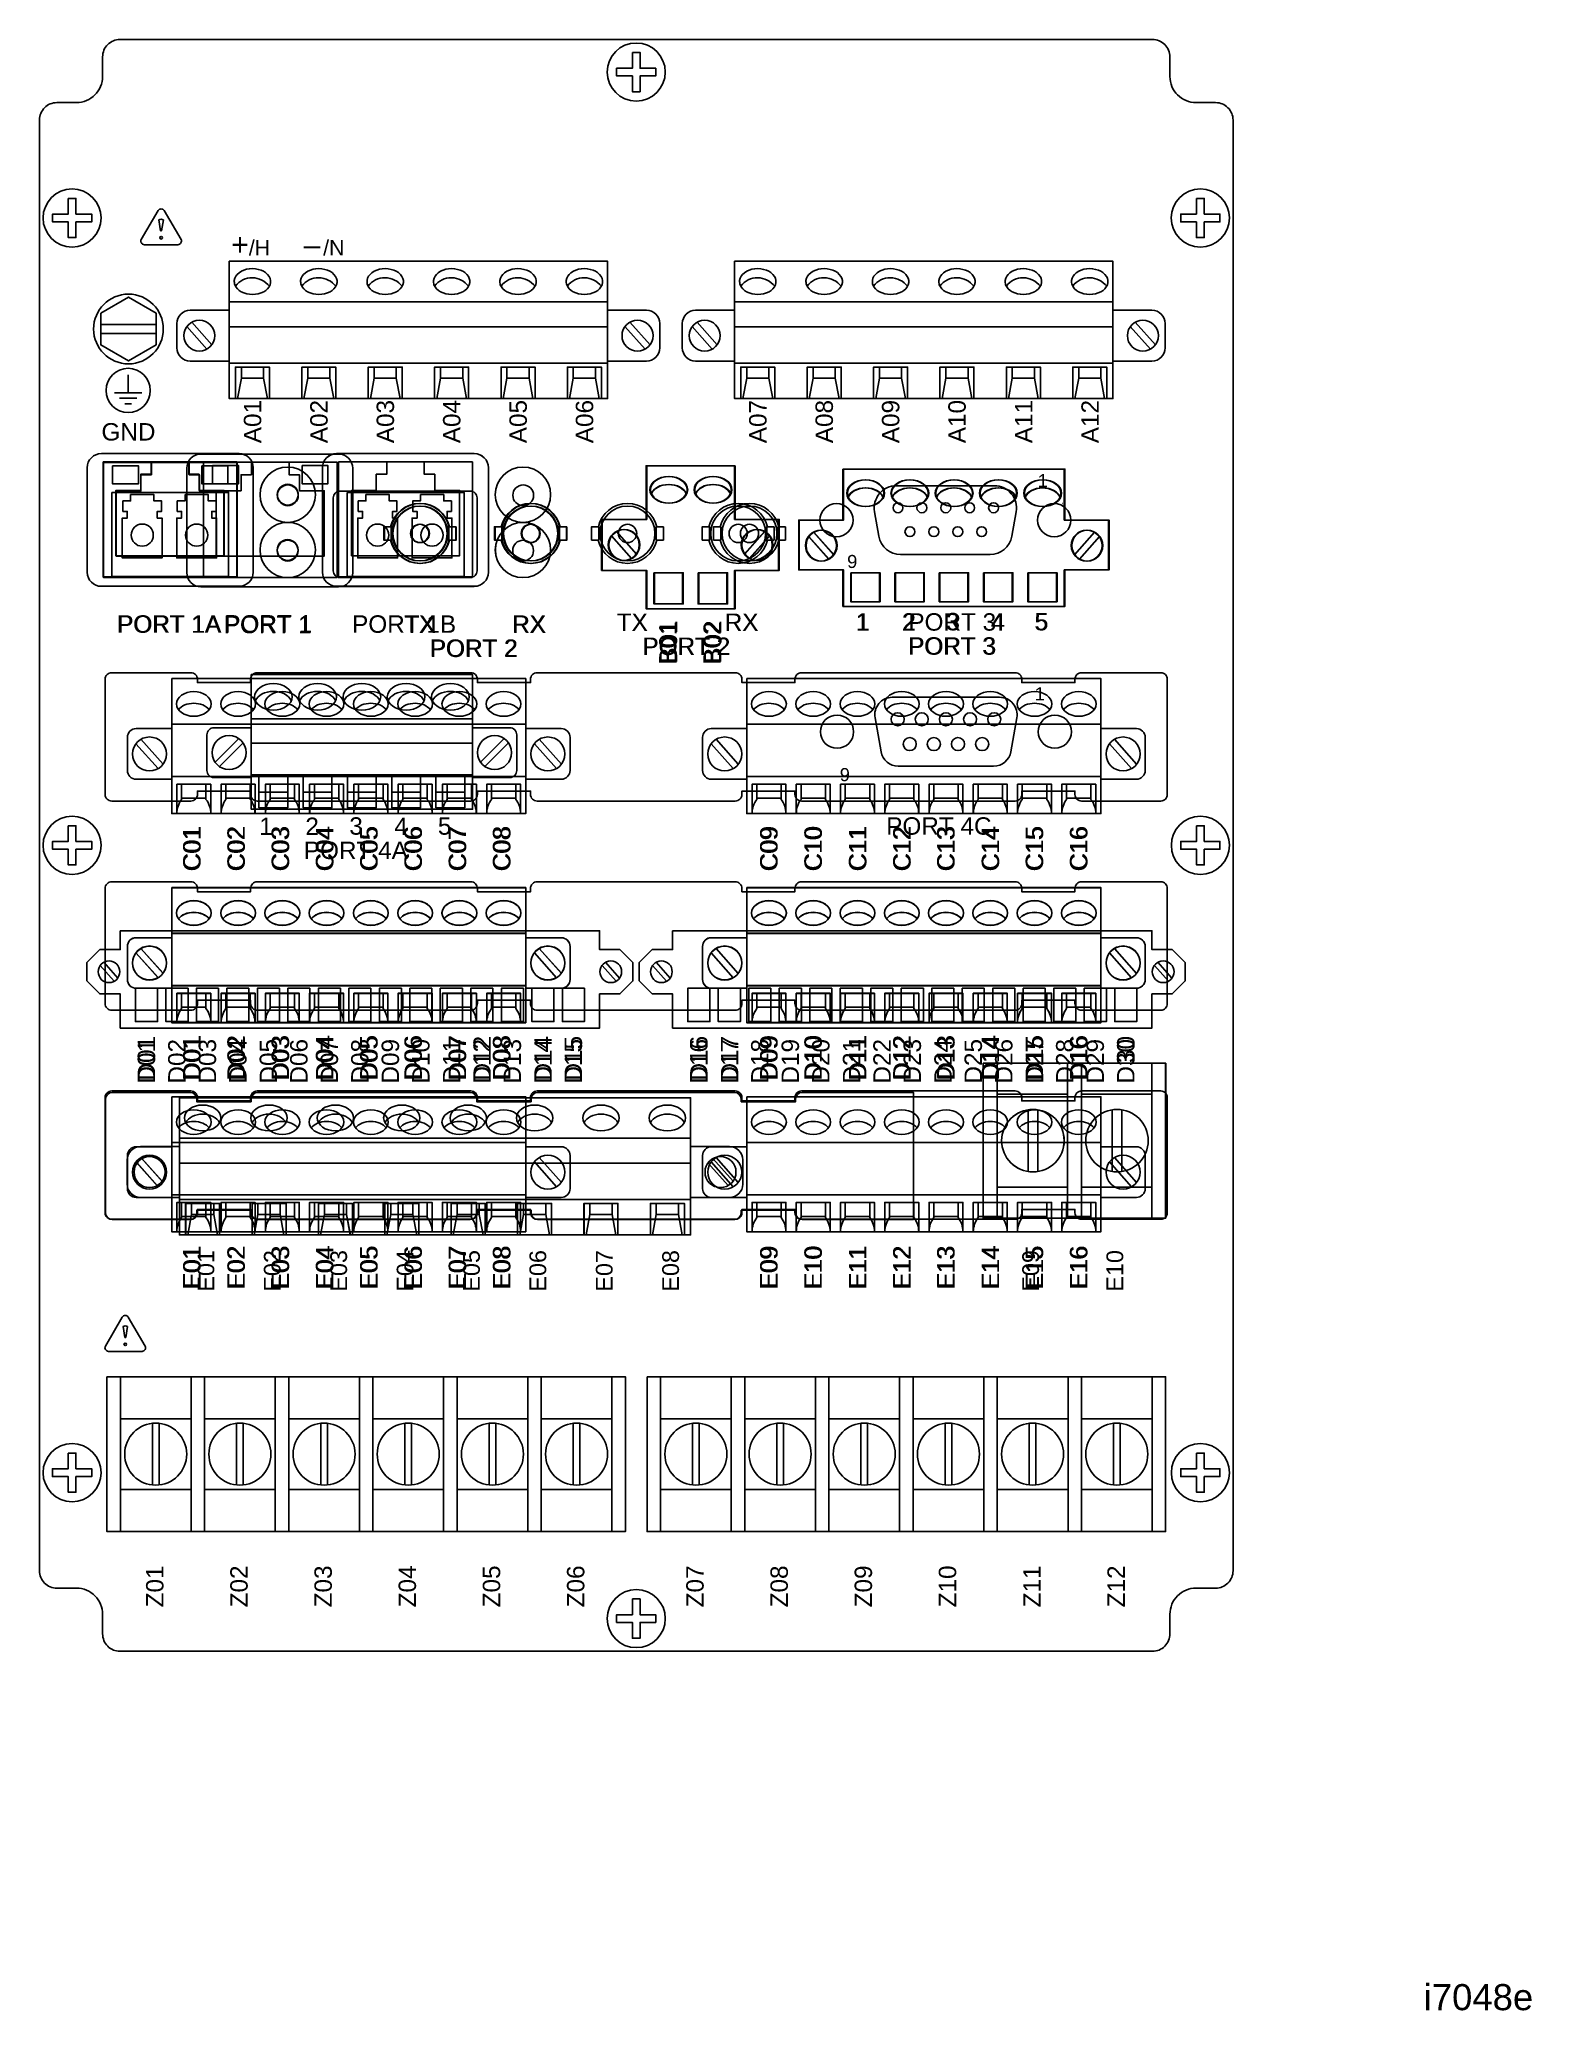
# Model space of a CAD drawing. Extents: x 0.5 to 23.7, y 0.2 to 17.2.
# Drawn here: x 17 to 23.74, y 0.25 to 9.16 of the extents above; entities that cross this region are included whole.
import ezdxf
from ezdxf.enums import TextEntityAlignment as Align

# ---------------------------------------------------------------- set-up
doc = ezdxf.new("R2010")
doc.units = 0
doc.header["$MEASUREMENT"] = 0
for name, color, linetype in [('1_01__0-__EMPTY', 7, 'CONTINUOUS'), ('1_02__B-___3__DI___4__DO__', 7, 'CONTINUOUS'), ('1_03__1-___4__DI___4__DO__', 7, 'CONTINUOUS'), ('1_04__C-___4__DI___4__DO__', 7, 'CONTINUOUS'), ('1_05__6-___4__AI___4__AO', 7, 'CONTINUOUS'), ('1_06__A0__SERIAL_COMMUNICA', 7, 'CONTINUOUS'), ('1_07__3-___8__DI', 7, 'CONTINUOUS'), ('1_08__D-___4__DI___3__DO__', 7, 'CONTINUOUS'), ('2_01__0-__EMPTY', 7, 'CONTINUOUS'), ('2_02__B-___3__DI___4__DO__', 7, 'CONTINUOUS'), ('2_03__1-___4__DI___4__DO__', 7, 'CONTINUOUS'), ('2_04__C-___4__DI___4__DO__', 7, 'CONTINUOUS'), ('2_05__6-___4__AI____4__AO', 7, 'CONTINUOUS'), ('2_06__9-___10__RTD_INPUTS', 7, 'CONTINUOUS'), ('2_07__3-___8__DI', 7, 'CONTINUOUS'), ('2_08__D-___4__DI___3__DO__', 7, 'CONTINUOUS'), ('3_01__0-__EMPTY', 7, 'CONTINUOUS'), ('3_02__B-___3__DI___4__DO__', 7, 'CONTINUOUS'), ('3_03__1-___4__DI___4__DO__', 7, 'CONTINUOUS'), ('3_04__C-___4__DI___4__DO__', 7, 'CONTINUOUS'), ('3_05__6-___4__AI____4__AO', 7, 'CONTINUOUS'), ('3_06__3-___8__DI', 7, 'CONTINUOUS'), ('3_07__D-___4__DI___3__DO__', 7, 'CONTINUOUS'), ('4_01__0-_A-__EMPTY____1__A', 7, 'CONTINUOUS'), ('4_02__B-_A-___3__DI___4__D', 7, 'CONTINUOUS'), ('4_03__1-_A-___4__DI___4__D', 7, 'CONTINUOUS'), ('4_04__C-_A-___4__DI___4__D', 7, 'CONTINUOUS'), ('4_05__6-_A-___4__AI____4__', 7, 'CONTINUOUS'), ('4_06__9-_A-___10__RTD_INPU', 7, 'CONTINUOUS'), ('4_07__3-_A-___8__DI____1__', 7, 'CONTINUOUS'), ('4_08__D-_A-___4__DI___3__D', 7, 'CONTINUOUS'), ('4_09__0-_7-__EMPTY____1__A', 7, 'CONTINUOUS'), ('4_10__B-_7-___3__DI___4__D', 7, 'CONTINUOUS'), ('4_11__1-_7-___4__DI___4__D', 7, 'CONTINUOUS'), ('4_12__C-_7-___4__DI___4__D', 7, 'CONTINUOUS'), ('4_13__6-_7-___4__AI____4__', 7, 'CONTINUOUS'), ('4_14__9-_7-___10__RTD_INPU', 7, 'CONTINUOUS'), ('4_15__3-_7-___8__DI____1__', 7, 'CONTINUOUS'), ('4_16__D-_7-___4__DI___3__D', 7, 'CONTINUOUS'), ('5_01__0-__NO_ETH__EIA-232', 7, 'CONTINUOUS'), ('5_02__1-__NO_ETH__EIA-485', 7, 'CONTINUOUS'), ('5_03__2-___1__10-100BASE-T', 7, 'CONTINUOUS'), ('5_04__3-___1__10-100BASE-T', 7, 'CONTINUOUS'), ('5_05__4-___1__100BASE-FX_M', 7, 'CONTINUOUS'), ('5_06__6-___2__10-100BASE-T', 7, 'CONTINUOUS'), ('5_07__8-___2__100BASE-FX_M', 7, 'CONTINUOUS'), ('6_00____DWG', 7, 'CONTINUOUS')]:
    doc.layers.add(name, color=color, linetype=linetype)
doc.styles.add('ARIAL', font='arial.ttf')

msp = doc.modelspace()

# ---------------------------------------------------------------- texts
at = {"layer": '1_01__0-__EMPTY', "style": 'ARIAL'}
for s, p in [('C01', (17.728, 5.4001)), ('C02', (17.928, 5.4001)), ('C03', (18.128, 5.4001)), ('C04', (18.328, 5.4001)), ('C05', (18.528, 5.4001)), ('C06', (18.728, 5.4001)), ('C07', (18.928, 5.4001)), ('C08', (19.128, 5.4001)), ('C09', (20.3353, 5.4001)), ('C10', (20.5353, 5.4001)), ('C11', (20.7366, 5.4001)), ('C12', (20.9365, 5.4001)), ('C13', (21.1353, 5.4001)), ('C14', (21.3366, 5.4001)), ('C15', (21.5353, 5.4001)), ('C16', (21.7353, 5.4001))]:
    msp.add_text(s, height=0.07867, rotation=90, dxfattribs=at).set_placement(p)
at = {"layer": '1_02__B-___3__DI___4__DO__', "style": 'ARIAL'}
for s, p in [('C01', (17.7281, 5.3956)), ('C02', (17.9281, 5.3956)), ('C03', (18.1282, 5.3956)), ('C04', (18.3282, 5.3956)), ('C05', (18.5281, 5.3956)), ('C06', (18.7281, 5.3956)), ('C07', (18.9282, 5.3956)), ('C08', (19.1281, 5.3956)), ('C09', (20.3354, 5.3956)), ('C10', (20.5354, 5.3956)), ('C11', (20.7367, 5.3956)), ('C12', (20.9367, 5.3956)), ('C13', (21.1354, 5.3956)), ('C14', (21.3367, 5.3956)), ('C15', (21.5354, 5.3956)), ('C16', (21.7354, 5.3956))]:
    msp.add_text(s, height=0.07867, rotation=90, dxfattribs=at).set_placement(p)
at = {"layer": '1_03__1-___4__DI___4__DO__', "style": 'ARIAL'}
for s, p in [('C01', (17.7281, 5.3956)), ('C02', (17.9281, 5.3956)), ('C03', (18.1282, 5.3956)), ('C04', (18.3282, 5.3956)), ('C05', (18.5281, 5.3956)), ('C06', (18.7281, 5.3956)), ('C07', (18.9282, 5.3956)), ('C08', (19.1281, 5.3956)), ('C09', (20.3354, 5.3956)), ('C10', (20.5354, 5.3956)), ('C11', (20.7367, 5.3956)), ('C12', (20.9367, 5.3956)), ('C13', (21.1354, 5.3956)), ('C14', (21.3367, 5.3956)), ('C15', (21.5354, 5.3956)), ('C16', (21.7354, 5.3956))]:
    msp.add_text(s, height=0.07867, rotation=90, dxfattribs=at).set_placement(p)
at = {"layer": '1_04__C-___4__DI___4__DO__', "style": 'ARIAL'}
for s, p in [('C01', (17.7281, 5.3956)), ('C02', (17.9281, 5.3956)), ('C03', (18.1282, 5.3956)), ('C04', (18.3282, 5.3956)), ('C05', (18.5281, 5.3956)), ('C06', (18.7281, 5.3956)), ('C07', (18.9282, 5.3956)), ('C08', (19.1281, 5.3956)), ('C09', (20.3354, 5.3956)), ('C10', (20.5354, 5.3956)), ('C11', (20.7367, 5.3956)), ('C12', (20.9367, 5.3956)), ('C13', (21.1354, 5.3956)), ('C14', (21.3367, 5.3956)), ('C15', (21.5354, 5.3956)), ('C16', (21.7354, 5.3956))]:
    msp.add_text(s, height=0.07867, rotation=90, dxfattribs=at).set_placement(p)
at = {"layer": '1_05__6-___4__AI___4__AO', "style": 'ARIAL'}
for s, p in [('C01', (17.7281, 5.3956)), ('C02', (17.9281, 5.3956)), ('C03', (18.1282, 5.3956)), ('C04', (18.3282, 5.3956)), ('C05', (18.5281, 5.3956)), ('C06', (18.7281, 5.3956)), ('C07', (18.9282, 5.3956)), ('C08', (19.1281, 5.3956)), ('C09', (20.3354, 5.3956)), ('C10', (20.5354, 5.3956)), ('C11', (20.7367, 5.3956)), ('C12', (20.9367, 5.3956)), ('C13', (21.1354, 5.3956)), ('C14', (21.3367, 5.3956)), ('C15', (21.5354, 5.3956)), ('C16', (21.7354, 5.3956))]:
    msp.add_text(s, height=0.07867, rotation=90, dxfattribs=at).set_placement(p)
at = {"layer": '1_06__A0__SERIAL_COMMUNICA', "style": 'ARIAL'}
for s, height, p in [('1', 0.059, (21.4973, 6.1688)), ('9', 0.059, (20.6165, 5.8036)), ('1', 0.0787, (17.993, 5.5602)), ('2', 0.0787, (18.2017, 5.5602)), ('3', 0.0787, (18.4003, 5.5616)), ('4', 0.0787, (18.6035, 5.5602)), ('5', 0.0787, (18.8004, 5.5616)), ('PORT 4C', 0.07867, (20.8263, 5.5616)), ('PORT 4A', 0.07867, (18.1947, 5.4516))]:
    msp.add_text(s, height=height, dxfattribs=at).set_placement(p)
at = {"layer": '1_07__3-___8__DI', "style": 'ARIAL'}
for s, p in [('C01', (17.7281, 5.3956)), ('C02', (17.9281, 5.3956)), ('C03', (18.1282, 5.3956)), ('C04', (18.3282, 5.3956)), ('C05', (18.5281, 5.3956)), ('C06', (18.7281, 5.3956)), ('C07', (18.9282, 5.3956)), ('C08', (19.1281, 5.3956)), ('C09', (20.3354, 5.3956)), ('C10', (20.5354, 5.3956)), ('C11', (20.7367, 5.3956)), ('C12', (20.9367, 5.3956)), ('C13', (21.1354, 5.3956)), ('C14', (21.3367, 5.3956)), ('C15', (21.5354, 5.3956)), ('C16', (21.7354, 5.3956))]:
    msp.add_text(s, height=0.07867, rotation=90, dxfattribs=at).set_placement(p)
at = {"layer": '1_08__D-___4__DI___3__DO__', "style": 'ARIAL'}
for s, p in [('C01', (17.7281, 5.3956)), ('C02', (17.9281, 5.3956)), ('C03', (18.1282, 5.3956)), ('C04', (18.3282, 5.3956)), ('C05', (18.5281, 5.3956)), ('C06', (18.7281, 5.3956)), ('C07', (18.9282, 5.3956)), ('C08', (19.1281, 5.3956)), ('C09', (20.3354, 5.3956)), ('C10', (20.5354, 5.3956)), ('C11', (20.7367, 5.3956)), ('C12', (20.9367, 5.3956)), ('C13', (21.1354, 5.3956)), ('C14', (21.3367, 5.3956)), ('C15', (21.5354, 5.3956)), ('C16', (21.7354, 5.3956))]:
    msp.add_text(s, height=0.07867, rotation=90, dxfattribs=at).set_placement(p)
at = {"layer": '2_01__0-__EMPTY', "style": 'ARIAL'}
for s, p in [('D01', (17.728, 4.4551)), ('D02', (17.928, 4.4551)), ('D03', (18.128, 4.4551)), ('D04', (18.328, 4.4551)), ('D05', (18.528, 4.4551)), ('D06', (18.728, 4.4551)), ('D07', (18.928, 4.4551)), ('D08', (19.128, 4.4551)), ('D09', (20.3353, 4.4551)), ('D10', (20.5353, 4.4551)), ('D11', (20.7366, 4.4551)), ('D12', (20.9365, 4.4551)), ('D13', (21.1353, 4.4551)), ('D14', (21.3366, 4.4551)), ('D15', (21.5353, 4.4551)), ('D16', (21.7353, 4.4551))]:
    msp.add_text(s, height=0.07867, rotation=90, dxfattribs=at).set_placement(p)
at = {"layer": '2_02__B-___3__DI___4__DO__', "style": 'ARIAL'}
for s, p in [('D01', (17.7281, 4.4511)), ('D02', (17.9281, 4.4511)), ('D03', (18.1282, 4.4511)), ('D04', (18.3282, 4.4511)), ('D05', (18.5281, 4.4511)), ('D06', (18.7281, 4.4511)), ('D07', (18.9282, 4.4511)), ('D08', (19.1281, 4.4511)), ('D09', (20.3354, 4.4511)), ('D10', (20.5354, 4.4511)), ('D11', (20.7367, 4.4511)), ('D12', (20.9367, 4.4511)), ('D13', (21.1354, 4.4511)), ('D14', (21.3367, 4.4511)), ('D15', (21.5354, 4.4511)), ('D16', (21.7354, 4.4511))]:
    msp.add_text(s, height=0.07867, rotation=90, dxfattribs=at).set_placement(p)
at = {"layer": '2_03__1-___4__DI___4__DO__', "style": 'ARIAL'}
for s, p in [('D01', (17.7281, 4.4506)), ('D02', (17.9281, 4.4506)), ('D03', (18.1282, 4.4506)), ('D04', (18.3282, 4.4506)), ('D05', (18.5281, 4.4506)), ('D06', (18.7281, 4.4506)), ('D07', (18.9282, 4.4506)), ('D08', (19.1281, 4.4506)), ('D09', (20.3354, 4.4506)), ('D10', (20.5354, 4.4506)), ('D11', (20.7367, 4.4506)), ('D12', (20.9367, 4.4506)), ('D13', (21.1354, 4.4506)), ('D14', (21.3367, 4.4506)), ('D15', (21.5354, 4.4506)), ('D16', (21.7354, 4.4506))]:
    msp.add_text(s, height=0.07867, rotation=90, dxfattribs=at).set_placement(p)
at = {"layer": '2_04__C-___4__DI___4__DO__', "style": 'ARIAL'}
for s, p in [('D01', (17.7281, 4.4506)), ('D02', (17.9281, 4.4506)), ('D03', (18.1282, 4.4506)), ('D04', (18.3282, 4.4506)), ('D05', (18.5281, 4.4506)), ('D06', (18.7281, 4.4506)), ('D07', (18.9282, 4.4506)), ('D08', (19.1281, 4.4506)), ('D09', (20.3354, 4.4506)), ('D10', (20.5354, 4.4506)), ('D11', (20.7367, 4.4506)), ('D12', (20.9367, 4.4506)), ('D13', (21.1354, 4.4506)), ('D14', (21.3367, 4.4506)), ('D15', (21.5354, 4.4506)), ('D16', (21.7354, 4.4506))]:
    msp.add_text(s, height=0.07867, rotation=90, dxfattribs=at).set_placement(p)
at = {"layer": '2_05__6-___4__AI____4__AO', "style": 'ARIAL'}
for s, p in [('D01', (17.7281, 4.4506)), ('D02', (17.9281, 4.4506)), ('D03', (18.1282, 4.4506)), ('D04', (18.3282, 4.4506)), ('D05', (18.5281, 4.4506)), ('D06', (18.7281, 4.4506)), ('D07', (18.9282, 4.4506)), ('D08', (19.1281, 4.4506)), ('D09', (20.3354, 4.4506)), ('D10', (20.5354, 4.4506)), ('D11', (20.7367, 4.4506)), ('D12', (20.9367, 4.4506)), ('D13', (21.1354, 4.4506)), ('D14', (21.3367, 4.4506)), ('D15', (21.5354, 4.4506)), ('D16', (21.7354, 4.4506))]:
    msp.add_text(s, height=0.07867, rotation=90, dxfattribs=at).set_placement(p)
at = {"layer": '2_06__9-___10__RTD_INPUTS', "style": 'ARIAL'}
for s, p in [('D01', (17.5226, 4.437)), ('D02', (17.6604, 4.437)), ('D03', (17.7982, 4.437)), ('D04', (17.936, 4.437)), ('D05', (18.0738, 4.437)), ('D06', (18.2116, 4.437)), ('D07', (18.3494, 4.437)), ('D08', (18.4872, 4.437)), ('D09', (18.625, 4.437)), ('D10', (18.7628, 4.437)), ('D11', (18.9019, 4.437)), ('D12', (19.0397, 4.437)), ('D13', (19.1762, 4.437)), ('D14', (19.3153, 4.437)), ('D15', (19.4518, 4.437)), ('D16', (20.0189, 4.437)), ('D17', (20.1579, 4.437)), ('D18', (20.2945, 4.437)), ('D19', (20.4323, 4.437)), ('D20', (20.5701, 4.437)), ('D21', (20.7092, 4.437)), ('D22', (20.8469, 4.437)), ('D23', (20.9835, 4.437)), ('D24', (21.1226, 4.437)), ('D25', (21.2591, 4.437)), ('D26', (21.3969, 4.437)), ('D27', (21.536, 4.437)), ('D28', (21.6725, 4.437)), ('D29', (21.8103, 4.437)), ('D30', (21.9481, 4.437))]:
    msp.add_text(s, height=0.07867, rotation=90, dxfattribs=at).set_placement(p)
at = {"layer": '2_07__3-___8__DI', "style": 'ARIAL'}
for s, p in [('D01', (17.7281, 4.4511)), ('D02', (17.9281, 4.4511)), ('D03', (18.1282, 4.4511)), ('D04', (18.3282, 4.4511)), ('D05', (18.5281, 4.4511)), ('D06', (18.7281, 4.4511)), ('D07', (18.9282, 4.4511)), ('D08', (19.1281, 4.4511)), ('D09', (20.3354, 4.4511)), ('D10', (20.5354, 4.4511)), ('D11', (20.7367, 4.4511)), ('D12', (20.9367, 4.4511)), ('D13', (21.1354, 4.4511)), ('D14', (21.3367, 4.4511)), ('D15', (21.5354, 4.4511)), ('D16', (21.7354, 4.4511))]:
    msp.add_text(s, height=0.07867, rotation=90, dxfattribs=at).set_placement(p)
at = {"layer": '2_08__D-___4__DI___3__DO__', "style": 'ARIAL'}
for s, p in [('D01', (17.7281, 4.4506)), ('D02', (17.9281, 4.4506)), ('D03', (18.1282, 4.4506)), ('D04', (18.3282, 4.4506)), ('D05', (18.5281, 4.4506)), ('D06', (18.7281, 4.4506)), ('D07', (18.9282, 4.4506)), ('D08', (19.1281, 4.4506)), ('D09', (20.3354, 4.4506)), ('D10', (20.5354, 4.4506)), ('D11', (20.7367, 4.4506)), ('D12', (20.9367, 4.4506)), ('D13', (21.1354, 4.4506)), ('D14', (21.3367, 4.4506)), ('D15', (21.5354, 4.4506)), ('D16', (21.7354, 4.4506))]:
    msp.add_text(s, height=0.07867, rotation=90, dxfattribs=at).set_placement(p)
at = {"layer": '3_01__0-__EMPTY', "style": 'ARIAL'}
for s, p in [('E01', (17.728, 3.5101)), ('E02', (17.928, 3.5101)), ('E03', (18.128, 3.5101)), ('E04', (18.328, 3.5101)), ('E05', (18.528, 3.5101)), ('E06', (18.728, 3.5101)), ('E07', (18.928, 3.5101)), ('E08', (19.128, 3.5101)), ('E09', (20.3353, 3.5101)), ('E10', (20.5353, 3.5101)), ('E11', (20.7366, 3.5101)), ('E12', (20.9365, 3.5101)), ('E13', (21.1353, 3.5101)), ('E14', (21.3366, 3.5101)), ('E15', (21.5353, 3.5101)), ('E16', (21.7353, 3.5101))]:
    msp.add_text(s, height=0.07867, rotation=90, dxfattribs=at).set_placement(p)
at = {"layer": '3_02__B-___3__DI___4__DO__', "style": 'ARIAL'}
for s, p in [('E01', (17.7281, 3.5061)), ('E02', (17.9281, 3.5061)), ('E03', (18.1282, 3.5061)), ('E04', (18.3282, 3.5061)), ('E05', (18.5281, 3.5061)), ('E06', (18.7281, 3.5061)), ('E07', (18.9282, 3.5061)), ('E08', (19.1281, 3.5061)), ('E09', (20.3354, 3.5061)), ('E10', (20.5354, 3.5061)), ('E11', (20.7367, 3.5061)), ('E12', (20.9367, 3.5061)), ('E13', (21.1354, 3.5061)), ('E14', (21.3367, 3.5061)), ('E15', (21.5354, 3.5061)), ('E16', (21.7354, 3.5061))]:
    msp.add_text(s, height=0.07867, rotation=90, dxfattribs=at).set_placement(p)
at = {"layer": '3_03__1-___4__DI___4__DO__', "style": 'ARIAL'}
for s, p in [('E01', (17.7281, 3.5061)), ('E02', (17.9281, 3.5061)), ('E03', (18.1282, 3.5061)), ('E04', (18.3282, 3.5061)), ('E05', (18.5281, 3.5061)), ('E06', (18.7281, 3.5061)), ('E07', (18.9282, 3.5061)), ('E08', (19.1281, 3.5061)), ('E09', (20.3354, 3.5061)), ('E10', (20.5354, 3.5061)), ('E11', (20.7367, 3.5061)), ('E12', (20.9367, 3.5061)), ('E13', (21.1354, 3.5061)), ('E14', (21.3367, 3.5061)), ('E15', (21.5354, 3.5061)), ('E16', (21.7354, 3.5061))]:
    msp.add_text(s, height=0.07867, rotation=90, dxfattribs=at).set_placement(p)
at = {"layer": '3_04__C-___4__DI___4__DO__', "style": 'ARIAL'}
for s, p in [('E01', (17.7281, 3.5061)), ('E02', (17.9281, 3.5061)), ('E03', (18.1282, 3.5061)), ('E04', (18.3282, 3.5061)), ('E05', (18.5281, 3.5061)), ('E06', (18.7281, 3.5061)), ('E07', (18.9282, 3.5061)), ('E08', (19.1281, 3.5061)), ('E09', (20.3354, 3.5061)), ('E10', (20.5354, 3.5061)), ('E11', (20.7367, 3.5061)), ('E12', (20.9367, 3.5061)), ('E13', (21.1354, 3.5061)), ('E14', (21.3367, 3.5061)), ('E15', (21.5354, 3.5061)), ('E16', (21.7354, 3.5061))]:
    msp.add_text(s, height=0.07867, rotation=90, dxfattribs=at).set_placement(p)
at = {"layer": '3_05__6-___4__AI____4__AO', "style": 'ARIAL'}
for s, p in [('E01', (17.7281, 3.5061)), ('E02', (17.9281, 3.5061)), ('E03', (18.1282, 3.5061)), ('E04', (18.3282, 3.5061)), ('E05', (18.5281, 3.5061)), ('E06', (18.7281, 3.5061)), ('E07', (18.9282, 3.5061)), ('E08', (19.1281, 3.5061)), ('E09', (20.3354, 3.5061)), ('E10', (20.5354, 3.5061)), ('E11', (20.7367, 3.5061)), ('E12', (20.9367, 3.5061)), ('E13', (21.1354, 3.5061)), ('E14', (21.3367, 3.5061)), ('E15', (21.5354, 3.5061)), ('E16', (21.7354, 3.5061))]:
    msp.add_text(s, height=0.07867, rotation=90, dxfattribs=at).set_placement(p)
at = {"layer": '3_06__3-___8__DI', "style": 'ARIAL'}
for s, p in [('E01', (17.7281, 3.5061)), ('E02', (17.9281, 3.5061)), ('E03', (18.1282, 3.5061)), ('E04', (18.3282, 3.5061)), ('E05', (18.5281, 3.5061)), ('E06', (18.7281, 3.5061)), ('E07', (18.9282, 3.5061)), ('E08', (19.1281, 3.5061)), ('E09', (20.3354, 3.5061)), ('E10', (20.5354, 3.5061)), ('E11', (20.7367, 3.5061)), ('E12', (20.9367, 3.5061)), ('E13', (21.1354, 3.5061)), ('E14', (21.3367, 3.5061)), ('E15', (21.5354, 3.5061)), ('E16', (21.7354, 3.5061))]:
    msp.add_text(s, height=0.07867, rotation=90, dxfattribs=at).set_placement(p)
at = {"layer": '3_07__D-___4__DI___3__DO__', "style": 'ARIAL'}
for s, p in [('E01', (17.7281, 3.5061)), ('E02', (17.9281, 3.5061)), ('E03', (18.1282, 3.5061)), ('E04', (18.3282, 3.5061)), ('E05', (18.5281, 3.5061)), ('E06', (18.7281, 3.5061)), ('E07', (18.9282, 3.5061)), ('E08', (19.1281, 3.5061)), ('E09', (20.3354, 3.5061)), ('E10', (20.5354, 3.5061)), ('E11', (20.7367, 3.5061)), ('E12', (20.9367, 3.5061)), ('E13', (21.1354, 3.5061)), ('E14', (21.3367, 3.5061)), ('E15', (21.5354, 3.5061)), ('E16', (21.7354, 3.5061))]:
    msp.add_text(s, height=0.07867, rotation=90, dxfattribs=at).set_placement(p)
at = {"layer": '4_01__0-_A-__EMPTY____1__A', "style": 'ARIAL'}
for s, height, p in [('D01', 0.07867, (17.7281, 4.4506)), ('D02', 0.07867, (17.9281, 4.4506)), ('D03', 0.07867, (18.1282, 4.4506)), ('D04', 0.07867, (18.3282, 4.4506)), ('D05', 0.07867, (18.5281, 4.4506)), ('D06', 0.07867, (18.7281, 4.4506)), ('D07', 0.07867, (18.9282, 4.4506)), ('D08', 0.07867, (19.1281, 4.4506)), ('D09', 0.07867, (20.3354, 4.4506)), ('D10', 0.07867, (20.5354, 4.4506)), ('D11', 0.07867, (20.7367, 4.4506)), ('D12', 0.07867, (20.9367, 4.4506)), ('D13', 0.07867, (21.1354, 4.4506)), ('14', 0.07867, (21.3367, 4.5295)), ('15', 0.07867, (21.5354, 4.5295)), ('16', 0.07867, (21.7354, 4.5295)), ('E01', 0.07556, (17.79, 3.4969)), ('E02', 0.07556, (18.09, 3.4969)), ('E03', 0.07556, (18.39, 3.4969)), ('E04', 0.07556, (18.69, 3.4969)), ('E05', 0.07556, (18.99, 3.4969)), ('E06', 0.07556, (19.29, 3.4969)), ('E07', 0.07556, (19.59, 3.4969)), ('E08', 0.07556, (19.89, 3.4969)), ('E09', 0.07556, (21.5168, 3.4969)), ('E10', 0.07556, (21.8972, 3.4969))]:
    msp.add_text(s, height=height, rotation=90, dxfattribs=at).set_placement(p)
at = {"layer": '4_02__B-_A-___3__DI___4__D', "style": 'ARIAL'}
for s, height, p in [('D01', 0.07867, (17.7281, 4.4506)), ('D02', 0.07867, (17.9281, 4.4506)), ('D03', 0.07867, (18.1282, 4.4506)), ('D04', 0.07867, (18.3282, 4.4506)), ('D05', 0.07867, (18.5281, 4.4506)), ('D06', 0.07867, (18.7281, 4.4506)), ('D07', 0.07867, (18.9282, 4.4506)), ('D08', 0.07867, (19.1281, 4.4506)), ('D09', 0.07867, (20.3354, 4.4506)), ('D10', 0.07867, (20.5354, 4.4506)), ('D11', 0.07867, (20.7367, 4.4506)), ('D12', 0.07867, (20.9367, 4.4506)), ('D13', 0.07867, (21.1354, 4.4506)), ('14', 0.07867, (21.3367, 4.5295)), ('15', 0.07867, (21.5354, 4.5295)), ('16', 0.07867, (21.7354, 4.5295)), ('E01', 0.07556, (17.79, 3.4969)), ('E02', 0.07556, (18.09, 3.4969)), ('E03', 0.07556, (18.39, 3.4969)), ('E04', 0.07556, (18.69, 3.4969)), ('E05', 0.07556, (18.99, 3.4969)), ('E06', 0.07556, (19.29, 3.4969)), ('E07', 0.07556, (19.59, 3.4969)), ('E08', 0.07556, (19.89, 3.4969)), ('E09', 0.07556, (21.5168, 3.4969)), ('E10', 0.07556, (21.8972, 3.4969))]:
    msp.add_text(s, height=height, rotation=90, dxfattribs=at).set_placement(p)
at = {"layer": '4_03__1-_A-___4__DI___4__D', "style": 'ARIAL'}
for s, height, p in [('D01', 0.07867, (17.7281, 4.4506)), ('D02', 0.07867, (17.9281, 4.4506)), ('D03', 0.07867, (18.1282, 4.4506)), ('D04', 0.07867, (18.3282, 4.4506)), ('D05', 0.07867, (18.5281, 4.4506)), ('D06', 0.07867, (18.7281, 4.4506)), ('D07', 0.07867, (18.9282, 4.4506)), ('D08', 0.07867, (19.1281, 4.4506)), ('D09', 0.07867, (20.3354, 4.4506)), ('D10', 0.07867, (20.5354, 4.4506)), ('D11', 0.07867, (20.7367, 4.4506)), ('D12', 0.07867, (20.9367, 4.4506)), ('D13', 0.07867, (21.1354, 4.4506)), ('14', 0.07867, (21.3367, 4.5295)), ('15', 0.07867, (21.5354, 4.5295)), ('16', 0.07867, (21.7354, 4.5295)), ('E01', 0.07556, (17.79, 3.4969)), ('E02', 0.07556, (18.09, 3.4969)), ('E03', 0.07556, (18.39, 3.4969)), ('E04', 0.07556, (18.69, 3.4969)), ('E05', 0.07556, (18.99, 3.4969)), ('E06', 0.07556, (19.29, 3.4969)), ('E07', 0.07556, (19.59, 3.4969)), ('E08', 0.07556, (19.89, 3.4969)), ('E09', 0.07556, (21.5168, 3.4969)), ('E10', 0.07556, (21.8972, 3.4969))]:
    msp.add_text(s, height=height, rotation=90, dxfattribs=at).set_placement(p)
at = {"layer": '4_04__C-_A-___4__DI___4__D', "style": 'ARIAL'}
for s, height, p in [('D01', 0.07867, (17.7281, 4.4506)), ('D02', 0.07867, (17.9281, 4.4506)), ('D03', 0.07867, (18.1282, 4.4506)), ('D04', 0.07867, (18.3282, 4.4506)), ('D05', 0.07867, (18.5281, 4.4506)), ('D06', 0.07867, (18.7281, 4.4506)), ('D07', 0.07867, (18.9282, 4.4506)), ('D08', 0.07867, (19.1281, 4.4506)), ('D09', 0.07867, (20.3354, 4.4506)), ('D10', 0.07867, (20.5354, 4.4506)), ('D11', 0.07867, (20.7367, 4.4506)), ('D12', 0.07867, (20.9367, 4.4506)), ('D13', 0.07867, (21.1354, 4.4506)), ('14', 0.07867, (21.3367, 4.5295)), ('15', 0.07867, (21.5354, 4.5295)), ('16', 0.07867, (21.7354, 4.5295)), ('E01', 0.07556, (17.79, 3.4969)), ('E02', 0.07556, (18.09, 3.4969)), ('E03', 0.07556, (18.39, 3.4969)), ('E04', 0.07556, (18.69, 3.4969)), ('E05', 0.07556, (18.99, 3.4969)), ('E06', 0.07556, (19.29, 3.4969)), ('E07', 0.07556, (19.59, 3.4969)), ('E08', 0.07556, (19.89, 3.4969)), ('E09', 0.07556, (21.5168, 3.4969)), ('E10', 0.07556, (21.8972, 3.4969))]:
    msp.add_text(s, height=height, rotation=90, dxfattribs=at).set_placement(p)
at = {"layer": '4_05__6-_A-___4__AI____4__', "style": 'ARIAL'}
for s, height, p in [('D01', 0.07867, (17.7281, 4.4506)), ('D02', 0.07867, (17.9281, 4.4506)), ('D03', 0.07867, (18.1282, 4.4506)), ('D04', 0.07867, (18.3282, 4.4506)), ('D05', 0.07867, (18.5281, 4.4506)), ('D06', 0.07867, (18.7281, 4.4506)), ('D07', 0.07867, (18.9282, 4.4506)), ('D08', 0.07867, (19.1281, 4.4506)), ('D09', 0.07867, (20.3354, 4.4506)), ('D10', 0.07867, (20.5354, 4.4506)), ('D11', 0.07867, (20.7367, 4.4506)), ('D12', 0.07867, (20.9367, 4.4506)), ('D13', 0.07867, (21.1354, 4.4506)), ('14', 0.07867, (21.3367, 4.5295)), ('15', 0.07867, (21.5354, 4.5295)), ('16', 0.07867, (21.7354, 4.5295)), ('E01', 0.07556, (17.79, 3.4969)), ('E02', 0.07556, (18.09, 3.4969)), ('E03', 0.07556, (18.39, 3.4969)), ('E04', 0.07556, (18.69, 3.4969)), ('E05', 0.07556, (18.99, 3.4969)), ('E06', 0.07556, (19.29, 3.4969)), ('E07', 0.07556, (19.59, 3.4969)), ('E08', 0.07556, (19.89, 3.4969)), ('E09', 0.07556, (21.5168, 3.4969)), ('E10', 0.07556, (21.8972, 3.4969))]:
    msp.add_text(s, height=height, rotation=90, dxfattribs=at).set_placement(p)
at = {"layer": '4_06__9-_A-___10__RTD_INPU', "style": 'ARIAL'}
for s, height, p in [('D01', 0.07867, (17.5226, 4.4509)), ('D02', 0.07867, (17.6604, 4.4509)), ('D03', 0.07867, (17.7982, 4.4509)), ('D04', 0.07867, (17.936, 4.4509)), ('D05', 0.07867, (18.0738, 4.4509)), ('D06', 0.07867, (18.2116, 4.4509)), ('D07', 0.07867, (18.3494, 4.4509)), ('D08', 0.07867, (18.4872, 4.4509)), ('D09', 0.07867, (18.625, 4.4509)), ('D10', 0.07867, (18.7628, 4.4509)), ('D11', 0.07867, (18.9019, 4.4509)), ('D12', 0.07867, (19.0397, 4.4509)), ('D13', 0.07867, (19.1762, 4.4509)), ('D14', 0.07867, (19.3153, 4.4509)), ('D15', 0.07867, (19.4518, 4.4509)), ('D16', 0.07867, (20.0189, 4.4509)), ('D17', 0.07867, (20.1579, 4.4509)), ('D18', 0.07867, (20.2945, 4.4509)), ('D19', 0.07867, (20.4323, 4.4509)), ('D20', 0.07867, (20.5701, 4.4509)), ('D21', 0.07867, (20.7092, 4.4509)), ('D22', 0.07867, (20.8469, 4.4509)), ('D23', 0.07867, (20.9835, 4.4509)), ('D24', 0.07867, (21.1226, 4.4509)), ('D25', 0.07867, (21.2591, 4.4509)), ('26', 0.07867, (21.3969, 4.53)), ('27', 0.07867, (21.536, 4.53)), ('28', 0.07867, (21.6725, 4.53)), ('29', 0.07867, (21.8103, 4.53)), ('30', 0.07867, (21.9481, 4.53)), ('E01', 0.07556, (17.79, 3.4969)), ('E02', 0.07556, (18.09, 3.4969)), ('E03', 0.07556, (18.39, 3.4969)), ('E04', 0.07556, (18.69, 3.4969)), ('E05', 0.07556, (18.99, 3.4969)), ('E06', 0.07556, (19.29, 3.4969)), ('E07', 0.07556, (19.59, 3.4969)), ('E08', 0.07556, (19.89, 3.4969)), ('E09', 0.07556, (21.5168, 3.4969)), ('E10', 0.07556, (21.8972, 3.4969))]:
    msp.add_text(s, height=height, rotation=90, dxfattribs=at).set_placement(p)
at = {"layer": '4_07__3-_A-___8__DI____1__', "style": 'ARIAL'}
for s, height, p in [('D01', 0.07867, (17.7281, 4.4506)), ('D02', 0.07867, (17.9281, 4.4506)), ('D03', 0.07867, (18.1282, 4.4506)), ('D04', 0.07867, (18.3282, 4.4506)), ('D05', 0.07867, (18.5281, 4.4506)), ('D06', 0.07867, (18.7281, 4.4506)), ('D07', 0.07867, (18.9282, 4.4506)), ('D08', 0.07867, (19.1281, 4.4506)), ('D09', 0.07867, (20.3354, 4.4506)), ('D10', 0.07867, (20.5354, 4.4506)), ('D11', 0.07867, (20.7367, 4.4506)), ('D12', 0.07867, (20.9367, 4.4506)), ('D13', 0.07867, (21.1354, 4.4506)), ('14', 0.07867, (21.3367, 4.5295)), ('15', 0.07867, (21.5354, 4.5295)), ('16', 0.07867, (21.7354, 4.5295)), ('E01', 0.07556, (17.79, 3.4969)), ('E02', 0.07556, (18.09, 3.4969)), ('E03', 0.07556, (18.39, 3.4969)), ('E04', 0.07556, (18.69, 3.4969)), ('E05', 0.07556, (18.99, 3.4969)), ('E06', 0.07556, (19.29, 3.4969)), ('E07', 0.07556, (19.59, 3.4969)), ('E08', 0.07556, (19.89, 3.4969)), ('E09', 0.07556, (21.5168, 3.4969)), ('E10', 0.07556, (21.8972, 3.4969))]:
    msp.add_text(s, height=height, rotation=90, dxfattribs=at).set_placement(p)
at = {"layer": '4_08__D-_A-___4__DI___3__D', "style": 'ARIAL'}
for s, height, p in [('D01', 0.07867, (17.7281, 4.4506)), ('D02', 0.07867, (17.9281, 4.4506)), ('D03', 0.07867, (18.1282, 4.4506)), ('D04', 0.07867, (18.3282, 4.4506)), ('D05', 0.07867, (18.5281, 4.4506)), ('D06', 0.07867, (18.7281, 4.4506)), ('D07', 0.07867, (18.9282, 4.4506)), ('D08', 0.07867, (19.1281, 4.4506)), ('D09', 0.07867, (20.3354, 4.4506)), ('D10', 0.07867, (20.5354, 4.4506)), ('D11', 0.07867, (20.7367, 4.4506)), ('D12', 0.07867, (20.9367, 4.4506)), ('D13', 0.07867, (21.1354, 4.4506)), ('14', 0.07867, (21.3367, 4.5295)), ('15', 0.07867, (21.5354, 4.5295)), ('16', 0.07867, (21.7354, 4.5295)), ('E01', 0.07556, (17.79, 3.4969)), ('E02', 0.07556, (18.09, 3.4969)), ('E03', 0.07556, (18.39, 3.4969)), ('E04', 0.07556, (18.69, 3.4969)), ('E05', 0.07556, (18.99, 3.4969)), ('E06', 0.07556, (19.29, 3.4969)), ('E07', 0.07556, (19.59, 3.4969)), ('E08', 0.07556, (19.89, 3.4969)), ('E09', 0.07556, (21.5168, 3.4969)), ('E10', 0.07556, (21.8972, 3.4969))]:
    msp.add_text(s, height=height, rotation=90, dxfattribs=at).set_placement(p)
at = {"layer": '4_09__0-_7-__EMPTY____1__A', "style": 'ARIAL'}
for s, height, p in [('D01', 0.07867, (17.7281, 4.4505)), ('D02', 0.07867, (17.9281, 4.4505)), ('D03', 0.07867, (18.1282, 4.4505)), ('D04', 0.07867, (18.3282, 4.4505)), ('D05', 0.07867, (18.5281, 4.4505)), ('D06', 0.07867, (18.7281, 4.4505)), ('D07', 0.07867, (18.9282, 4.4505)), ('D08', 0.07867, (19.1281, 4.4505)), ('D09', 0.07867, (20.3354, 4.4505)), ('D10', 0.07867, (20.5354, 4.4505)), ('D11', 0.07867, (20.7367, 4.4505)), ('D12', 0.07867, (20.9367, 4.4505)), ('D13', 0.07867, (21.1354, 4.4505)), ('14', 0.07867, (21.3367, 4.5295)), ('15', 0.07867, (21.5354, 4.5295)), ('16', 0.07867, (21.7354, 4.5295)), ('E01', 0.07556, (17.79, 3.4969)), ('E02', 0.07556, (18.09, 3.4969)), ('E03', 0.07556, (18.39, 3.4969)), ('E04', 0.07556, (18.69, 3.4969)), ('E05', 0.07556, (18.99, 3.4969)), ('E06', 0.07556, (19.29, 3.4969)), ('E07', 0.07556, (19.59, 3.4969)), ('E08', 0.07556, (19.89, 3.4969)), ('E09', 0.07556, (21.5168, 3.4969)), ('E10', 0.07556, (21.8972, 3.4969))]:
    msp.add_text(s, height=height, rotation=90, dxfattribs=at).set_placement(p)
at = {"layer": '4_10__B-_7-___3__DI___4__D', "style": 'ARIAL'}
for s, height, p in [('D01', 0.07867, (17.7281, 4.4505)), ('D02', 0.07867, (17.9281, 4.4505)), ('D03', 0.07867, (18.1282, 4.4505)), ('D04', 0.07867, (18.3282, 4.4505)), ('D05', 0.07867, (18.5281, 4.4505)), ('D06', 0.07867, (18.7281, 4.4505)), ('D07', 0.07867, (18.9282, 4.4505)), ('D08', 0.07867, (19.1281, 4.4505)), ('D09', 0.07867, (20.3354, 4.4505)), ('D10', 0.07867, (20.5354, 4.4505)), ('D11', 0.07867, (20.7367, 4.4505)), ('D12', 0.07867, (20.9367, 4.4505)), ('D13', 0.07867, (21.1354, 4.4505)), ('14', 0.07867, (21.3367, 4.5295)), ('15', 0.07867, (21.5354, 4.5295)), ('16', 0.07867, (21.7354, 4.5295)), ('E01', 0.07556, (17.79, 3.4969)), ('E02', 0.07556, (18.09, 3.4969)), ('E03', 0.07556, (18.39, 3.4969)), ('E04', 0.07556, (18.69, 3.4969)), ('E05', 0.07556, (18.99, 3.4969)), ('E06', 0.07556, (19.29, 3.4969)), ('E07', 0.07556, (19.59, 3.4969)), ('E08', 0.07556, (19.89, 3.4969)), ('E09', 0.07556, (21.5168, 3.4969)), ('E10', 0.07556, (21.8972, 3.4969))]:
    msp.add_text(s, height=height, rotation=90, dxfattribs=at).set_placement(p)
at = {"layer": '4_11__1-_7-___4__DI___4__D', "style": 'ARIAL'}
for s, height, p in [('D01', 0.07867, (17.7281, 4.4505)), ('D02', 0.07867, (17.9281, 4.4505)), ('D03', 0.07867, (18.1281, 4.4505)), ('D04', 0.07867, (18.3281, 4.4505)), ('D05', 0.07867, (18.5281, 4.4505)), ('D06', 0.07867, (18.7281, 4.4505)), ('D07', 0.07867, (18.9281, 4.4505)), ('D08', 0.07867, (19.1281, 4.4505)), ('D09', 0.07867, (20.3354, 4.4505)), ('D10', 0.07867, (20.5354, 4.4505)), ('D11', 0.07867, (20.7367, 4.4505)), ('D12', 0.07867, (20.9367, 4.4505)), ('D13', 0.07867, (21.1354, 4.4505)), ('14', 0.07867, (21.3367, 4.5295)), ('15', 0.07867, (21.5354, 4.5295)), ('16', 0.07867, (21.7354, 4.5295)), ('E01', 0.07556, (17.79, 3.4969)), ('E02', 0.07556, (18.09, 3.4969)), ('E03', 0.07556, (18.39, 3.4969)), ('E04', 0.07556, (18.69, 3.4969)), ('E05', 0.07556, (18.9899, 3.4969)), ('E06', 0.07556, (19.2899, 3.4969)), ('E07', 0.07556, (19.59, 3.4969)), ('E08', 0.07556, (19.89, 3.4969)), ('E09', 0.07556, (21.5168, 3.4969)), ('E10', 0.07556, (21.8972, 3.4969))]:
    msp.add_text(s, height=height, rotation=90, dxfattribs=at).set_placement(p)
at = {"layer": '4_12__C-_7-___4__DI___4__D', "style": 'ARIAL'}
for s, height, p in [('D01', 0.07867, (17.7282, 4.4505)), ('D02', 0.07867, (17.9282, 4.4505)), ('D03', 0.07867, (18.1282, 4.4505)), ('D04', 0.07867, (18.3282, 4.4505)), ('D05', 0.07867, (18.5282, 4.4505)), ('D06', 0.07867, (18.7282, 4.4505)), ('D07', 0.07867, (18.9282, 4.4505)), ('D08', 0.07867, (19.1282, 4.4505)), ('D09', 0.07867, (20.3355, 4.4505)), ('D10', 0.07867, (20.5354, 4.4505)), ('D11', 0.07867, (20.7367, 4.4505)), ('D12', 0.07867, (20.9367, 4.4505)), ('D13', 0.07867, (21.1355, 4.4505)), ('14', 0.07867, (21.3367, 4.5295)), ('15', 0.07867, (21.5355, 4.5295)), ('16', 0.07867, (21.7355, 4.5295)), ('E01', 0.07556, (17.79, 3.4969)), ('E02', 0.07556, (18.09, 3.4969)), ('E03', 0.07556, (18.39, 3.4969)), ('E04', 0.07556, (18.69, 3.4969)), ('E05', 0.07556, (18.99, 3.4969)), ('E06', 0.07556, (19.29, 3.4969)), ('E07', 0.07556, (19.59, 3.4969)), ('E08', 0.07556, (19.89, 3.4969)), ('E09', 0.07556, (21.5169, 3.4969)), ('E10', 0.07556, (21.8972, 3.4969))]:
    msp.add_text(s, height=height, rotation=90, dxfattribs=at).set_placement(p)
at = {"layer": '4_13__6-_7-___4__AI____4__', "style": 'ARIAL'}
for s, height, p in [('D01', 0.07867, (17.7281, 4.4505)), ('D02', 0.07867, (17.9281, 4.4505)), ('D03', 0.07867, (18.1282, 4.4505)), ('D04', 0.07867, (18.3282, 4.4505)), ('D05', 0.07867, (18.5281, 4.4505)), ('D06', 0.07867, (18.7281, 4.4505)), ('D07', 0.07867, (18.9282, 4.4505)), ('D08', 0.07867, (19.1281, 4.4505)), ('D09', 0.07867, (20.3354, 4.4505)), ('D10', 0.07867, (20.5354, 4.4505)), ('D11', 0.07867, (20.7367, 4.4505)), ('D12', 0.07867, (20.9367, 4.4505)), ('D13', 0.07867, (21.1354, 4.4505)), ('14', 0.07867, (21.3367, 4.5295)), ('15', 0.07867, (21.5354, 4.5295)), ('16', 0.07867, (21.7354, 4.5295)), ('E01', 0.07556, (17.79, 3.4969)), ('E02', 0.07556, (18.09, 3.4969)), ('E03', 0.07556, (18.39, 3.4969)), ('E04', 0.07556, (18.69, 3.4969)), ('E05', 0.07556, (18.99, 3.4969)), ('E06', 0.07556, (19.29, 3.4969)), ('E07', 0.07556, (19.59, 3.4969)), ('E08', 0.07556, (19.89, 3.4969)), ('E09', 0.07556, (21.5168, 3.4969)), ('E10', 0.07556, (21.8972, 3.4969))]:
    msp.add_text(s, height=height, rotation=90, dxfattribs=at).set_placement(p)
at = {"layer": '4_14__9-_7-___10__RTD_INPU', "style": 'ARIAL'}
for s, height, p in [('D01', 0.07867, (17.5226, 4.4509)), ('D02', 0.07867, (17.6604, 4.4509)), ('D03', 0.07867, (17.7982, 4.4509)), ('D04', 0.07867, (17.936, 4.4509)), ('D05', 0.07867, (18.0738, 4.4509)), ('D06', 0.07867, (18.2116, 4.4509)), ('D07', 0.07867, (18.3494, 4.4509)), ('D08', 0.07867, (18.4872, 4.4509)), ('D09', 0.07867, (18.625, 4.4509)), ('D10', 0.07867, (18.7628, 4.4509)), ('D11', 0.07867, (18.9019, 4.4509)), ('D12', 0.07867, (19.0397, 4.4509)), ('D13', 0.07867, (19.1762, 4.4509)), ('D14', 0.07867, (19.3153, 4.4509)), ('D15', 0.07867, (19.4518, 4.4509)), ('D16', 0.07867, (20.0189, 4.4509)), ('D17', 0.07867, (20.1579, 4.4509)), ('D18', 0.07867, (20.2945, 4.4509)), ('D19', 0.07867, (20.4323, 4.4509)), ('D20', 0.07867, (20.5701, 4.4509)), ('D21', 0.07867, (20.7092, 4.4509)), ('D22', 0.07867, (20.8469, 4.4509)), ('D23', 0.07867, (20.9835, 4.4509)), ('D24', 0.07867, (21.1226, 4.4509)), ('D25', 0.07867, (21.2591, 4.4509)), ('26', 0.07867, (21.3969, 4.53)), ('27', 0.07867, (21.536, 4.53)), ('28', 0.07867, (21.6725, 4.53)), ('29', 0.07867, (21.8103, 4.53)), ('30', 0.07867, (21.9481, 4.53)), ('E01', 0.07556, (17.79, 3.4969)), ('E02', 0.07556, (18.09, 3.4969)), ('E03', 0.07556, (18.39, 3.4969)), ('E04', 0.07556, (18.69, 3.4969)), ('E05', 0.07556, (18.99, 3.4969)), ('E06', 0.07556, (19.29, 3.4969)), ('E07', 0.07556, (19.59, 3.4969)), ('E08', 0.07556, (19.89, 3.4969)), ('E09', 0.07556, (21.5169, 3.4969)), ('E10', 0.07556, (21.8972, 3.4969))]:
    msp.add_text(s, height=height, rotation=90, dxfattribs=at).set_placement(p)
at = {"layer": '4_15__3-_7-___8__DI____1__', "style": 'ARIAL'}
for s, height, p in [('D01', 0.07867, (17.7281, 4.4505)), ('D02', 0.07867, (17.9281, 4.4505)), ('D03', 0.07867, (18.1282, 4.4505)), ('D04', 0.07867, (18.3282, 4.4505)), ('D05', 0.07867, (18.5281, 4.4505)), ('D06', 0.07867, (18.7281, 4.4505)), ('D07', 0.07867, (18.9282, 4.4505)), ('D08', 0.07867, (19.1281, 4.4505)), ('D09', 0.07867, (20.3354, 4.4505)), ('D10', 0.07867, (20.5354, 4.4505)), ('D11', 0.07867, (20.7367, 4.4505)), ('D12', 0.07867, (20.9367, 4.4505)), ('D13', 0.07867, (21.1354, 4.4505)), ('14', 0.07867, (21.3367, 4.5295)), ('15', 0.07867, (21.5354, 4.5295)), ('16', 0.07867, (21.7354, 4.5295)), ('E01', 0.07556, (17.79, 3.4969)), ('E02', 0.07556, (18.09, 3.4969)), ('E03', 0.07556, (18.39, 3.4969)), ('E04', 0.07556, (18.69, 3.4969)), ('E05', 0.07556, (18.99, 3.4969)), ('E06', 0.07556, (19.29, 3.4969)), ('E07', 0.07556, (19.59, 3.4969)), ('E08', 0.07556, (19.89, 3.4969)), ('E09', 0.07556, (21.5168, 3.4969)), ('E10', 0.07556, (21.8972, 3.4969))]:
    msp.add_text(s, height=height, rotation=90, dxfattribs=at).set_placement(p)
at = {"layer": '4_16__D-_7-___4__DI___3__D', "style": 'ARIAL'}
for s, height, p in [('D01', 0.07867, (17.7281, 4.4505)), ('D02', 0.07867, (17.9281, 4.4505)), ('D03', 0.07867, (18.1282, 4.4505)), ('D04', 0.07867, (18.3282, 4.4505)), ('D05', 0.07867, (18.5281, 4.4505)), ('D06', 0.07867, (18.7281, 4.4505)), ('D07', 0.07867, (18.9282, 4.4505)), ('D08', 0.07867, (19.1281, 4.4505)), ('D09', 0.07867, (20.3354, 4.4505)), ('D10', 0.07867, (20.5354, 4.4505)), ('D11', 0.07867, (20.7367, 4.4505)), ('D12', 0.07867, (20.9367, 4.4505)), ('D13', 0.07867, (21.1354, 4.4505)), ('14', 0.07867, (21.3367, 4.5295)), ('15', 0.07867, (21.5354, 4.5295)), ('16', 0.07867, (21.7354, 4.5295)), ('E01', 0.07556, (17.79, 3.4969)), ('E02', 0.07556, (18.09, 3.4969)), ('E03', 0.07556, (18.39, 3.4969)), ('E04', 0.07556, (18.69, 3.4969)), ('E05', 0.07556, (18.99, 3.4969)), ('E06', 0.07556, (19.29, 3.4969)), ('E07', 0.07556, (19.59, 3.4969)), ('E08', 0.07556, (19.89, 3.4969)), ('E09', 0.07556, (21.5168, 3.4969)), ('E10', 0.07556, (21.8972, 3.4969))]:
    msp.add_text(s, height=height, rotation=90, dxfattribs=at).set_placement(p)
at = {"layer": '5_01__0-__NO_ETH__EIA-232', "style": 'ARIAL'}
for s, height, p in [('1', 0.059, (21.5108, 7.1317)), ('1', 0.059, (21.5108, 7.1317)), ('9', 0.059, (20.6499, 6.7667)), ('PORT 1A', 0.07867, (17.3498, 6.474)), ('PORT 1B', 0.07867, (18.4128, 6.474)), ('TX', 0.07867, (19.6092, 6.4823)), ('RX', 0.07867, (20.0969, 6.4823)), ('PORT 3', 0.07867, (20.9264, 6.4836)), ('PORT 2', 0.07867, (19.7256, 6.3736))]:
    msp.add_text(s, height=height, dxfattribs=at).set_placement(p)
at = {"layer": '5_02__1-__NO_ETH__EIA-485', "style": 'ARIAL'}
for s, height, p in [('PORT 1', 0.07867, (17.8328, 6.4719)), ('TX', 0.07867, (18.6473, 6.474)), ('RX', 0.07867, (19.1348, 6.474)), ('1', 0.0787, (20.6884, 6.4837)), ('2', 0.0787, (20.8972, 6.4837)), ('3', 0.0787, (21.0958, 6.4851)), ('4', 0.0787, (21.299, 6.4837)), ('5', 0.0787, (21.4959, 6.4851)), ('PORT 2', 0.07867, (18.7628, 6.3653)), ('PORT 3', 0.07867, (20.9242, 6.3751))]:
    msp.add_text(s, height=height, dxfattribs=at).set_placement(p)
for s, p in [('B01', (19.8791, 6.3294)), ('B02', (20.0791, 6.3294))]:
    msp.add_text(s, height=0.07867, rotation=90, dxfattribs=at).set_placement(p)
at = {"layer": '5_03__2-___1__10-100BASE-T', "style": 'ARIAL'}
for s, height, p in [('1', 0.059, (21.5108, 7.1317)), ('1', 0.059, (21.5108, 7.1317)), ('9', 0.059, (20.6499, 6.7667)), ('PORT 1A', 0.07867, (17.3499, 6.474)), ('PORT 1B', 0.07867, (18.4128, 6.4738)), ('TX', 0.07867, (19.6083, 6.4821)), ('RX', 0.07867, (20.0959, 6.4821)), ('PORT 3', 0.07867, (20.9264, 6.4836)), ('PORT 2', 0.07867, (19.7239, 6.3735))]:
    msp.add_text(s, height=height, dxfattribs=at).set_placement(p)
at = {"layer": '5_04__3-___1__10-100BASE-T', "style": 'ARIAL'}
for s, height, p in [('PORT 1', 0.07867, (17.8356, 6.4751)), ('TX', 0.07867, (18.6501, 6.473)), ('RX', 0.07867, (19.1376, 6.473)), ('1', 0.0787, (20.6912, 6.4834)), ('2', 0.0787, (20.9, 6.4834)), ('3', 0.0787, (21.0986, 6.4848)), ('4', 0.0787, (21.3018, 6.4834)), ('5', 0.0787, (21.4987, 6.4848)), ('PORT 2', 0.07867, (18.7656, 6.3644)), ('PORT 3', 0.07867, (20.927, 6.3748))]:
    msp.add_text(s, height=height, dxfattribs=at).set_placement(p)
for s, p in [('B01', (19.8819, 6.3343)), ('B02', (20.0819, 6.3343))]:
    msp.add_text(s, height=0.07867, rotation=90, dxfattribs=at).set_placement(p)
at = {"layer": '5_05__4-___1__100BASE-FX_M', "style": 'ARIAL'}
for s, height, p in [('1', 0.059, (21.5108, 7.1317)), ('1', 0.059, (21.5108, 7.1317)), ('9', 0.059, (20.6499, 6.7667)), ('PORT 1A', 0.07867, (17.3527, 6.4741)), ('PORT 1B', 0.07867, (18.4127, 6.4741)), ('TX', 0.07867, (19.6092, 6.4823)), ('RX', 0.07867, (20.0969, 6.4823)), ('PORT 3', 0.07867, (20.9264, 6.4836)), ('PORT 2', 0.07867, (19.7256, 6.3736))]:
    msp.add_text(s, height=height, dxfattribs=at).set_placement(p)
at = {"layer": '5_06__6-___2__10-100BASE-T', "style": 'ARIAL'}
for s, height, p in [('1', 0.059, (21.5108, 7.1317)), ('1', 0.059, (21.5108, 7.1317)), ('9', 0.059, (20.6499, 6.7667)), ('PORT 1A', 0.07867, (17.3499, 6.4742)), ('PORT 1B', 0.07867, (18.4128, 6.4742)), ('TX', 0.07867, (19.6092, 6.4823)), ('RX', 0.07867, (20.0969, 6.4823)), ('PORT 3', 0.07867, (20.9264, 6.4836)), ('PORT 2', 0.07867, (19.7256, 6.3736))]:
    msp.add_text(s, height=height, dxfattribs=at).set_placement(p)
at = {"layer": '5_07__8-___2__100BASE-FX_M', "style": 'ARIAL'}
for s, height, p in [('1', 0.059, (21.5108, 7.1317)), ('1', 0.059, (21.5108, 7.1317)), ('9', 0.059, (20.6499, 6.7667)), ('PORT 1A', 0.07867, (17.3499, 6.4741)), ('PORT 1B', 0.07867, (18.4127, 6.4741)), ('TX', 0.07867, (19.6092, 6.4823)), ('RX', 0.07867, (20.0969, 6.4823)), ('PORT 3', 0.07867, (20.9264, 6.4836)), ('PORT 2', 0.07867, (19.7256, 6.3736))]:
    msp.add_text(s, height=height, dxfattribs=at).set_placement(p)
at = {"layer": '6_00____DWG', "style": 'ARIAL'}
for s, height, p in [('+', 0.0983, (17.866, 8.1793)), ('/H', 0.06883, (17.9463, 8.1793)), ('–', 0.0983, (18.1933, 8.1793)), ('/N', 0.06883, (18.2822, 8.1793)), ('GND', 0.07867, (17.2802, 7.3427))]:
    msp.add_text(s, height=height, dxfattribs=at).set_placement(p)
for s, p in [('A01', (18.0024, 7.3305)), ('A02', (18.3024, 7.3305)), ('A03', (18.6024, 7.3305)), ('A04', (18.9024, 7.3305)), ('A05', (19.2024, 7.3305)), ('A06', (19.5024, 7.3305)), ('A07', (20.2857, 7.3305)), ('A08', (20.5857, 7.3305)), ('A09', (20.8857, 7.3305)), ('A10', (21.1857, 7.3305)), ('A11', (21.487, 7.3305)), ('A12', (21.787, 7.3305)), ('Z01', (17.5606, 2.0703)), ('Z02', (17.941, 2.0703)), ('Z03', (18.3213, 2.0703)), ('Z04', (18.7017, 2.0703)), ('Z05', (19.082, 2.0703)), ('Z06', (19.4624, 2.0703)), ('Z07', (20.0015, 2.0703)), ('Z08', (20.3819, 2.0703)), ('Z09', (20.7623, 2.0703)), ('Z10', (21.1426, 2.0703)), ('Z11', (21.5243, 2.0703)), ('Z12', (21.9047, 2.0703))]:
    msp.add_text(s, height=0.07867, rotation=90, dxfattribs=at).set_placement(p)
msp.add_text('i7048e', height=0.118, dxfattribs=at).set_placement((23.75, 0.25), align=Align.RIGHT)

# ---------------------------------------------------------------- linework, layer by layer
at = {"layer": '1_01__0-__EMPTY'}
msp.add_lwpolyline([(22.0967, 5.7436, -0.414214), (22.0668, 5.7137), (21.7091, 5.7137, -0.414214), (21.6792, 5.7436), (21.6792, 5.7587), (21.4392, 5.7587), (21.4392, 5.7436, -0.414214), (21.4093, 5.7137), (20.4441, 5.7137, -0.414214), (20.4142, 5.7436), (20.4142, 5.7587), (20.1742, 5.7587), (20.1742, 5.7436, -0.414214), (20.1443, 5.7137), (19.2491, 5.7137, -0.414214), (19.2192, 5.7436), (19.2192, 5.7587), (18.9792, 5.7587), (18.9792, 5.7436, -0.414214), (18.9493, 5.7137), (17.9841, 5.7137, -0.414214), (17.9542, 5.7436), (17.9542, 5.7587), (17.7142, 5.7587), (17.7142, 5.7436, -0.414214), (17.6843, 5.7137), (17.3266, 5.7137, -0.415132), (17.2967, 5.7436), (17.2967, 6.2638, -0.414214), (17.3266, 6.2937), (17.6843, 6.2937, -0.414214), (17.7142, 6.2638), (17.7142, 6.2487), (17.9542, 6.2487), (17.9542, 6.2638, -0.414214), (17.9841, 6.2937), (18.9493, 6.2937, -0.414214), (18.9792, 6.2638), (18.9792, 6.2487), (19.2192, 6.2487), (19.2192, 6.2638, -0.414214), (19.2491, 6.2937), (20.1443, 6.2937, -0.414214), (20.1742, 6.2638), (20.1742, 6.2487), (20.4142, 6.2487), (20.4142, 6.2638, -0.414214), (20.4441, 6.2937), (21.4093, 6.2937, -0.414214), (21.4392, 6.2638), (21.4392, 6.2487), (21.6792, 6.2487), (21.6792, 6.2638, -0.414214), (21.7091, 6.2937), (22.0668, 6.2937, -0.414214), (22.0967, 6.2638)], format="xyb", close=True, dxfattribs=at)
at = {"layer": '1_02__B-___3__DI___4__DO__'}
for points in [[(17.5976, 6.2669), (19.1976, 6.2669), (19.1976, 5.657), (17.5976, 5.657)], [(20.1966, 6.2669), (21.7966, 6.2669), (21.7966, 5.657), (20.1966, 5.657)]]:
    msp.add_lwpolyline(points, close=True, dxfattribs=at)
for points in [[(17.5976, 6.0607), (19.1976, 6.0607)], [(20.1966, 6.0607), (21.7966, 6.0607)], [(17.5364, 5.8601), (17.4364, 5.9727)], [(17.4589, 5.9926), (17.5588, 5.88)], [(19.3364, 5.8601), (19.2364, 5.9727)], [(19.2589, 5.9926), (19.3588, 5.88)], [(20.1354, 5.8601), (20.0354, 5.9727)], [(20.0579, 5.9926), (20.1578, 5.88)], [(21.9354, 5.8601), (21.8354, 5.9727)], [(21.8579, 5.9926), (21.9578, 5.88)], [(19.1976, 5.824), (17.5976, 5.824)], [(21.7966, 5.824), (20.1966, 5.824)], [(17.6425, 5.7266), (17.7527, 5.7266)], [(17.8425, 5.7266), (17.9527, 5.7266)], [(18.0425, 5.7266), (18.1527, 5.7266)], [(18.2425, 5.7266), (18.3527, 5.7266)], [(18.4425, 5.7266), (18.5527, 5.7266)], [(18.6425, 5.7266), (18.7527, 5.7266)], [(18.8425, 5.7266), (18.9527, 5.7266)], [(19.0425, 5.7266), (19.1527, 5.7266)], [(20.2415, 5.7266), (20.3517, 5.7266)], [(20.4415, 5.7266), (20.5517, 5.7266)], [(20.6415, 5.7266), (20.7517, 5.7266)], [(20.8415, 5.7266), (20.9517, 5.7266)], [(21.0415, 5.7266), (21.1517, 5.7266)], [(21.2415, 5.7266), (21.3517, 5.7266)], [(21.4415, 5.7266), (21.5517, 5.7266)], [(21.6415, 5.7266), (21.7517, 5.7266)]]:
    msp.add_lwpolyline(points, dxfattribs=at)
for points in [[(17.5976, 5.8125), (17.437, 5.8125, -0.414214), (17.3976, 5.8518), (17.3976, 6.0014, -0.414214), (17.437, 6.0408), (17.5976, 6.0408)], [(19.1976, 5.8125), (19.3583, 5.8125, 0.414214), (19.3976, 5.8518), (19.3976, 6.0014, 0.414214), (19.3583, 6.0408), (19.1976, 6.0408)], [(20.1966, 5.8125), (20.036, 5.8125, -0.414214), (19.9966, 5.8518), (19.9966, 6.0014, -0.414214), (20.036, 6.0408), (20.1966, 6.0408)], [(21.7966, 5.8125), (21.9573, 5.8125, 0.414214), (21.9966, 5.8518), (21.9966, 6.0014, 0.414214), (21.9573, 6.0408), (21.7966, 6.0408)], [(17.6425, 5.7894), (17.6425, 5.721, 0.162335), (17.621, 5.657), (17.621, 5.7894), (17.7744, 5.7894), (17.7744, 5.657, 0.16083), (17.7527, 5.721), (17.7527, 5.7894)], [(17.8425, 5.7894), (17.8425, 5.721, 0.162335), (17.821, 5.657), (17.821, 5.7894), (17.9744, 5.7894), (17.9744, 5.657, 0.16083), (17.9527, 5.721), (17.9527, 5.7894)], [(18.0425, 5.7894), (18.0425, 5.721, 0.162335), (18.021, 5.657), (18.021, 5.7894), (18.1744, 5.7894), (18.1744, 5.657, 0.16083), (18.1527, 5.721), (18.1527, 5.7894)], [(18.2425, 5.7894), (18.2425, 5.721, 0.162335), (18.221, 5.657), (18.221, 5.7894), (18.3744, 5.7894), (18.3744, 5.657, 0.16083), (18.3527, 5.721), (18.3527, 5.7894)], [(18.4425, 5.7894), (18.4425, 5.721, 0.162335), (18.421, 5.657), (18.421, 5.7894), (18.5744, 5.7894), (18.5744, 5.657, 0.16083), (18.5527, 5.721), (18.5527, 5.7894)], [(18.6425, 5.7894), (18.6425, 5.721, 0.162335), (18.621, 5.657), (18.621, 5.7894), (18.7744, 5.7894), (18.7744, 5.657, 0.16083), (18.7527, 5.721), (18.7527, 5.7894)], [(18.8425, 5.7894), (18.8425, 5.721, 0.162335), (18.821, 5.657), (18.821, 5.7894), (18.9744, 5.7894), (18.9744, 5.657, 0.16083), (18.9527, 5.721), (18.9527, 5.7894)], [(19.0425, 5.7894), (19.0425, 5.721, 0.162335), (19.021, 5.657), (19.021, 5.7894), (19.1744, 5.7894), (19.1744, 5.657, 0.16083), (19.1527, 5.721), (19.1527, 5.7894)], [(20.2415, 5.7894), (20.2415, 5.721, 0.162335), (20.22, 5.657), (20.22, 5.7894), (20.3734, 5.7894), (20.3734, 5.657, 0.16083), (20.3517, 5.721), (20.3517, 5.7894)], [(20.4415, 5.7894), (20.4415, 5.721, 0.162335), (20.42, 5.657), (20.42, 5.7894), (20.5734, 5.7894), (20.5734, 5.657, 0.16083), (20.5517, 5.721), (20.5517, 5.7894)], [(20.6415, 5.7894), (20.6415, 5.721, 0.162335), (20.62, 5.657), (20.62, 5.7894), (20.7734, 5.7894), (20.7734, 5.657, 0.16083), (20.7517, 5.721), (20.7517, 5.7894)], [(20.8415, 5.7894), (20.8415, 5.721, 0.162335), (20.82, 5.657), (20.82, 5.7894), (20.9734, 5.7894), (20.9734, 5.657, 0.16083), (20.9517, 5.721), (20.9517, 5.7894)], [(21.0415, 5.7894), (21.0415, 5.721, 0.162335), (21.02, 5.657), (21.02, 5.7894), (21.1734, 5.7894), (21.1734, 5.657, 0.16083), (21.1517, 5.721), (21.1517, 5.7894)], [(21.2415, 5.7894), (21.2415, 5.721, 0.162335), (21.22, 5.657), (21.22, 5.7894), (21.3734, 5.7894), (21.3734, 5.657, 0.16083), (21.3517, 5.721), (21.3517, 5.7894)], [(21.4415, 5.7894), (21.4415, 5.721, 0.162335), (21.42, 5.657), (21.42, 5.7894), (21.5734, 5.7894), (21.5734, 5.657, 0.16083), (21.5517, 5.721), (21.5517, 5.7894)], [(21.6415, 5.7894), (21.6415, 5.721, 0.162335), (21.62, 5.657), (21.62, 5.7894), (21.7734, 5.7894), (21.7734, 5.657, 0.16083), (21.7517, 5.721), (21.7517, 5.7894)]]:
    msp.add_lwpolyline(points, format="xyb", dxfattribs=at)
for centre in [(17.4976, 5.9263), (19.2976, 5.9263), (20.0966, 5.9263), (21.8966, 5.9263)]:
    msp.add_circle(centre, 0.0768, dxfattribs=at)
for centre in [(17.6976, 6.1525), (17.8976, 6.1525), (18.0976, 6.1525), (18.2976, 6.1525), (18.4976, 6.1525), (18.6976, 6.1525), (18.8976, 6.1525), (19.0976, 6.1525), (20.2966, 6.1525), (20.4966, 6.1525), (20.6966, 6.1525), (20.8966, 6.1525), (21.0966, 6.1525), (21.2966, 6.1525), (21.4966, 6.1525), (21.6966, 6.1525)]:
    msp.add_ellipse(centre, major_axis=(-0.0785, 0), ratio=0.70953, dxfattribs=at)
for centre in [(17.6977, 6.0999), (17.8977, 6.0999), (18.0977, 6.0999), (18.2977, 6.0999), (18.4977, 6.0999), (18.6977, 6.0999), (18.8977, 6.0999), (19.0977, 6.0999), (20.2967, 6.0999), (20.4967, 6.0999), (20.6967, 6.0999), (20.8967, 6.0999), (21.0967, 6.0999), (21.2967, 6.0999), (21.4967, 6.0999), (21.6967, 6.0999)]:
    msp.add_ellipse(centre, major_axis=(-0.0785, 0), ratio=0.70953, start_param=3.63519, end_param=5.792431, dxfattribs=at)
at = {"layer": '1_03__1-___4__DI___4__DO__'}
for points in [[(17.5976, 6.2669), (19.1976, 6.2669), (19.1976, 5.657), (17.5976, 5.657)], [(20.1966, 6.2669), (21.7966, 6.2669), (21.7966, 5.657), (20.1966, 5.657)]]:
    msp.add_lwpolyline(points, close=True, dxfattribs=at)
for points in [[(17.5976, 6.0607), (19.1976, 6.0607)], [(20.1966, 6.0607), (21.7966, 6.0607)], [(17.5364, 5.8601), (17.4364, 5.9727)], [(17.4589, 5.9926), (17.5588, 5.88)], [(19.3364, 5.8601), (19.2364, 5.9727)], [(19.2589, 5.9926), (19.3588, 5.88)], [(20.1354, 5.8601), (20.0354, 5.9727)], [(20.0579, 5.9926), (20.1578, 5.88)], [(21.9354, 5.8601), (21.8354, 5.9727)], [(21.8579, 5.9926), (21.9578, 5.88)], [(19.1976, 5.824), (17.5976, 5.824)], [(21.7966, 5.824), (20.1966, 5.824)], [(17.6425, 5.7266), (17.7527, 5.7266)], [(17.8425, 5.7266), (17.9527, 5.7266)], [(18.0425, 5.7266), (18.1527, 5.7266)], [(18.2425, 5.7266), (18.3527, 5.7266)], [(18.4425, 5.7266), (18.5527, 5.7266)], [(18.6425, 5.7266), (18.7527, 5.7266)], [(18.8425, 5.7266), (18.9527, 5.7266)], [(19.0425, 5.7266), (19.1527, 5.7266)], [(20.2415, 5.7266), (20.3517, 5.7266)], [(20.4415, 5.7266), (20.5517, 5.7266)], [(20.6415, 5.7266), (20.7517, 5.7266)], [(20.8415, 5.7266), (20.9517, 5.7266)], [(21.0415, 5.7266), (21.1517, 5.7266)], [(21.2415, 5.7266), (21.3517, 5.7266)], [(21.4415, 5.7266), (21.5517, 5.7266)], [(21.6415, 5.7266), (21.7517, 5.7266)]]:
    msp.add_lwpolyline(points, dxfattribs=at)
for points in [[(17.5976, 5.8125), (17.437, 5.8125, -0.414214), (17.3976, 5.8518), (17.3976, 6.0014, -0.414214), (17.437, 6.0408), (17.5976, 6.0408)], [(19.1976, 5.8125), (19.3583, 5.8125, 0.414214), (19.3976, 5.8518), (19.3976, 6.0014, 0.414214), (19.3583, 6.0408), (19.1976, 6.0408)], [(20.1966, 5.8125), (20.036, 5.8125, -0.414214), (19.9966, 5.8518), (19.9966, 6.0014, -0.414214), (20.036, 6.0408), (20.1966, 6.0408)], [(21.7966, 5.8125), (21.9573, 5.8125, 0.414214), (21.9966, 5.8518), (21.9966, 6.0014, 0.414214), (21.9573, 6.0408), (21.7966, 6.0408)], [(17.6425, 5.7894), (17.6425, 5.721, 0.162335), (17.621, 5.657), (17.621, 5.7894), (17.7744, 5.7894), (17.7744, 5.657, 0.16083), (17.7527, 5.721), (17.7527, 5.7894)], [(17.8425, 5.7894), (17.8425, 5.721, 0.162335), (17.821, 5.657), (17.821, 5.7894), (17.9744, 5.7894), (17.9744, 5.657, 0.16083), (17.9527, 5.721), (17.9527, 5.7894)], [(18.0425, 5.7894), (18.0425, 5.721, 0.162335), (18.021, 5.657), (18.021, 5.7894), (18.1744, 5.7894), (18.1744, 5.657, 0.16083), (18.1527, 5.721), (18.1527, 5.7894)], [(18.2425, 5.7894), (18.2425, 5.721, 0.162335), (18.221, 5.657), (18.221, 5.7894), (18.3744, 5.7894), (18.3744, 5.657, 0.16083), (18.3527, 5.721), (18.3527, 5.7894)], [(18.4425, 5.7894), (18.4425, 5.721, 0.162335), (18.421, 5.657), (18.421, 5.7894), (18.5744, 5.7894), (18.5744, 5.657, 0.16083), (18.5527, 5.721), (18.5527, 5.7894)], [(18.6425, 5.7894), (18.6425, 5.721, 0.162335), (18.621, 5.657), (18.621, 5.7894), (18.7744, 5.7894), (18.7744, 5.657, 0.16083), (18.7527, 5.721), (18.7527, 5.7894)], [(18.8425, 5.7894), (18.8425, 5.721, 0.162335), (18.821, 5.657), (18.821, 5.7894), (18.9744, 5.7894), (18.9744, 5.657, 0.16083), (18.9527, 5.721), (18.9527, 5.7894)], [(19.0425, 5.7894), (19.0425, 5.721, 0.162335), (19.021, 5.657), (19.021, 5.7894), (19.1744, 5.7894), (19.1744, 5.657, 0.16083), (19.1527, 5.721), (19.1527, 5.7894)], [(20.2415, 5.7894), (20.2415, 5.721, 0.162335), (20.22, 5.657), (20.22, 5.7894), (20.3734, 5.7894), (20.3734, 5.657, 0.16083), (20.3517, 5.721), (20.3517, 5.7894)], [(20.4415, 5.7894), (20.4415, 5.721, 0.162335), (20.42, 5.657), (20.42, 5.7894), (20.5734, 5.7894), (20.5734, 5.657, 0.16083), (20.5517, 5.721), (20.5517, 5.7894)], [(20.6415, 5.7894), (20.6415, 5.721, 0.162335), (20.62, 5.657), (20.62, 5.7894), (20.7734, 5.7894), (20.7734, 5.657, 0.16083), (20.7517, 5.721), (20.7517, 5.7894)], [(20.8415, 5.7894), (20.8415, 5.721, 0.162335), (20.82, 5.657), (20.82, 5.7894), (20.9734, 5.7894), (20.9734, 5.657, 0.16083), (20.9517, 5.721), (20.9517, 5.7894)], [(21.0415, 5.7894), (21.0415, 5.721, 0.162335), (21.02, 5.657), (21.02, 5.7894), (21.1734, 5.7894), (21.1734, 5.657, 0.16083), (21.1517, 5.721), (21.1517, 5.7894)], [(21.2415, 5.7894), (21.2415, 5.721, 0.162335), (21.22, 5.657), (21.22, 5.7894), (21.3734, 5.7894), (21.3734, 5.657, 0.16083), (21.3517, 5.721), (21.3517, 5.7894)], [(21.4415, 5.7894), (21.4415, 5.721, 0.162335), (21.42, 5.657), (21.42, 5.7894), (21.5734, 5.7894), (21.5734, 5.657, 0.16083), (21.5517, 5.721), (21.5517, 5.7894)], [(21.6415, 5.7894), (21.6415, 5.721, 0.162335), (21.62, 5.657), (21.62, 5.7894), (21.7734, 5.7894), (21.7734, 5.657, 0.16083), (21.7517, 5.721), (21.7517, 5.7894)]]:
    msp.add_lwpolyline(points, format="xyb", dxfattribs=at)
for centre in [(17.4976, 5.9263), (19.2976, 5.9263), (20.0966, 5.9263), (21.8966, 5.9263)]:
    msp.add_circle(centre, 0.0768, dxfattribs=at)
for centre in [(17.6976, 6.1525), (17.8976, 6.1525), (18.0976, 6.1525), (18.2976, 6.1525), (18.4976, 6.1525), (18.6976, 6.1525), (18.8976, 6.1525), (19.0976, 6.1525), (20.2966, 6.1525), (20.4966, 6.1525), (20.6966, 6.1525), (20.8966, 6.1525), (21.0966, 6.1525), (21.2966, 6.1525), (21.4966, 6.1525), (21.6966, 6.1525)]:
    msp.add_ellipse(centre, major_axis=(-0.0785, 0), ratio=0.70953, dxfattribs=at)
for centre in [(17.6977, 6.0999), (17.8977, 6.0999), (18.0977, 6.0999), (18.2977, 6.0999), (18.4977, 6.0999), (18.6977, 6.0999), (18.8977, 6.0999), (19.0977, 6.0999), (20.2967, 6.0999), (20.4967, 6.0999), (20.6967, 6.0999), (20.8967, 6.0999), (21.0967, 6.0999), (21.2967, 6.0999), (21.4967, 6.0999), (21.6967, 6.0999)]:
    msp.add_ellipse(centre, major_axis=(-0.0785, 0), ratio=0.70953, start_param=3.63519, end_param=5.792431, dxfattribs=at)
at = {"layer": '1_04__C-___4__DI___4__DO__'}
for points in [[(17.5976, 6.2669), (19.1976, 6.2669), (19.1976, 5.657), (17.5976, 5.657)], [(20.1966, 6.2669), (21.7966, 6.2669), (21.7966, 5.657), (20.1966, 5.657)]]:
    msp.add_lwpolyline(points, close=True, dxfattribs=at)
for points in [[(17.5976, 6.0607), (19.1976, 6.0607)], [(20.1966, 6.0607), (21.7966, 6.0607)], [(17.5364, 5.8601), (17.4364, 5.9727)], [(17.4589, 5.9926), (17.5588, 5.88)], [(19.3364, 5.8601), (19.2364, 5.9727)], [(19.2589, 5.9926), (19.3588, 5.88)], [(20.1354, 5.8601), (20.0354, 5.9727)], [(20.0579, 5.9926), (20.1578, 5.88)], [(21.9354, 5.8601), (21.8354, 5.9727)], [(21.8579, 5.9926), (21.9578, 5.88)], [(19.1976, 5.824), (17.5976, 5.824)], [(21.7966, 5.824), (20.1966, 5.824)], [(17.6425, 5.7266), (17.7527, 5.7266)], [(17.8425, 5.7266), (17.9527, 5.7266)], [(18.0425, 5.7266), (18.1527, 5.7266)], [(18.2425, 5.7266), (18.3527, 5.7266)], [(18.4425, 5.7266), (18.5527, 5.7266)], [(18.6425, 5.7266), (18.7527, 5.7266)], [(18.8425, 5.7266), (18.9527, 5.7266)], [(19.0425, 5.7266), (19.1527, 5.7266)], [(20.2415, 5.7266), (20.3517, 5.7266)], [(20.4415, 5.7266), (20.5517, 5.7266)], [(20.6415, 5.7266), (20.7517, 5.7266)], [(20.8415, 5.7266), (20.9517, 5.7266)], [(21.0415, 5.7266), (21.1517, 5.7266)], [(21.2415, 5.7266), (21.3517, 5.7266)], [(21.4415, 5.7266), (21.5517, 5.7266)], [(21.6415, 5.7266), (21.7517, 5.7266)]]:
    msp.add_lwpolyline(points, dxfattribs=at)
for points in [[(17.5976, 5.8125), (17.437, 5.8125, -0.414214), (17.3976, 5.8518), (17.3976, 6.0014, -0.414214), (17.437, 6.0408), (17.5976, 6.0408)], [(19.1976, 5.8125), (19.3583, 5.8125, 0.414214), (19.3976, 5.8518), (19.3976, 6.0014, 0.414214), (19.3583, 6.0408), (19.1976, 6.0408)], [(20.1966, 5.8125), (20.036, 5.8125, -0.414214), (19.9966, 5.8518), (19.9966, 6.0014, -0.414214), (20.036, 6.0408), (20.1966, 6.0408)], [(21.7966, 5.8125), (21.9573, 5.8125, 0.414214), (21.9966, 5.8518), (21.9966, 6.0014, 0.414214), (21.9573, 6.0408), (21.7966, 6.0408)], [(17.6425, 5.7894), (17.6425, 5.721, 0.162335), (17.621, 5.657), (17.621, 5.7894), (17.7744, 5.7894), (17.7744, 5.657, 0.16083), (17.7527, 5.721), (17.7527, 5.7894)], [(17.8425, 5.7894), (17.8425, 5.721, 0.162335), (17.821, 5.657), (17.821, 5.7894), (17.9744, 5.7894), (17.9744, 5.657, 0.16083), (17.9527, 5.721), (17.9527, 5.7894)], [(18.0425, 5.7894), (18.0425, 5.721, 0.162335), (18.021, 5.657), (18.021, 5.7894), (18.1744, 5.7894), (18.1744, 5.657, 0.16083), (18.1527, 5.721), (18.1527, 5.7894)], [(18.2425, 5.7894), (18.2425, 5.721, 0.162335), (18.221, 5.657), (18.221, 5.7894), (18.3744, 5.7894), (18.3744, 5.657, 0.16083), (18.3527, 5.721), (18.3527, 5.7894)], [(18.4425, 5.7894), (18.4425, 5.721, 0.162335), (18.421, 5.657), (18.421, 5.7894), (18.5744, 5.7894), (18.5744, 5.657, 0.16083), (18.5527, 5.721), (18.5527, 5.7894)], [(18.6425, 5.7894), (18.6425, 5.721, 0.162335), (18.621, 5.657), (18.621, 5.7894), (18.7744, 5.7894), (18.7744, 5.657, 0.16083), (18.7527, 5.721), (18.7527, 5.7894)], [(18.8425, 5.7894), (18.8425, 5.721, 0.162335), (18.821, 5.657), (18.821, 5.7894), (18.9744, 5.7894), (18.9744, 5.657, 0.16083), (18.9527, 5.721), (18.9527, 5.7894)], [(19.0425, 5.7894), (19.0425, 5.721, 0.162335), (19.021, 5.657), (19.021, 5.7894), (19.1744, 5.7894), (19.1744, 5.657, 0.16083), (19.1527, 5.721), (19.1527, 5.7894)], [(20.2415, 5.7894), (20.2415, 5.721, 0.162335), (20.22, 5.657), (20.22, 5.7894), (20.3734, 5.7894), (20.3734, 5.657, 0.16083), (20.3517, 5.721), (20.3517, 5.7894)], [(20.4415, 5.7894), (20.4415, 5.721, 0.162335), (20.42, 5.657), (20.42, 5.7894), (20.5734, 5.7894), (20.5734, 5.657, 0.16083), (20.5517, 5.721), (20.5517, 5.7894)], [(20.6415, 5.7894), (20.6415, 5.721, 0.162335), (20.62, 5.657), (20.62, 5.7894), (20.7734, 5.7894), (20.7734, 5.657, 0.16083), (20.7517, 5.721), (20.7517, 5.7894)], [(20.8415, 5.7894), (20.8415, 5.721, 0.162335), (20.82, 5.657), (20.82, 5.7894), (20.9734, 5.7894), (20.9734, 5.657, 0.16083), (20.9517, 5.721), (20.9517, 5.7894)], [(21.0415, 5.7894), (21.0415, 5.721, 0.162335), (21.02, 5.657), (21.02, 5.7894), (21.1734, 5.7894), (21.1734, 5.657, 0.16083), (21.1517, 5.721), (21.1517, 5.7894)], [(21.2415, 5.7894), (21.2415, 5.721, 0.162335), (21.22, 5.657), (21.22, 5.7894), (21.3734, 5.7894), (21.3734, 5.657, 0.16083), (21.3517, 5.721), (21.3517, 5.7894)], [(21.4415, 5.7894), (21.4415, 5.721, 0.162335), (21.42, 5.657), (21.42, 5.7894), (21.5734, 5.7894), (21.5734, 5.657, 0.16083), (21.5517, 5.721), (21.5517, 5.7894)], [(21.6415, 5.7894), (21.6415, 5.721, 0.162335), (21.62, 5.657), (21.62, 5.7894), (21.7734, 5.7894), (21.7734, 5.657, 0.16083), (21.7517, 5.721), (21.7517, 5.7894)]]:
    msp.add_lwpolyline(points, format="xyb", dxfattribs=at)
for centre in [(17.4976, 5.9263), (19.2976, 5.9263), (20.0966, 5.9263), (21.8966, 5.9263)]:
    msp.add_circle(centre, 0.0768, dxfattribs=at)
for centre in [(17.6976, 6.1525), (17.8976, 6.1525), (18.0976, 6.1525), (18.2976, 6.1525), (18.4976, 6.1525), (18.6976, 6.1525), (18.8976, 6.1525), (19.0976, 6.1525), (20.2966, 6.1525), (20.4966, 6.1525), (20.6966, 6.1525), (20.8966, 6.1525), (21.0966, 6.1525), (21.2966, 6.1525), (21.4966, 6.1525), (21.6966, 6.1525)]:
    msp.add_ellipse(centre, major_axis=(-0.0785, 0), ratio=0.70953, dxfattribs=at)
for centre in [(17.6977, 6.0999), (17.8977, 6.0999), (18.0977, 6.0999), (18.2977, 6.0999), (18.4977, 6.0999), (18.6977, 6.0999), (18.8977, 6.0999), (19.0977, 6.0999), (20.2967, 6.0999), (20.4967, 6.0999), (20.6967, 6.0999), (20.8967, 6.0999), (21.0967, 6.0999), (21.2967, 6.0999), (21.4967, 6.0999), (21.6967, 6.0999)]:
    msp.add_ellipse(centre, major_axis=(-0.0785, 0), ratio=0.70953, start_param=3.63519, end_param=5.792431, dxfattribs=at)
at = {"layer": '1_05__6-___4__AI___4__AO'}
for points in [[(17.5976, 6.2669), (19.1976, 6.2669), (19.1976, 5.657), (17.5976, 5.657)], [(20.1966, 6.2669), (21.7966, 6.2669), (21.7966, 5.657), (20.1966, 5.657)]]:
    msp.add_lwpolyline(points, close=True, dxfattribs=at)
for points in [[(17.5976, 6.0607), (19.1976, 6.0607)], [(20.1966, 6.0607), (21.7966, 6.0607)], [(17.5364, 5.8601), (17.4364, 5.9727)], [(17.4589, 5.9926), (17.5588, 5.88)], [(19.3364, 5.8601), (19.2364, 5.9727)], [(19.2589, 5.9926), (19.3588, 5.88)], [(20.1354, 5.8601), (20.0354, 5.9727)], [(20.0579, 5.9926), (20.1578, 5.88)], [(21.9354, 5.8601), (21.8354, 5.9727)], [(21.8579, 5.9926), (21.9578, 5.88)], [(19.1976, 5.824), (17.5976, 5.824)], [(21.7966, 5.824), (20.1966, 5.824)], [(17.6425, 5.7266), (17.7527, 5.7266)], [(17.8425, 5.7266), (17.9527, 5.7266)], [(18.0425, 5.7266), (18.1527, 5.7266)], [(18.2425, 5.7266), (18.3527, 5.7266)], [(18.4425, 5.7266), (18.5527, 5.7266)], [(18.6425, 5.7266), (18.7527, 5.7266)], [(18.8425, 5.7266), (18.9527, 5.7266)], [(19.0425, 5.7266), (19.1527, 5.7266)], [(20.2415, 5.7266), (20.3517, 5.7266)], [(20.4415, 5.7266), (20.5517, 5.7266)], [(20.6415, 5.7266), (20.7517, 5.7266)], [(20.8415, 5.7266), (20.9517, 5.7266)], [(21.0415, 5.7266), (21.1517, 5.7266)], [(21.2415, 5.7266), (21.3517, 5.7266)], [(21.4415, 5.7266), (21.5517, 5.7266)], [(21.6415, 5.7266), (21.7517, 5.7266)]]:
    msp.add_lwpolyline(points, dxfattribs=at)
for points in [[(17.5976, 5.8125), (17.437, 5.8125, -0.414214), (17.3976, 5.8518), (17.3976, 6.0014, -0.414214), (17.437, 6.0408), (17.5976, 6.0408)], [(19.1976, 5.8125), (19.3583, 5.8125, 0.414214), (19.3976, 5.8518), (19.3976, 6.0014, 0.414214), (19.3583, 6.0408), (19.1976, 6.0408)], [(20.1966, 5.8125), (20.036, 5.8125, -0.414214), (19.9966, 5.8518), (19.9966, 6.0014, -0.414214), (20.036, 6.0408), (20.1966, 6.0408)], [(21.7966, 5.8125), (21.9573, 5.8125, 0.414214), (21.9966, 5.8518), (21.9966, 6.0014, 0.414214), (21.9573, 6.0408), (21.7966, 6.0408)], [(17.6425, 5.7894), (17.6425, 5.721, 0.162335), (17.621, 5.657), (17.621, 5.7894), (17.7744, 5.7894), (17.7744, 5.657, 0.16083), (17.7527, 5.721), (17.7527, 5.7894)], [(17.8425, 5.7894), (17.8425, 5.721, 0.162335), (17.821, 5.657), (17.821, 5.7894), (17.9744, 5.7894), (17.9744, 5.657, 0.16083), (17.9527, 5.721), (17.9527, 5.7894)], [(18.0425, 5.7894), (18.0425, 5.721, 0.162335), (18.021, 5.657), (18.021, 5.7894), (18.1744, 5.7894), (18.1744, 5.657, 0.16083), (18.1527, 5.721), (18.1527, 5.7894)], [(18.2425, 5.7894), (18.2425, 5.721, 0.162335), (18.221, 5.657), (18.221, 5.7894), (18.3744, 5.7894), (18.3744, 5.657, 0.16083), (18.3527, 5.721), (18.3527, 5.7894)], [(18.4425, 5.7894), (18.4425, 5.721, 0.162335), (18.421, 5.657), (18.421, 5.7894), (18.5744, 5.7894), (18.5744, 5.657, 0.16083), (18.5527, 5.721), (18.5527, 5.7894)], [(18.6425, 5.7894), (18.6425, 5.721, 0.162335), (18.621, 5.657), (18.621, 5.7894), (18.7744, 5.7894), (18.7744, 5.657, 0.16083), (18.7527, 5.721), (18.7527, 5.7894)], [(18.8425, 5.7894), (18.8425, 5.721, 0.162335), (18.821, 5.657), (18.821, 5.7894), (18.9744, 5.7894), (18.9744, 5.657, 0.16083), (18.9527, 5.721), (18.9527, 5.7894)], [(19.0425, 5.7894), (19.0425, 5.721, 0.162335), (19.021, 5.657), (19.021, 5.7894), (19.1744, 5.7894), (19.1744, 5.657, 0.16083), (19.1527, 5.721), (19.1527, 5.7894)], [(20.2415, 5.7894), (20.2415, 5.721, 0.162335), (20.22, 5.657), (20.22, 5.7894), (20.3734, 5.7894), (20.3734, 5.657, 0.16083), (20.3517, 5.721), (20.3517, 5.7894)], [(20.4415, 5.7894), (20.4415, 5.721, 0.162335), (20.42, 5.657), (20.42, 5.7894), (20.5734, 5.7894), (20.5734, 5.657, 0.16083), (20.5517, 5.721), (20.5517, 5.7894)], [(20.6415, 5.7894), (20.6415, 5.721, 0.162335), (20.62, 5.657), (20.62, 5.7894), (20.7734, 5.7894), (20.7734, 5.657, 0.16083), (20.7517, 5.721), (20.7517, 5.7894)], [(20.8415, 5.7894), (20.8415, 5.721, 0.162335), (20.82, 5.657), (20.82, 5.7894), (20.9734, 5.7894), (20.9734, 5.657, 0.16083), (20.9517, 5.721), (20.9517, 5.7894)], [(21.0415, 5.7894), (21.0415, 5.721, 0.162335), (21.02, 5.657), (21.02, 5.7894), (21.1734, 5.7894), (21.1734, 5.657, 0.16083), (21.1517, 5.721), (21.1517, 5.7894)], [(21.2415, 5.7894), (21.2415, 5.721, 0.162335), (21.22, 5.657), (21.22, 5.7894), (21.3734, 5.7894), (21.3734, 5.657, 0.16083), (21.3517, 5.721), (21.3517, 5.7894)], [(21.4415, 5.7894), (21.4415, 5.721, 0.162335), (21.42, 5.657), (21.42, 5.7894), (21.5734, 5.7894), (21.5734, 5.657, 0.16083), (21.5517, 5.721), (21.5517, 5.7894)], [(21.6415, 5.7894), (21.6415, 5.721, 0.162335), (21.62, 5.657), (21.62, 5.7894), (21.7734, 5.7894), (21.7734, 5.657, 0.16083), (21.7517, 5.721), (21.7517, 5.7894)]]:
    msp.add_lwpolyline(points, format="xyb", dxfattribs=at)
for centre in [(17.4976, 5.9263), (19.2976, 5.9263), (20.0966, 5.9263), (21.8966, 5.9263)]:
    msp.add_circle(centre, 0.0768, dxfattribs=at)
for centre in [(17.6976, 6.1525), (17.8976, 6.1525), (18.0976, 6.1525), (18.2976, 6.1525), (18.4976, 6.1525), (18.6976, 6.1525), (18.8976, 6.1525), (19.0976, 6.1525), (20.2966, 6.1525), (20.4966, 6.1525), (20.6966, 6.1525), (20.8966, 6.1525), (21.0966, 6.1525), (21.2966, 6.1525), (21.4966, 6.1525), (21.6966, 6.1525)]:
    msp.add_ellipse(centre, major_axis=(-0.0785, 0), ratio=0.70953, dxfattribs=at)
for centre in [(17.6977, 6.0999), (17.8977, 6.0999), (18.0977, 6.0999), (18.2977, 6.0999), (18.4977, 6.0999), (18.6977, 6.0999), (18.8977, 6.0999), (19.0977, 6.0999), (20.2967, 6.0999), (20.4967, 6.0999), (20.6967, 6.0999), (20.8967, 6.0999), (21.0967, 6.0999), (21.2967, 6.0999), (21.4967, 6.0999), (21.6967, 6.0999)]:
    msp.add_ellipse(centre, major_axis=(-0.0785, 0), ratio=0.70953, start_param=3.63519, end_param=5.792431, dxfattribs=at)
at = {"layer": '1_06__A0__SERIAL_COMMUNICA'}
for points in [[(17.957, 6.2854), (18.957, 6.2854), (18.957, 5.6764), (17.957, 5.6764)], [(18.122, 5.8243), (18.122, 5.6835), (17.992, 5.6835), (17.992, 5.8243)], [(18.322, 5.8243), (18.322, 5.6835), (18.192, 5.6835), (18.192, 5.8243)], [(18.522, 5.8243), (18.522, 5.6835), (18.392, 5.6835), (18.392, 5.8243)], [(18.722, 5.8243), (18.722, 5.6835), (18.592, 5.6835), (18.592, 5.8243)], [(18.922, 5.8243), (18.922, 5.6835), (18.792, 5.6835), (18.792, 5.8243)]]:
    msp.add_lwpolyline(points, close=True, dxfattribs=at)
msp.add_lwpolyline([(20.776, 6.0901), (20.8031, 5.9366, 0.36397), (20.8806, 5.8715), (21.3119, 5.8715, 0.36397), (21.3895, 5.9366), (21.4165, 6.0901, 0.466308), (21.339, 6.1826), (20.8536, 6.1826, 0.466308)], format="xyb", close=True, dxfattribs=at)
for points in [[(18.957, 6.0854), (17.957, 6.0854)], [(17.7938, 5.8887), (17.9007, 5.9956)], [(17.9201, 5.9761), (17.8133, 5.8693)], [(18.957, 5.9754), (17.957, 5.9754)], [(18.9938, 5.8887), (19.1007, 5.9956)], [(19.1201, 5.9761), (19.0133, 5.8693)], [(18.957, 5.8314), (17.957, 5.8314)], [(18.122, 5.7542), (17.992, 5.7542)], [(18.322, 5.7542), (18.192, 5.7542)], [(18.522, 5.7542), (18.392, 5.7542)], [(18.722, 5.7542), (18.592, 5.7542)], [(18.922, 5.7542), (18.792, 5.7542)]]:
    msp.add_lwpolyline(points, dxfattribs=at)
for points in [[(17.957, 6.0449), (17.789, 6.0449, 0.414214), (17.757, 6.0129), (17.757, 5.8519, 0.414214), (17.789, 5.8199), (17.957, 5.8199)], [(18.957, 5.8199), (19.125, 5.8199, 0.414214), (19.157, 5.8519), (19.157, 6.0129, 0.414214), (19.125, 6.0449), (18.957, 6.0449)]]:
    msp.add_lwpolyline(points, format="xyb", dxfattribs=at)
for centre, radius in [((20.6043, 6.027), 0.075), ((20.8782, 6.083), 0.0295), ((20.9872, 6.083), 0.0295), ((21.0963, 6.083), 0.0295), ((21.2053, 6.083), 0.0295), ((21.3144, 6.083), 0.0295), ((21.5882, 6.027), 0.075), ((17.857, 5.9324), 0.0768), ((19.057, 5.9324), 0.0768), ((20.9327, 5.9711), 0.0295), ((21.0417, 5.9711), 0.0295), ((21.1508, 5.9711), 0.0295), ((21.2599, 5.9711), 0.0295)]:
    msp.add_circle(centre, radius, dxfattribs=at)
for centre in [(18.057, 6.1844), (18.257, 6.1844), (18.457, 6.1844), (18.657, 6.1844), (18.857, 6.1844)]:
    msp.add_ellipse(centre, major_axis=(0.085, 0), ratio=0.707107, dxfattribs=at)
for centre in [(18.057, 6.149), (18.257, 6.149), (18.457, 6.149), (18.657, 6.149), (18.857, 6.149)]:
    msp.add_ellipse(centre, major_axis=(0.085, 0), ratio=0.707107, start_param=0.298532, end_param=2.84306, dxfattribs=at)
at = {"layer": '1_07__3-___8__DI'}
for points in [[(17.5976, 6.2669), (19.1976, 6.2669), (19.1976, 5.657), (17.5976, 5.657)], [(20.1966, 6.2669), (21.7966, 6.2669), (21.7966, 5.657), (20.1966, 5.657)]]:
    msp.add_lwpolyline(points, close=True, dxfattribs=at)
for points in [[(17.5976, 6.0607), (19.1976, 6.0607)], [(20.1966, 6.0607), (21.7966, 6.0607)], [(17.5364, 5.8601), (17.4364, 5.9727)], [(17.4589, 5.9926), (17.5588, 5.88)], [(19.3364, 5.8601), (19.2364, 5.9727)], [(19.2589, 5.9926), (19.3588, 5.88)], [(20.1354, 5.8601), (20.0354, 5.9727)], [(20.0579, 5.9926), (20.1578, 5.88)], [(21.9354, 5.8601), (21.8354, 5.9727)], [(21.8579, 5.9926), (21.9578, 5.88)], [(19.1976, 5.824), (17.5976, 5.824)], [(21.7966, 5.824), (20.1966, 5.824)], [(17.6425, 5.7266), (17.7527, 5.7266)], [(17.8425, 5.7266), (17.9527, 5.7266)], [(18.0425, 5.7266), (18.1527, 5.7266)], [(18.2425, 5.7266), (18.3527, 5.7266)], [(18.4425, 5.7266), (18.5527, 5.7266)], [(18.6425, 5.7266), (18.7527, 5.7266)], [(18.8425, 5.7266), (18.9527, 5.7266)], [(19.0425, 5.7266), (19.1527, 5.7266)], [(20.2415, 5.7266), (20.3517, 5.7266)], [(20.4415, 5.7266), (20.5517, 5.7266)], [(20.6415, 5.7266), (20.7517, 5.7266)], [(20.8415, 5.7266), (20.9517, 5.7266)], [(21.0415, 5.7266), (21.1517, 5.7266)], [(21.2415, 5.7266), (21.3517, 5.7266)], [(21.4415, 5.7266), (21.5517, 5.7266)], [(21.6415, 5.7266), (21.7517, 5.7266)]]:
    msp.add_lwpolyline(points, dxfattribs=at)
for points in [[(17.5976, 5.8125), (17.437, 5.8125, -0.414214), (17.3976, 5.8518), (17.3976, 6.0014, -0.414214), (17.437, 6.0408), (17.5976, 6.0408)], [(19.1976, 5.8125), (19.3583, 5.8125, 0.414214), (19.3976, 5.8518), (19.3976, 6.0014, 0.414214), (19.3583, 6.0408), (19.1976, 6.0408)], [(20.1966, 5.8125), (20.036, 5.8125, -0.414214), (19.9966, 5.8518), (19.9966, 6.0014, -0.414214), (20.036, 6.0408), (20.1966, 6.0408)], [(21.7966, 5.8125), (21.9573, 5.8125, 0.414214), (21.9966, 5.8518), (21.9966, 6.0014, 0.414214), (21.9573, 6.0408), (21.7966, 6.0408)], [(17.6425, 5.7894), (17.6425, 5.721, 0.162335), (17.621, 5.657), (17.621, 5.7894), (17.7744, 5.7894), (17.7744, 5.657, 0.16083), (17.7527, 5.721), (17.7527, 5.7894)], [(17.8425, 5.7894), (17.8425, 5.721, 0.162335), (17.821, 5.657), (17.821, 5.7894), (17.9744, 5.7894), (17.9744, 5.657, 0.16083), (17.9527, 5.721), (17.9527, 5.7894)], [(18.0425, 5.7894), (18.0425, 5.721, 0.162335), (18.021, 5.657), (18.021, 5.7894), (18.1744, 5.7894), (18.1744, 5.657, 0.16083), (18.1527, 5.721), (18.1527, 5.7894)], [(18.2425, 5.7894), (18.2425, 5.721, 0.162335), (18.221, 5.657), (18.221, 5.7894), (18.3744, 5.7894), (18.3744, 5.657, 0.16083), (18.3527, 5.721), (18.3527, 5.7894)], [(18.4425, 5.7894), (18.4425, 5.721, 0.162335), (18.421, 5.657), (18.421, 5.7894), (18.5744, 5.7894), (18.5744, 5.657, 0.16083), (18.5527, 5.721), (18.5527, 5.7894)], [(18.6425, 5.7894), (18.6425, 5.721, 0.162335), (18.621, 5.657), (18.621, 5.7894), (18.7744, 5.7894), (18.7744, 5.657, 0.16083), (18.7527, 5.721), (18.7527, 5.7894)], [(18.8425, 5.7894), (18.8425, 5.721, 0.162335), (18.821, 5.657), (18.821, 5.7894), (18.9744, 5.7894), (18.9744, 5.657, 0.16083), (18.9527, 5.721), (18.9527, 5.7894)], [(19.0425, 5.7894), (19.0425, 5.721, 0.162335), (19.021, 5.657), (19.021, 5.7894), (19.1744, 5.7894), (19.1744, 5.657, 0.16083), (19.1527, 5.721), (19.1527, 5.7894)], [(20.2415, 5.7894), (20.2415, 5.721, 0.162335), (20.22, 5.657), (20.22, 5.7894), (20.3734, 5.7894), (20.3734, 5.657, 0.16083), (20.3517, 5.721), (20.3517, 5.7894)], [(20.4415, 5.7894), (20.4415, 5.721, 0.162335), (20.42, 5.657), (20.42, 5.7894), (20.5734, 5.7894), (20.5734, 5.657, 0.16083), (20.5517, 5.721), (20.5517, 5.7894)], [(20.6415, 5.7894), (20.6415, 5.721, 0.162335), (20.62, 5.657), (20.62, 5.7894), (20.7734, 5.7894), (20.7734, 5.657, 0.16083), (20.7517, 5.721), (20.7517, 5.7894)], [(20.8415, 5.7894), (20.8415, 5.721, 0.162335), (20.82, 5.657), (20.82, 5.7894), (20.9734, 5.7894), (20.9734, 5.657, 0.16083), (20.9517, 5.721), (20.9517, 5.7894)], [(21.0415, 5.7894), (21.0415, 5.721, 0.162335), (21.02, 5.657), (21.02, 5.7894), (21.1734, 5.7894), (21.1734, 5.657, 0.16083), (21.1517, 5.721), (21.1517, 5.7894)], [(21.2415, 5.7894), (21.2415, 5.721, 0.162335), (21.22, 5.657), (21.22, 5.7894), (21.3734, 5.7894), (21.3734, 5.657, 0.16083), (21.3517, 5.721), (21.3517, 5.7894)], [(21.4415, 5.7894), (21.4415, 5.721, 0.162335), (21.42, 5.657), (21.42, 5.7894), (21.5734, 5.7894), (21.5734, 5.657, 0.16083), (21.5517, 5.721), (21.5517, 5.7894)], [(21.6415, 5.7894), (21.6415, 5.721, 0.162335), (21.62, 5.657), (21.62, 5.7894), (21.7734, 5.7894), (21.7734, 5.657, 0.16083), (21.7517, 5.721), (21.7517, 5.7894)]]:
    msp.add_lwpolyline(points, format="xyb", dxfattribs=at)
for centre in [(17.4976, 5.9263), (19.2976, 5.9263), (20.0966, 5.9263), (21.8966, 5.9263)]:
    msp.add_circle(centre, 0.0768, dxfattribs=at)
for centre in [(17.6976, 6.1525), (17.8976, 6.1525), (18.0976, 6.1525), (18.2976, 6.1525), (18.4976, 6.1525), (18.6976, 6.1525), (18.8976, 6.1525), (19.0976, 6.1525), (20.2966, 6.1525), (20.4966, 6.1525), (20.6966, 6.1525), (20.8966, 6.1525), (21.0966, 6.1525), (21.2966, 6.1525), (21.4966, 6.1525), (21.6966, 6.1525)]:
    msp.add_ellipse(centre, major_axis=(-0.0785, 0), ratio=0.70953, dxfattribs=at)
for centre in [(17.6977, 6.0999), (17.8977, 6.0999), (18.0977, 6.0999), (18.2977, 6.0999), (18.4977, 6.0999), (18.6977, 6.0999), (18.8977, 6.0999), (19.0977, 6.0999), (20.2967, 6.0999), (20.4967, 6.0999), (20.6967, 6.0999), (20.8967, 6.0999), (21.0967, 6.0999), (21.2967, 6.0999), (21.4967, 6.0999), (21.6967, 6.0999)]:
    msp.add_ellipse(centre, major_axis=(-0.0785, 0), ratio=0.70953, start_param=3.63519, end_param=5.792431, dxfattribs=at)
at = {"layer": '1_08__D-___4__DI___3__DO__'}
for points in [[(17.5976, 6.2669), (19.1976, 6.2669), (19.1976, 5.657), (17.5976, 5.657)], [(20.1966, 6.2669), (21.7966, 6.2669), (21.7966, 5.657), (20.1966, 5.657)]]:
    msp.add_lwpolyline(points, close=True, dxfattribs=at)
for points in [[(17.5976, 6.0607), (19.1976, 6.0607)], [(20.1966, 6.0607), (21.7966, 6.0607)], [(17.5364, 5.8601), (17.4364, 5.9727)], [(17.4589, 5.9926), (17.5588, 5.88)], [(19.3364, 5.8601), (19.2364, 5.9727)], [(19.2589, 5.9926), (19.3588, 5.88)], [(20.1354, 5.8601), (20.0354, 5.9727)], [(20.0579, 5.9926), (20.1578, 5.88)], [(21.9354, 5.8601), (21.8354, 5.9727)], [(21.8579, 5.9926), (21.9578, 5.88)], [(19.1976, 5.824), (17.5976, 5.824)], [(21.7966, 5.824), (20.1966, 5.824)], [(17.6425, 5.7266), (17.7527, 5.7266)], [(17.8425, 5.7266), (17.9527, 5.7266)], [(18.0425, 5.7266), (18.1527, 5.7266)], [(18.2425, 5.7266), (18.3527, 5.7266)], [(18.4425, 5.7266), (18.5527, 5.7266)], [(18.6425, 5.7266), (18.7527, 5.7266)], [(18.8425, 5.7266), (18.9527, 5.7266)], [(19.0425, 5.7266), (19.1527, 5.7266)], [(20.2415, 5.7266), (20.3517, 5.7266)], [(20.4415, 5.7266), (20.5517, 5.7266)], [(20.6415, 5.7266), (20.7517, 5.7266)], [(20.8415, 5.7266), (20.9517, 5.7266)], [(21.0415, 5.7266), (21.1517, 5.7266)], [(21.2415, 5.7266), (21.3517, 5.7266)], [(21.4415, 5.7266), (21.5517, 5.7266)], [(21.6415, 5.7266), (21.7517, 5.7266)]]:
    msp.add_lwpolyline(points, dxfattribs=at)
for points in [[(17.5976, 5.8125), (17.437, 5.8125, -0.414214), (17.3976, 5.8518), (17.3976, 6.0014, -0.414214), (17.437, 6.0408), (17.5976, 6.0408)], [(19.1976, 5.8125), (19.3583, 5.8125, 0.414214), (19.3976, 5.8518), (19.3976, 6.0014, 0.414214), (19.3583, 6.0408), (19.1976, 6.0408)], [(20.1966, 5.8125), (20.036, 5.8125, -0.414214), (19.9966, 5.8518), (19.9966, 6.0014, -0.414214), (20.036, 6.0408), (20.1966, 6.0408)], [(21.7966, 5.8125), (21.9573, 5.8125, 0.414214), (21.9966, 5.8518), (21.9966, 6.0014, 0.414214), (21.9573, 6.0408), (21.7966, 6.0408)], [(17.6425, 5.7894), (17.6425, 5.721, 0.162335), (17.621, 5.657), (17.621, 5.7894), (17.7744, 5.7894), (17.7744, 5.657, 0.16083), (17.7527, 5.721), (17.7527, 5.7894)], [(17.8425, 5.7894), (17.8425, 5.721, 0.162335), (17.821, 5.657), (17.821, 5.7894), (17.9744, 5.7894), (17.9744, 5.657, 0.16083), (17.9527, 5.721), (17.9527, 5.7894)], [(18.0425, 5.7894), (18.0425, 5.721, 0.162335), (18.021, 5.657), (18.021, 5.7894), (18.1744, 5.7894), (18.1744, 5.657, 0.16083), (18.1527, 5.721), (18.1527, 5.7894)], [(18.2425, 5.7894), (18.2425, 5.721, 0.162335), (18.221, 5.657), (18.221, 5.7894), (18.3744, 5.7894), (18.3744, 5.657, 0.16083), (18.3527, 5.721), (18.3527, 5.7894)], [(18.4425, 5.7894), (18.4425, 5.721, 0.162335), (18.421, 5.657), (18.421, 5.7894), (18.5744, 5.7894), (18.5744, 5.657, 0.16083), (18.5527, 5.721), (18.5527, 5.7894)], [(18.6425, 5.7894), (18.6425, 5.721, 0.162335), (18.621, 5.657), (18.621, 5.7894), (18.7744, 5.7894), (18.7744, 5.657, 0.16083), (18.7527, 5.721), (18.7527, 5.7894)], [(18.8425, 5.7894), (18.8425, 5.721, 0.162335), (18.821, 5.657), (18.821, 5.7894), (18.9744, 5.7894), (18.9744, 5.657, 0.16083), (18.9527, 5.721), (18.9527, 5.7894)], [(19.0425, 5.7894), (19.0425, 5.721, 0.162335), (19.021, 5.657), (19.021, 5.7894), (19.1744, 5.7894), (19.1744, 5.657, 0.16083), (19.1527, 5.721), (19.1527, 5.7894)], [(20.2415, 5.7894), (20.2415, 5.721, 0.162335), (20.22, 5.657), (20.22, 5.7894), (20.3734, 5.7894), (20.3734, 5.657, 0.16083), (20.3517, 5.721), (20.3517, 5.7894)], [(20.4415, 5.7894), (20.4415, 5.721, 0.162335), (20.42, 5.657), (20.42, 5.7894), (20.5734, 5.7894), (20.5734, 5.657, 0.16083), (20.5517, 5.721), (20.5517, 5.7894)], [(20.6415, 5.7894), (20.6415, 5.721, 0.162335), (20.62, 5.657), (20.62, 5.7894), (20.7734, 5.7894), (20.7734, 5.657, 0.16083), (20.7517, 5.721), (20.7517, 5.7894)], [(20.8415, 5.7894), (20.8415, 5.721, 0.162335), (20.82, 5.657), (20.82, 5.7894), (20.9734, 5.7894), (20.9734, 5.657, 0.16083), (20.9517, 5.721), (20.9517, 5.7894)], [(21.0415, 5.7894), (21.0415, 5.721, 0.162335), (21.02, 5.657), (21.02, 5.7894), (21.1734, 5.7894), (21.1734, 5.657, 0.16083), (21.1517, 5.721), (21.1517, 5.7894)], [(21.2415, 5.7894), (21.2415, 5.721, 0.162335), (21.22, 5.657), (21.22, 5.7894), (21.3734, 5.7894), (21.3734, 5.657, 0.16083), (21.3517, 5.721), (21.3517, 5.7894)], [(21.4415, 5.7894), (21.4415, 5.721, 0.162335), (21.42, 5.657), (21.42, 5.7894), (21.5734, 5.7894), (21.5734, 5.657, 0.16083), (21.5517, 5.721), (21.5517, 5.7894)], [(21.6415, 5.7894), (21.6415, 5.721, 0.162335), (21.62, 5.657), (21.62, 5.7894), (21.7734, 5.7894), (21.7734, 5.657, 0.16083), (21.7517, 5.721), (21.7517, 5.7894)]]:
    msp.add_lwpolyline(points, format="xyb", dxfattribs=at)
for centre in [(17.4976, 5.9263), (19.2976, 5.9263), (20.0966, 5.9263), (21.8966, 5.9263)]:
    msp.add_circle(centre, 0.0768, dxfattribs=at)
for centre in [(17.6976, 6.1525), (17.8976, 6.1525), (18.0976, 6.1525), (18.2976, 6.1525), (18.4976, 6.1525), (18.6976, 6.1525), (18.8976, 6.1525), (19.0976, 6.1525), (20.2966, 6.1525), (20.4966, 6.1525), (20.6966, 6.1525), (20.8966, 6.1525), (21.0966, 6.1525), (21.2966, 6.1525), (21.4966, 6.1525), (21.6966, 6.1525)]:
    msp.add_ellipse(centre, major_axis=(-0.0785, 0), ratio=0.70953, dxfattribs=at)
for centre in [(17.6977, 6.0999), (17.8977, 6.0999), (18.0977, 6.0999), (18.2977, 6.0999), (18.4977, 6.0999), (18.6977, 6.0999), (18.8977, 6.0999), (19.0977, 6.0999), (20.2967, 6.0999), (20.4967, 6.0999), (20.6967, 6.0999), (20.8967, 6.0999), (21.0967, 6.0999), (21.2967, 6.0999), (21.4967, 6.0999), (21.6967, 6.0999)]:
    msp.add_ellipse(centre, major_axis=(-0.0785, 0), ratio=0.70953, start_param=3.63519, end_param=5.792431, dxfattribs=at)
at = {"layer": '2_01__0-__EMPTY'}
msp.add_lwpolyline([(22.0967, 4.7986, -0.414214), (22.0668, 4.7687), (21.7091, 4.7687, -0.414214), (21.6792, 4.7986), (21.6792, 4.8137), (21.4392, 4.8137), (21.4392, 4.7986, -0.414214), (21.4093, 4.7687), (20.4441, 4.7687, -0.414214), (20.4142, 4.7986), (20.4142, 4.8137), (20.1742, 4.8137), (20.1742, 4.7986, -0.414214), (20.1443, 4.7687), (19.2491, 4.7687, -0.414214), (19.2192, 4.7986), (19.2192, 4.8137), (18.9792, 4.8137), (18.9792, 4.7986, -0.414214), (18.9493, 4.7687), (17.9841, 4.7687, -0.414214), (17.9542, 4.7986), (17.9542, 4.8137), (17.7142, 4.8137), (17.7142, 4.7986, -0.414214), (17.6843, 4.7687), (17.3266, 4.7687, -0.415132), (17.2967, 4.7986), (17.2967, 5.3188, -0.414214), (17.3266, 5.3487), (17.6843, 5.3487, -0.414214), (17.7142, 5.3188), (17.7142, 5.3037), (17.9542, 5.3037), (17.9542, 5.3188, -0.414214), (17.9841, 5.3487), (18.9493, 5.3487, -0.414214), (18.9792, 5.3188), (18.9792, 5.3037), (19.2192, 5.3037), (19.2192, 5.3188, -0.414214), (19.2491, 5.3487), (20.1443, 5.3487, -0.414214), (20.1742, 5.3188), (20.1742, 5.3037), (20.4142, 5.3037), (20.4142, 5.3188, -0.414214), (20.4441, 5.3487), (21.4093, 5.3487, -0.414214), (21.4392, 5.3188), (21.4392, 5.3037), (21.6792, 5.3037), (21.6792, 5.3188, -0.414214), (21.7091, 5.3487), (22.0668, 5.3487, -0.414214), (22.0967, 5.3188)], format="xyb", close=True, dxfattribs=at)
at = {"layer": '2_02__B-___3__DI___4__DO__'}
for points in [[(17.5976, 5.3224), (19.1976, 5.3224), (19.1976, 4.7125), (17.5976, 4.7125)], [(20.1966, 5.3224), (21.7966, 5.3224), (21.7966, 4.7125), (20.1966, 4.7125)]]:
    msp.add_lwpolyline(points, close=True, dxfattribs=at)
for points in [[(17.5976, 4.868), (17.437, 4.868, -0.414214), (17.3976, 4.9074), (17.3976, 5.057, -0.414214), (17.437, 5.0963), (17.5976, 5.0963)], [(19.1976, 4.868), (19.3583, 4.868, 0.414214), (19.3976, 4.9074), (19.3976, 5.057, 0.414214), (19.3583, 5.0963), (19.1976, 5.0963)], [(20.1966, 4.868), (20.036, 4.868, -0.414214), (19.9966, 4.9074), (19.9966, 5.057, -0.414214), (20.036, 5.0963), (20.1966, 5.0963)], [(21.7966, 4.868), (21.9573, 4.868, 0.414214), (21.9966, 4.9074), (21.9966, 5.057, 0.414214), (21.9573, 5.0963), (21.7966, 5.0963)], [(17.6425, 4.8449), (17.6425, 4.7765, 0.162335), (17.621, 4.7125), (17.621, 4.8449), (17.7744, 4.8449), (17.7744, 4.7125, 0.16083), (17.7527, 4.7765), (17.7527, 4.8449)], [(17.8425, 4.8449), (17.8425, 4.7765, 0.162335), (17.821, 4.7125), (17.821, 4.8449), (17.9744, 4.8449), (17.9744, 4.7125, 0.16083), (17.9527, 4.7765), (17.9527, 4.8449)], [(18.0425, 4.8449), (18.0425, 4.7765, 0.162335), (18.021, 4.7125), (18.021, 4.8449), (18.1744, 4.8449), (18.1744, 4.7125, 0.16083), (18.1527, 4.7765), (18.1527, 4.8449)], [(18.2425, 4.8449), (18.2425, 4.7765, 0.162335), (18.221, 4.7125), (18.221, 4.8449), (18.3744, 4.8449), (18.3744, 4.7125, 0.16083), (18.3527, 4.7765), (18.3527, 4.8449)], [(18.4425, 4.8449), (18.4425, 4.7765, 0.162335), (18.421, 4.7125), (18.421, 4.8449), (18.5744, 4.8449), (18.5744, 4.7125, 0.16083), (18.5527, 4.7765), (18.5527, 4.8449)], [(18.6425, 4.8449), (18.6425, 4.7765, 0.162335), (18.621, 4.7125), (18.621, 4.8449), (18.7744, 4.8449), (18.7744, 4.7125, 0.16083), (18.7527, 4.7765), (18.7527, 4.8449)], [(18.8425, 4.8449), (18.8425, 4.7765, 0.162335), (18.821, 4.7125), (18.821, 4.8449), (18.9744, 4.8449), (18.9744, 4.7125, 0.16083), (18.9527, 4.7765), (18.9527, 4.8449)], [(19.0425, 4.8449), (19.0425, 4.7765, 0.162335), (19.021, 4.7125), (19.021, 4.8449), (19.1744, 4.8449), (19.1744, 4.7125, 0.16083), (19.1527, 4.7765), (19.1527, 4.8449)], [(20.2415, 4.8449), (20.2415, 4.7765, 0.162335), (20.22, 4.7125), (20.22, 4.8449), (20.3734, 4.8449), (20.3734, 4.7125, 0.16083), (20.3517, 4.7765), (20.3517, 4.8449)], [(20.4415, 4.8449), (20.4415, 4.7765, 0.162335), (20.42, 4.7125), (20.42, 4.8449), (20.5734, 4.8449), (20.5734, 4.7125, 0.16083), (20.5517, 4.7765), (20.5517, 4.8449)], [(20.6415, 4.8449), (20.6415, 4.7765, 0.162335), (20.62, 4.7125), (20.62, 4.8449), (20.7734, 4.8449), (20.7734, 4.7125, 0.16083), (20.7517, 4.7765), (20.7517, 4.8449)], [(20.8415, 4.8449), (20.8415, 4.7765, 0.162335), (20.82, 4.7125), (20.82, 4.8449), (20.9734, 4.8449), (20.9734, 4.7125, 0.16083), (20.9517, 4.7765), (20.9517, 4.8449)], [(21.0415, 4.8449), (21.0415, 4.7765, 0.162335), (21.02, 4.7125), (21.02, 4.8449), (21.1734, 4.8449), (21.1734, 4.7125, 0.16083), (21.1517, 4.7765), (21.1517, 4.8449)], [(21.2415, 4.8449), (21.2415, 4.7765, 0.162335), (21.22, 4.7125), (21.22, 4.8449), (21.3734, 4.8449), (21.3734, 4.7125, 0.16083), (21.3517, 4.7765), (21.3517, 4.8449)], [(21.4415, 4.8449), (21.4415, 4.7765, 0.162335), (21.42, 4.7125), (21.42, 4.8449), (21.5734, 4.8449), (21.5734, 4.7125, 0.16083), (21.5517, 4.7765), (21.5517, 4.8449)], [(21.6415, 4.8449), (21.6415, 4.7765, 0.162335), (21.62, 4.7125), (21.62, 4.8449), (21.7734, 4.8449), (21.7734, 4.7125, 0.16083), (21.7517, 4.7765), (21.7517, 4.8449)]]:
    msp.add_lwpolyline(points, format="xyb", dxfattribs=at)
for points in [[(17.5976, 5.1162), (19.1976, 5.1162)], [(20.1966, 5.1162), (21.7966, 5.1162)], [(17.5364, 4.9156), (17.4364, 5.0282)], [(17.4589, 5.0481), (17.5588, 4.9355)], [(19.3364, 4.9156), (19.2364, 5.0282)], [(19.2589, 5.0481), (19.3588, 4.9355)], [(20.1354, 4.9156), (20.0354, 5.0282)], [(20.0579, 5.0481), (20.1578, 4.9355)], [(21.9354, 4.9156), (21.8354, 5.0282)], [(21.8579, 5.0481), (21.9578, 4.9355)], [(19.1976, 4.8796), (17.5976, 4.8796)], [(21.7966, 4.8796), (20.1966, 4.8796)], [(17.6425, 4.7821), (17.7527, 4.7821)], [(17.8425, 4.7821), (17.9527, 4.7821)], [(18.0425, 4.7821), (18.1527, 4.7821)], [(18.2425, 4.7821), (18.3527, 4.7821)], [(18.4425, 4.7821), (18.5527, 4.7821)], [(18.6425, 4.7821), (18.7527, 4.7821)], [(18.8425, 4.7821), (18.9527, 4.7821)], [(19.0425, 4.7821), (19.1527, 4.7821)], [(20.2415, 4.7821), (20.3517, 4.7821)], [(20.4415, 4.7821), (20.5517, 4.7821)], [(20.6415, 4.7821), (20.7517, 4.7821)], [(20.8415, 4.7821), (20.9517, 4.7821)], [(21.0415, 4.7821), (21.1517, 4.7821)], [(21.2415, 4.7821), (21.3517, 4.7821)], [(21.4415, 4.7821), (21.5517, 4.7821)], [(21.6415, 4.7821), (21.7517, 4.7821)]]:
    msp.add_lwpolyline(points, dxfattribs=at)
for centre in [(17.4976, 4.9819), (19.2976, 4.9819), (20.0966, 4.9819), (21.8966, 4.9819)]:
    msp.add_circle(centre, 0.0768, dxfattribs=at)
for centre in [(17.6976, 5.208), (17.8976, 5.208), (18.0976, 5.208), (18.2976, 5.208), (18.4976, 5.208), (18.6976, 5.208), (18.8976, 5.208), (19.0976, 5.208), (20.2966, 5.208), (20.4966, 5.208), (20.6966, 5.208), (20.8966, 5.208), (21.0966, 5.208), (21.2966, 5.208), (21.4966, 5.208), (21.6966, 5.208)]:
    msp.add_ellipse(centre, major_axis=(-0.0785, 0), ratio=0.70953, dxfattribs=at)
for centre in [(17.6977, 5.1554), (17.8977, 5.1554), (18.0977, 5.1554), (18.2977, 5.1554), (18.4977, 5.1554), (18.6977, 5.1554), (18.8977, 5.1554), (19.0977, 5.1554), (20.2967, 5.1554), (20.4967, 5.1554), (20.6967, 5.1554), (20.8967, 5.1554), (21.0967, 5.1554), (21.2967, 5.1554), (21.4967, 5.1554), (21.6967, 5.1554)]:
    msp.add_ellipse(centre, major_axis=(-0.0785, 0), ratio=0.70953, start_param=3.63519, end_param=5.792431, dxfattribs=at)
at = {"layer": '2_03__1-___4__DI___4__DO__'}
for points in [[(17.5976, 5.3218), (19.1976, 5.3218), (19.1976, 4.712), (17.5976, 4.712)], [(20.1966, 5.3218), (21.7966, 5.3218), (21.7966, 4.712), (20.1966, 4.712)]]:
    msp.add_lwpolyline(points, close=True, dxfattribs=at)
for points in [[(17.5976, 4.8674), (17.437, 4.8674, -0.414214), (17.3976, 4.9068), (17.3976, 5.0564, -0.414214), (17.437, 5.0958), (17.5976, 5.0958)], [(19.1976, 4.8674), (19.3583, 4.8674, 0.414214), (19.3976, 4.9068), (19.3976, 5.0564, 0.414214), (19.3583, 5.0958), (19.1976, 5.0958)], [(20.1966, 4.8674), (20.036, 4.8674, -0.414214), (19.9966, 4.9068), (19.9966, 5.0564, -0.414214), (20.036, 5.0958), (20.1966, 5.0958)], [(21.7966, 4.8674), (21.9573, 4.8674, 0.414214), (21.9966, 4.9068), (21.9966, 5.0564, 0.414214), (21.9573, 5.0958), (21.7966, 5.0958)], [(17.6425, 4.8444), (17.6425, 4.776, 0.162335), (17.621, 4.712), (17.621, 4.8444), (17.7744, 4.8444), (17.7744, 4.712, 0.16083), (17.7527, 4.776), (17.7527, 4.8444)], [(17.8425, 4.8444), (17.8425, 4.776, 0.162335), (17.821, 4.712), (17.821, 4.8444), (17.9744, 4.8444), (17.9744, 4.712, 0.16083), (17.9527, 4.776), (17.9527, 4.8444)], [(18.0425, 4.8444), (18.0425, 4.776, 0.162335), (18.021, 4.712), (18.021, 4.8444), (18.1744, 4.8444), (18.1744, 4.712, 0.16083), (18.1527, 4.776), (18.1527, 4.8444)], [(18.2425, 4.8444), (18.2425, 4.776, 0.162335), (18.221, 4.712), (18.221, 4.8444), (18.3744, 4.8444), (18.3744, 4.712, 0.16083), (18.3527, 4.776), (18.3527, 4.8444)], [(18.4425, 4.8444), (18.4425, 4.776, 0.162335), (18.421, 4.712), (18.421, 4.8444), (18.5744, 4.8444), (18.5744, 4.712, 0.16083), (18.5527, 4.776), (18.5527, 4.8444)], [(18.6425, 4.8444), (18.6425, 4.776, 0.162335), (18.621, 4.712), (18.621, 4.8444), (18.7744, 4.8444), (18.7744, 4.712, 0.16083), (18.7527, 4.776), (18.7527, 4.8444)], [(18.8425, 4.8444), (18.8425, 4.776, 0.162335), (18.821, 4.712), (18.821, 4.8444), (18.9744, 4.8444), (18.9744, 4.712, 0.16083), (18.9527, 4.776), (18.9527, 4.8444)], [(19.0425, 4.8444), (19.0425, 4.776, 0.162335), (19.021, 4.712), (19.021, 4.8444), (19.1744, 4.8444), (19.1744, 4.712, 0.16083), (19.1527, 4.776), (19.1527, 4.8444)], [(20.2415, 4.8444), (20.2415, 4.776, 0.162335), (20.22, 4.712), (20.22, 4.8444), (20.3734, 4.8444), (20.3734, 4.712, 0.16083), (20.3517, 4.776), (20.3517, 4.8444)], [(20.4415, 4.8444), (20.4415, 4.776, 0.162335), (20.42, 4.712), (20.42, 4.8444), (20.5734, 4.8444), (20.5734, 4.712, 0.16083), (20.5517, 4.776), (20.5517, 4.8444)], [(20.6415, 4.8444), (20.6415, 4.776, 0.162335), (20.62, 4.712), (20.62, 4.8444), (20.7734, 4.8444), (20.7734, 4.712, 0.16083), (20.7517, 4.776), (20.7517, 4.8444)], [(20.8415, 4.8444), (20.8415, 4.776, 0.162335), (20.82, 4.712), (20.82, 4.8444), (20.9734, 4.8444), (20.9734, 4.712, 0.16083), (20.9517, 4.776), (20.9517, 4.8444)], [(21.0415, 4.8444), (21.0415, 4.776, 0.162335), (21.02, 4.712), (21.02, 4.8444), (21.1734, 4.8444), (21.1734, 4.712, 0.16083), (21.1517, 4.776), (21.1517, 4.8444)], [(21.2415, 4.8444), (21.2415, 4.776, 0.162335), (21.22, 4.712), (21.22, 4.8444), (21.3734, 4.8444), (21.3734, 4.712, 0.16083), (21.3517, 4.776), (21.3517, 4.8444)], [(21.4415, 4.8444), (21.4415, 4.776, 0.162335), (21.42, 4.712), (21.42, 4.8444), (21.5734, 4.8444), (21.5734, 4.712, 0.16083), (21.5517, 4.776), (21.5517, 4.8444)], [(21.6415, 4.8444), (21.6415, 4.776, 0.162335), (21.62, 4.712), (21.62, 4.8444), (21.7734, 4.8444), (21.7734, 4.712, 0.16083), (21.7517, 4.776), (21.7517, 4.8444)]]:
    msp.add_lwpolyline(points, format="xyb", dxfattribs=at)
for points in [[(17.5976, 5.1156), (19.1976, 5.1156)], [(20.1966, 5.1156), (21.7966, 5.1156)], [(17.5364, 4.9151), (17.4364, 5.0277)], [(17.4589, 5.0476), (17.5588, 4.935)], [(19.3364, 4.9151), (19.2364, 5.0277)], [(19.2589, 5.0476), (19.3588, 4.935)], [(20.1354, 4.9151), (20.0354, 5.0277)], [(20.0579, 5.0476), (20.1578, 4.935)], [(21.9354, 4.9151), (21.8354, 5.0277)], [(21.8579, 5.0476), (21.9578, 4.935)], [(19.1976, 4.879), (17.5976, 4.879)], [(21.7966, 4.879), (20.1966, 4.879)], [(17.6425, 4.7816), (17.7527, 4.7816)], [(17.8425, 4.7816), (17.9527, 4.7816)], [(18.0425, 4.7816), (18.1527, 4.7816)], [(18.2425, 4.7816), (18.3527, 4.7816)], [(18.4425, 4.7816), (18.5527, 4.7816)], [(18.6425, 4.7816), (18.7527, 4.7816)], [(18.8425, 4.7816), (18.9527, 4.7816)], [(19.0425, 4.7816), (19.1527, 4.7816)], [(20.2415, 4.7816), (20.3517, 4.7816)], [(20.4415, 4.7816), (20.5517, 4.7816)], [(20.6415, 4.7816), (20.7517, 4.7816)], [(20.8415, 4.7816), (20.9517, 4.7816)], [(21.0415, 4.7816), (21.1517, 4.7816)], [(21.2415, 4.7816), (21.3517, 4.7816)], [(21.4415, 4.7816), (21.5517, 4.7816)], [(21.6415, 4.7816), (21.7517, 4.7816)]]:
    msp.add_lwpolyline(points, dxfattribs=at)
for centre in [(17.4976, 4.9813), (19.2976, 4.9813), (20.0966, 4.9813), (21.8966, 4.9813)]:
    msp.add_circle(centre, 0.0768, dxfattribs=at)
for centre in [(17.6976, 5.2075), (17.8976, 5.2075), (18.0976, 5.2075), (18.2976, 5.2075), (18.4976, 5.2075), (18.6976, 5.2075), (18.8976, 5.2075), (19.0976, 5.2075), (20.2966, 5.2075), (20.4966, 5.2075), (20.6966, 5.2075), (20.8966, 5.2075), (21.0966, 5.2075), (21.2966, 5.2075), (21.4966, 5.2075), (21.6966, 5.2075)]:
    msp.add_ellipse(centre, major_axis=(-0.0785, 0), ratio=0.70953, dxfattribs=at)
for centre in [(17.6977, 5.1549), (17.8977, 5.1549), (18.0977, 5.1549), (18.2977, 5.1549), (18.4977, 5.1549), (18.6977, 5.1549), (18.8977, 5.1549), (19.0977, 5.1549), (20.2967, 5.1549), (20.4967, 5.1549), (20.6967, 5.1549), (20.8967, 5.1549), (21.0967, 5.1549), (21.2967, 5.1549), (21.4967, 5.1549), (21.6967, 5.1549)]:
    msp.add_ellipse(centre, major_axis=(-0.0785, 0), ratio=0.70953, start_param=3.63519, end_param=5.792431, dxfattribs=at)
at = {"layer": '2_04__C-___4__DI___4__DO__'}
for points in [[(17.5976, 5.3218), (19.1976, 5.3218), (19.1976, 4.712), (17.5976, 4.712)], [(20.1966, 5.3218), (21.7966, 5.3218), (21.7966, 4.712), (20.1966, 4.712)]]:
    msp.add_lwpolyline(points, close=True, dxfattribs=at)
for points in [[(17.5976, 4.8674), (17.437, 4.8674, -0.414214), (17.3976, 4.9068), (17.3976, 5.0564, -0.414214), (17.437, 5.0958), (17.5976, 5.0958)], [(19.1976, 4.8674), (19.3583, 4.8674, 0.414214), (19.3976, 4.9068), (19.3976, 5.0564, 0.414214), (19.3583, 5.0958), (19.1976, 5.0958)], [(20.1966, 4.8674), (20.036, 4.8674, -0.414214), (19.9966, 4.9068), (19.9966, 5.0564, -0.414214), (20.036, 5.0958), (20.1966, 5.0958)], [(21.7966, 4.8674), (21.9573, 4.8674, 0.414214), (21.9966, 4.9068), (21.9966, 5.0564, 0.414214), (21.9573, 5.0958), (21.7966, 5.0958)], [(17.6425, 4.8444), (17.6425, 4.776, 0.162335), (17.621, 4.712), (17.621, 4.8444), (17.7744, 4.8444), (17.7744, 4.712, 0.16083), (17.7527, 4.776), (17.7527, 4.8444)], [(17.8425, 4.8444), (17.8425, 4.776, 0.162335), (17.821, 4.712), (17.821, 4.8444), (17.9744, 4.8444), (17.9744, 4.712, 0.16083), (17.9527, 4.776), (17.9527, 4.8444)], [(18.0425, 4.8444), (18.0425, 4.776, 0.162335), (18.021, 4.712), (18.021, 4.8444), (18.1744, 4.8444), (18.1744, 4.712, 0.16083), (18.1527, 4.776), (18.1527, 4.8444)], [(18.2425, 4.8444), (18.2425, 4.776, 0.162335), (18.221, 4.712), (18.221, 4.8444), (18.3744, 4.8444), (18.3744, 4.712, 0.16083), (18.3527, 4.776), (18.3527, 4.8444)], [(18.4425, 4.8444), (18.4425, 4.776, 0.162335), (18.421, 4.712), (18.421, 4.8444), (18.5744, 4.8444), (18.5744, 4.712, 0.16083), (18.5527, 4.776), (18.5527, 4.8444)], [(18.6425, 4.8444), (18.6425, 4.776, 0.162335), (18.621, 4.712), (18.621, 4.8444), (18.7744, 4.8444), (18.7744, 4.712, 0.16083), (18.7527, 4.776), (18.7527, 4.8444)], [(18.8425, 4.8444), (18.8425, 4.776, 0.162335), (18.821, 4.712), (18.821, 4.8444), (18.9744, 4.8444), (18.9744, 4.712, 0.16083), (18.9527, 4.776), (18.9527, 4.8444)], [(19.0425, 4.8444), (19.0425, 4.776, 0.162335), (19.021, 4.712), (19.021, 4.8444), (19.1744, 4.8444), (19.1744, 4.712, 0.16083), (19.1527, 4.776), (19.1527, 4.8444)], [(20.2415, 4.8444), (20.2415, 4.776, 0.162335), (20.22, 4.712), (20.22, 4.8444), (20.3734, 4.8444), (20.3734, 4.712, 0.16083), (20.3517, 4.776), (20.3517, 4.8444)], [(20.4415, 4.8444), (20.4415, 4.776, 0.162335), (20.42, 4.712), (20.42, 4.8444), (20.5734, 4.8444), (20.5734, 4.712, 0.16083), (20.5517, 4.776), (20.5517, 4.8444)], [(20.6415, 4.8444), (20.6415, 4.776, 0.162335), (20.62, 4.712), (20.62, 4.8444), (20.7734, 4.8444), (20.7734, 4.712, 0.16083), (20.7517, 4.776), (20.7517, 4.8444)], [(20.8415, 4.8444), (20.8415, 4.776, 0.162335), (20.82, 4.712), (20.82, 4.8444), (20.9734, 4.8444), (20.9734, 4.712, 0.16083), (20.9517, 4.776), (20.9517, 4.8444)], [(21.0415, 4.8444), (21.0415, 4.776, 0.162335), (21.02, 4.712), (21.02, 4.8444), (21.1734, 4.8444), (21.1734, 4.712, 0.16083), (21.1517, 4.776), (21.1517, 4.8444)], [(21.2415, 4.8444), (21.2415, 4.776, 0.162335), (21.22, 4.712), (21.22, 4.8444), (21.3734, 4.8444), (21.3734, 4.712, 0.16083), (21.3517, 4.776), (21.3517, 4.8444)], [(21.4415, 4.8444), (21.4415, 4.776, 0.162335), (21.42, 4.712), (21.42, 4.8444), (21.5734, 4.8444), (21.5734, 4.712, 0.16083), (21.5517, 4.776), (21.5517, 4.8444)], [(21.6415, 4.8444), (21.6415, 4.776, 0.162335), (21.62, 4.712), (21.62, 4.8444), (21.7734, 4.8444), (21.7734, 4.712, 0.16083), (21.7517, 4.776), (21.7517, 4.8444)]]:
    msp.add_lwpolyline(points, format="xyb", dxfattribs=at)
for points in [[(17.5976, 5.1156), (19.1976, 5.1156)], [(20.1966, 5.1156), (21.7966, 5.1156)], [(17.5364, 4.9151), (17.4364, 5.0277)], [(17.4589, 5.0476), (17.5588, 4.935)], [(19.3364, 4.9151), (19.2364, 5.0277)], [(19.2589, 5.0476), (19.3588, 4.935)], [(20.1354, 4.9151), (20.0354, 5.0277)], [(20.0579, 5.0476), (20.1578, 4.935)], [(21.9354, 4.9151), (21.8354, 5.0277)], [(21.8579, 5.0476), (21.9578, 4.935)], [(19.1976, 4.879), (17.5976, 4.879)], [(21.7966, 4.879), (20.1966, 4.879)], [(17.6425, 4.7816), (17.7527, 4.7816)], [(17.8425, 4.7816), (17.9527, 4.7816)], [(18.0425, 4.7816), (18.1527, 4.7816)], [(18.2425, 4.7816), (18.3527, 4.7816)], [(18.4425, 4.7816), (18.5527, 4.7816)], [(18.6425, 4.7816), (18.7527, 4.7816)], [(18.8425, 4.7816), (18.9527, 4.7816)], [(19.0425, 4.7816), (19.1527, 4.7816)], [(20.2415, 4.7816), (20.3517, 4.7816)], [(20.4415, 4.7816), (20.5517, 4.7816)], [(20.6415, 4.7816), (20.7517, 4.7816)], [(20.8415, 4.7816), (20.9517, 4.7816)], [(21.0415, 4.7816), (21.1517, 4.7816)], [(21.2415, 4.7816), (21.3517, 4.7816)], [(21.4415, 4.7816), (21.5517, 4.7816)], [(21.6415, 4.7816), (21.7517, 4.7816)]]:
    msp.add_lwpolyline(points, dxfattribs=at)
for centre in [(17.4976, 4.9813), (19.2976, 4.9813), (20.0966, 4.9813), (21.8966, 4.9813)]:
    msp.add_circle(centre, 0.0768, dxfattribs=at)
for centre in [(17.6976, 5.2075), (17.8976, 5.2075), (18.0976, 5.2075), (18.2976, 5.2075), (18.4976, 5.2075), (18.6976, 5.2075), (18.8976, 5.2075), (19.0976, 5.2075), (20.2966, 5.2075), (20.4966, 5.2075), (20.6966, 5.2075), (20.8966, 5.2075), (21.0966, 5.2075), (21.2966, 5.2075), (21.4966, 5.2075), (21.6966, 5.2075)]:
    msp.add_ellipse(centre, major_axis=(-0.0785, 0), ratio=0.70953, dxfattribs=at)
for centre in [(17.6977, 5.1549), (17.8977, 5.1549), (18.0977, 5.1549), (18.2977, 5.1549), (18.4977, 5.1549), (18.6977, 5.1549), (18.8977, 5.1549), (19.0977, 5.1549), (20.2967, 5.1549), (20.4967, 5.1549), (20.6967, 5.1549), (20.8967, 5.1549), (21.0967, 5.1549), (21.2967, 5.1549), (21.4967, 5.1549), (21.6967, 5.1549)]:
    msp.add_ellipse(centre, major_axis=(-0.0785, 0), ratio=0.70953, start_param=3.63519, end_param=5.792431, dxfattribs=at)
at = {"layer": '2_05__6-___4__AI____4__AO'}
for points in [[(17.5976, 5.3218), (19.1976, 5.3218), (19.1976, 4.712), (17.5976, 4.712)], [(20.1966, 5.3218), (21.7966, 5.3218), (21.7966, 4.712), (20.1966, 4.712)]]:
    msp.add_lwpolyline(points, close=True, dxfattribs=at)
for points in [[(17.5976, 4.8674), (17.437, 4.8674, -0.414214), (17.3976, 4.9068), (17.3976, 5.0564, -0.414214), (17.437, 5.0958), (17.5976, 5.0958)], [(19.1976, 4.8674), (19.3583, 4.8674, 0.414214), (19.3976, 4.9068), (19.3976, 5.0564, 0.414214), (19.3583, 5.0958), (19.1976, 5.0958)], [(20.1966, 4.8674), (20.036, 4.8674, -0.414214), (19.9966, 4.9068), (19.9966, 5.0564, -0.414214), (20.036, 5.0958), (20.1966, 5.0958)], [(21.7966, 4.8674), (21.9573, 4.8674, 0.414214), (21.9966, 4.9068), (21.9966, 5.0564, 0.414214), (21.9573, 5.0958), (21.7966, 5.0958)], [(17.6425, 4.8444), (17.6425, 4.776, 0.162335), (17.621, 4.712), (17.621, 4.8444), (17.7744, 4.8444), (17.7744, 4.712, 0.16083), (17.7527, 4.776), (17.7527, 4.8444)], [(17.8425, 4.8444), (17.8425, 4.776, 0.162335), (17.821, 4.712), (17.821, 4.8444), (17.9744, 4.8444), (17.9744, 4.712, 0.16083), (17.9527, 4.776), (17.9527, 4.8444)], [(18.0425, 4.8444), (18.0425, 4.776, 0.162335), (18.021, 4.712), (18.021, 4.8444), (18.1744, 4.8444), (18.1744, 4.712, 0.16083), (18.1527, 4.776), (18.1527, 4.8444)], [(18.2425, 4.8444), (18.2425, 4.776, 0.162335), (18.221, 4.712), (18.221, 4.8444), (18.3744, 4.8444), (18.3744, 4.712, 0.16083), (18.3527, 4.776), (18.3527, 4.8444)], [(18.4425, 4.8444), (18.4425, 4.776, 0.162335), (18.421, 4.712), (18.421, 4.8444), (18.5744, 4.8444), (18.5744, 4.712, 0.16083), (18.5527, 4.776), (18.5527, 4.8444)], [(18.6425, 4.8444), (18.6425, 4.776, 0.162335), (18.621, 4.712), (18.621, 4.8444), (18.7744, 4.8444), (18.7744, 4.712, 0.16083), (18.7527, 4.776), (18.7527, 4.8444)], [(18.8425, 4.8444), (18.8425, 4.776, 0.162335), (18.821, 4.712), (18.821, 4.8444), (18.9744, 4.8444), (18.9744, 4.712, 0.16083), (18.9527, 4.776), (18.9527, 4.8444)], [(19.0425, 4.8444), (19.0425, 4.776, 0.162335), (19.021, 4.712), (19.021, 4.8444), (19.1744, 4.8444), (19.1744, 4.712, 0.16083), (19.1527, 4.776), (19.1527, 4.8444)], [(20.2415, 4.8444), (20.2415, 4.776, 0.162335), (20.22, 4.712), (20.22, 4.8444), (20.3734, 4.8444), (20.3734, 4.712, 0.16083), (20.3517, 4.776), (20.3517, 4.8444)], [(20.4415, 4.8444), (20.4415, 4.776, 0.162335), (20.42, 4.712), (20.42, 4.8444), (20.5734, 4.8444), (20.5734, 4.712, 0.16083), (20.5517, 4.776), (20.5517, 4.8444)], [(20.6415, 4.8444), (20.6415, 4.776, 0.162335), (20.62, 4.712), (20.62, 4.8444), (20.7734, 4.8444), (20.7734, 4.712, 0.16083), (20.7517, 4.776), (20.7517, 4.8444)], [(20.8415, 4.8444), (20.8415, 4.776, 0.162335), (20.82, 4.712), (20.82, 4.8444), (20.9734, 4.8444), (20.9734, 4.712, 0.16083), (20.9517, 4.776), (20.9517, 4.8444)], [(21.0415, 4.8444), (21.0415, 4.776, 0.162335), (21.02, 4.712), (21.02, 4.8444), (21.1734, 4.8444), (21.1734, 4.712, 0.16083), (21.1517, 4.776), (21.1517, 4.8444)], [(21.2415, 4.8444), (21.2415, 4.776, 0.162335), (21.22, 4.712), (21.22, 4.8444), (21.3734, 4.8444), (21.3734, 4.712, 0.16083), (21.3517, 4.776), (21.3517, 4.8444)], [(21.4415, 4.8444), (21.4415, 4.776, 0.162335), (21.42, 4.712), (21.42, 4.8444), (21.5734, 4.8444), (21.5734, 4.712, 0.16083), (21.5517, 4.776), (21.5517, 4.8444)], [(21.6415, 4.8444), (21.6415, 4.776, 0.162335), (21.62, 4.712), (21.62, 4.8444), (21.7734, 4.8444), (21.7734, 4.712, 0.16083), (21.7517, 4.776), (21.7517, 4.8444)]]:
    msp.add_lwpolyline(points, format="xyb", dxfattribs=at)
for points in [[(17.5976, 5.1156), (19.1976, 5.1156)], [(20.1966, 5.1156), (21.7966, 5.1156)], [(17.5364, 4.9151), (17.4364, 5.0277)], [(17.4589, 5.0476), (17.5588, 4.935)], [(19.3364, 4.9151), (19.2364, 5.0277)], [(19.2589, 5.0476), (19.3588, 4.935)], [(20.1354, 4.9151), (20.0354, 5.0277)], [(20.0579, 5.0476), (20.1578, 4.935)], [(21.9354, 4.9151), (21.8354, 5.0277)], [(21.8579, 5.0476), (21.9578, 4.935)], [(19.1976, 4.879), (17.5976, 4.879)], [(21.7966, 4.879), (20.1966, 4.879)], [(17.6425, 4.7816), (17.7527, 4.7816)], [(17.8425, 4.7816), (17.9527, 4.7816)], [(18.0425, 4.7816), (18.1527, 4.7816)], [(18.2425, 4.7816), (18.3527, 4.7816)], [(18.4425, 4.7816), (18.5527, 4.7816)], [(18.6425, 4.7816), (18.7527, 4.7816)], [(18.8425, 4.7816), (18.9527, 4.7816)], [(19.0425, 4.7816), (19.1527, 4.7816)], [(20.2415, 4.7816), (20.3517, 4.7816)], [(20.4415, 4.7816), (20.5517, 4.7816)], [(20.6415, 4.7816), (20.7517, 4.7816)], [(20.8415, 4.7816), (20.9517, 4.7816)], [(21.0415, 4.7816), (21.1517, 4.7816)], [(21.2415, 4.7816), (21.3517, 4.7816)], [(21.4415, 4.7816), (21.5517, 4.7816)], [(21.6415, 4.7816), (21.7517, 4.7816)]]:
    msp.add_lwpolyline(points, dxfattribs=at)
for centre in [(17.4976, 4.9813), (19.2976, 4.9813), (20.0966, 4.9813), (21.8966, 4.9813)]:
    msp.add_circle(centre, 0.0768, dxfattribs=at)
for centre in [(17.6976, 5.2075), (17.8976, 5.2075), (18.0976, 5.2075), (18.2976, 5.2075), (18.4976, 5.2075), (18.6976, 5.2075), (18.8976, 5.2075), (19.0976, 5.2075), (20.2966, 5.2075), (20.4966, 5.2075), (20.6966, 5.2075), (20.8966, 5.2075), (21.0966, 5.2075), (21.2966, 5.2075), (21.4966, 5.2075), (21.6966, 5.2075)]:
    msp.add_ellipse(centre, major_axis=(-0.0785, 0), ratio=0.70953, dxfattribs=at)
for centre in [(17.6977, 5.1549), (17.8977, 5.1549), (18.0977, 5.1549), (18.2977, 5.1549), (18.4977, 5.1549), (18.6977, 5.1549), (18.8977, 5.1549), (19.0977, 5.1549), (20.2967, 5.1549), (20.4967, 5.1549), (20.6967, 5.1549), (20.8967, 5.1549), (21.0967, 5.1549), (21.2967, 5.1549), (21.4967, 5.1549), (21.6967, 5.1549)]:
    msp.add_ellipse(centre, major_axis=(-0.0785, 0), ratio=0.70953, start_param=3.63519, end_param=5.792431, dxfattribs=at)
at = {"layer": '2_06__9-___10__RTD_INPUTS'}
for points in [[(17.3654, 5.1275), (17.3654, 5.0425), (17.2729, 5.0425), (17.2144, 4.9839), (17.2144, 4.9011), (17.2729, 4.8425), (17.3654, 4.8425), (17.3654, 4.6875), (19.531, 4.6875), (19.531, 4.8425), (19.6234, 4.8425), (19.682, 4.9011), (19.682, 4.9839), (19.6234, 5.0425), (19.531, 5.0425), (19.531, 5.1275), (17.3654, 5.1275)], [(19.8613, 5.1275), (19.8613, 5.0425), (19.7689, 5.0425), (19.7104, 4.9839), (19.7104, 4.9011), (19.7689, 4.8425), (19.8613, 4.8425), (19.8613, 4.6875), (22.0269, 4.6875), (22.0269, 4.8425), (22.1193, 4.8425), (22.1779, 4.9011), (22.1779, 4.9839), (22.1193, 5.0425), (22.0269, 5.0425), (22.0269, 5.1275), (19.8613, 5.1275)], [(17.2747, 4.9712), (17.3382, 4.8997)], [(17.354, 4.9137), (17.2905, 4.9852)], [(19.5423, 4.9712), (19.6058, 4.8997)], [(19.6216, 4.9137), (19.5581, 4.9852)], [(19.7707, 4.9712), (19.8342, 4.8997)], [(19.8499, 4.9137), (19.7864, 4.9852)], [(22.0383, 4.9712), (22.1018, 4.8997)], [(22.1176, 4.9137), (22.0541, 4.9852)], [(17.5336, 4.8675), (17.5336, 4.7175), (17.4336, 4.7175), (17.4336, 4.8675), (17.5336, 4.8675)], [(17.6714, 4.8675), (17.6714, 4.7175), (17.5714, 4.7175), (17.5714, 4.8675), (17.6714, 4.8675)], [(17.8092, 4.8675), (17.8092, 4.7175), (17.7092, 4.7175), (17.7092, 4.8675), (17.8092, 4.8675)], [(17.947, 4.8675), (17.947, 4.7175), (17.847, 4.7175), (17.847, 4.8675), (17.947, 4.8675)], [(18.0848, 4.8675), (18.0848, 4.7175), (17.9848, 4.7175), (17.9848, 4.8675), (18.0848, 4.8675)], [(18.2226, 4.8675), (18.2226, 4.7175), (18.1226, 4.7175), (18.1226, 4.8675), (18.2226, 4.8675)], [(18.3604, 4.8675), (18.3604, 4.7175), (18.2604, 4.7175), (18.2604, 4.8675), (18.3604, 4.8675)], [(18.4982, 4.8675), (18.4982, 4.7175), (18.3982, 4.7175), (18.3982, 4.8675), (18.4982, 4.8675)], [(18.6361, 4.8675), (18.6361, 4.7175), (18.536, 4.7175), (18.536, 4.8675), (18.6361, 4.8675)], [(18.7739, 4.8675), (18.7739, 4.7175), (18.6738, 4.7175), (18.6738, 4.8675), (18.7739, 4.8675)], [(18.9117, 4.8675), (18.9117, 4.7175), (18.8116, 4.7175), (18.8116, 4.8675), (18.9117, 4.8675)], [(19.0495, 4.8675), (19.0495, 4.7175), (18.9494, 4.7175), (18.9494, 4.8675), (19.0495, 4.8675)], [(19.1873, 4.8675), (19.1873, 4.7175), (19.0873, 4.7175), (19.0873, 4.8675), (19.1873, 4.8675)], [(19.3251, 4.8675), (19.3251, 4.7175), (19.2251, 4.7175), (19.2251, 4.8675), (19.3251, 4.8675)], [(19.4629, 4.8675), (19.4629, 4.7175), (19.3629, 4.7175), (19.3629, 4.8675), (19.4629, 4.8675)], [(20.0296, 4.8675), (20.0296, 4.7175), (19.9296, 4.7175), (19.9296, 4.8675), (20.0296, 4.8675)], [(20.1674, 4.8675), (20.1674, 4.7175), (20.0674, 4.7175), (20.0674, 4.8675), (20.1674, 4.8675)], [(20.3052, 4.8675), (20.3052, 4.7175), (20.2052, 4.7175), (20.2052, 4.8675), (20.3052, 4.8675)], [(20.443, 4.8675), (20.443, 4.7175), (20.343, 4.7175), (20.343, 4.8675), (20.443, 4.8675)], [(20.5808, 4.8675), (20.5808, 4.7175), (20.4808, 4.7175), (20.4808, 4.8675), (20.5808, 4.8675)], [(20.7186, 4.8675), (20.7186, 4.7175), (20.6186, 4.7175), (20.6186, 4.8675), (20.7186, 4.8675)], [(20.8564, 4.8675), (20.8564, 4.7175), (20.7564, 4.7175), (20.7564, 4.8675), (20.8564, 4.8675)], [(20.9942, 4.8675), (20.9942, 4.7175), (20.8942, 4.7175), (20.8942, 4.8675), (20.9942, 4.8675)], [(21.132, 4.8675), (21.132, 4.7175), (21.032, 4.7175), (21.032, 4.8675), (21.132, 4.8675)], [(21.2698, 4.8675), (21.2698, 4.7175), (21.1698, 4.7175), (21.1698, 4.8675), (21.2698, 4.8675)], [(21.4076, 4.8675), (21.4076, 4.7175), (21.3076, 4.7175), (21.3076, 4.8675), (21.4076, 4.8675)], [(21.5454, 4.8675), (21.5454, 4.7175), (21.4454, 4.7175), (21.4454, 4.8675), (21.5454, 4.8675)], [(21.6833, 4.8675), (21.6833, 4.7175), (21.5832, 4.7175), (21.5832, 4.8675), (21.6833, 4.8675)], [(21.8211, 4.8675), (21.8211, 4.7175), (21.721, 4.7175), (21.721, 4.8675), (21.8211, 4.8675)], [(21.9589, 4.8675), (21.9589, 4.7175), (21.8588, 4.7175), (21.8588, 4.8675), (21.9589, 4.8675)]]:
    msp.add_lwpolyline(points, dxfattribs=at)
for centre in [(17.3144, 4.9425), (19.582, 4.9425), (19.8103, 4.9425), (22.0779, 4.9425)]:
    msp.add_circle(centre, 0.049, dxfattribs=at)
at = {"layer": '2_07__3-___8__DI'}
for points in [[(17.5976, 5.3224), (19.1976, 5.3224), (19.1976, 4.7125), (17.5976, 4.7125)], [(20.1966, 5.3224), (21.7966, 5.3224), (21.7966, 4.7125), (20.1966, 4.7125)]]:
    msp.add_lwpolyline(points, close=True, dxfattribs=at)
for points in [[(17.5976, 4.868), (17.437, 4.868, -0.414214), (17.3976, 4.9074), (17.3976, 5.057, -0.414214), (17.437, 5.0963), (17.5976, 5.0963)], [(19.1976, 4.868), (19.3583, 4.868, 0.414214), (19.3976, 4.9074), (19.3976, 5.057, 0.414214), (19.3583, 5.0963), (19.1976, 5.0963)], [(20.1966, 4.868), (20.036, 4.868, -0.414214), (19.9966, 4.9074), (19.9966, 5.057, -0.414214), (20.036, 5.0963), (20.1966, 5.0963)], [(21.7966, 4.868), (21.9573, 4.868, 0.414214), (21.9966, 4.9074), (21.9966, 5.057, 0.414214), (21.9573, 5.0963), (21.7966, 5.0963)], [(17.6425, 4.8449), (17.6425, 4.7765, 0.162335), (17.621, 4.7125), (17.621, 4.8449), (17.7744, 4.8449), (17.7744, 4.7125, 0.16083), (17.7527, 4.7765), (17.7527, 4.8449)], [(17.8425, 4.8449), (17.8425, 4.7765, 0.162335), (17.821, 4.7125), (17.821, 4.8449), (17.9744, 4.8449), (17.9744, 4.7125, 0.16083), (17.9527, 4.7765), (17.9527, 4.8449)], [(18.0425, 4.8449), (18.0425, 4.7765, 0.162335), (18.021, 4.7125), (18.021, 4.8449), (18.1744, 4.8449), (18.1744, 4.7125, 0.16083), (18.1527, 4.7765), (18.1527, 4.8449)], [(18.2425, 4.8449), (18.2425, 4.7765, 0.162335), (18.221, 4.7125), (18.221, 4.8449), (18.3744, 4.8449), (18.3744, 4.7125, 0.16083), (18.3527, 4.7765), (18.3527, 4.8449)], [(18.4425, 4.8449), (18.4425, 4.7765, 0.162335), (18.421, 4.7125), (18.421, 4.8449), (18.5744, 4.8449), (18.5744, 4.7125, 0.16083), (18.5527, 4.7765), (18.5527, 4.8449)], [(18.6425, 4.8449), (18.6425, 4.7765, 0.162335), (18.621, 4.7125), (18.621, 4.8449), (18.7744, 4.8449), (18.7744, 4.7125, 0.16083), (18.7527, 4.7765), (18.7527, 4.8449)], [(18.8425, 4.8449), (18.8425, 4.7765, 0.162335), (18.821, 4.7125), (18.821, 4.8449), (18.9744, 4.8449), (18.9744, 4.7125, 0.16083), (18.9527, 4.7765), (18.9527, 4.8449)], [(19.0425, 4.8449), (19.0425, 4.7765, 0.162335), (19.021, 4.7125), (19.021, 4.8449), (19.1744, 4.8449), (19.1744, 4.7125, 0.16083), (19.1527, 4.7765), (19.1527, 4.8449)], [(20.2415, 4.8449), (20.2415, 4.7765, 0.162335), (20.22, 4.7125), (20.22, 4.8449), (20.3734, 4.8449), (20.3734, 4.7125, 0.16083), (20.3517, 4.7765), (20.3517, 4.8449)], [(20.4415, 4.8449), (20.4415, 4.7765, 0.162335), (20.42, 4.7125), (20.42, 4.8449), (20.5734, 4.8449), (20.5734, 4.7125, 0.16083), (20.5517, 4.7765), (20.5517, 4.8449)], [(20.6415, 4.8449), (20.6415, 4.7765, 0.162335), (20.62, 4.7125), (20.62, 4.8449), (20.7734, 4.8449), (20.7734, 4.7125, 0.16083), (20.7517, 4.7765), (20.7517, 4.8449)], [(20.8415, 4.8449), (20.8415, 4.7765, 0.162335), (20.82, 4.7125), (20.82, 4.8449), (20.9734, 4.8449), (20.9734, 4.7125, 0.16083), (20.9517, 4.7765), (20.9517, 4.8449)], [(21.0415, 4.8449), (21.0415, 4.7765, 0.162335), (21.02, 4.7125), (21.02, 4.8449), (21.1734, 4.8449), (21.1734, 4.7125, 0.16083), (21.1517, 4.7765), (21.1517, 4.8449)], [(21.2415, 4.8449), (21.2415, 4.7765, 0.162335), (21.22, 4.7125), (21.22, 4.8449), (21.3734, 4.8449), (21.3734, 4.7125, 0.16083), (21.3517, 4.7765), (21.3517, 4.8449)], [(21.4415, 4.8449), (21.4415, 4.7765, 0.162335), (21.42, 4.7125), (21.42, 4.8449), (21.5734, 4.8449), (21.5734, 4.7125, 0.16083), (21.5517, 4.7765), (21.5517, 4.8449)], [(21.6415, 4.8449), (21.6415, 4.7765, 0.162335), (21.62, 4.7125), (21.62, 4.8449), (21.7734, 4.8449), (21.7734, 4.7125, 0.16083), (21.7517, 4.7765), (21.7517, 4.8449)]]:
    msp.add_lwpolyline(points, format="xyb", dxfattribs=at)
for points in [[(17.5976, 5.1162), (19.1976, 5.1162)], [(20.1966, 5.1162), (21.7966, 5.1162)], [(17.5364, 4.9156), (17.4364, 5.0282)], [(17.4589, 5.0481), (17.5588, 4.9355)], [(19.3364, 4.9156), (19.2364, 5.0282)], [(19.2589, 5.0481), (19.3588, 4.9355)], [(20.1354, 4.9156), (20.0354, 5.0282)], [(20.0579, 5.0481), (20.1578, 4.9355)], [(21.9354, 4.9156), (21.8354, 5.0282)], [(21.8579, 5.0481), (21.9578, 4.9355)], [(19.1976, 4.8796), (17.5976, 4.8796)], [(21.7966, 4.8796), (20.1966, 4.8796)], [(17.6425, 4.7821), (17.7527, 4.7821)], [(17.8425, 4.7821), (17.9527, 4.7821)], [(18.0425, 4.7821), (18.1527, 4.7821)], [(18.2425, 4.7821), (18.3527, 4.7821)], [(18.4425, 4.7821), (18.5527, 4.7821)], [(18.6425, 4.7821), (18.7527, 4.7821)], [(18.8425, 4.7821), (18.9527, 4.7821)], [(19.0425, 4.7821), (19.1527, 4.7821)], [(20.2415, 4.7821), (20.3517, 4.7821)], [(20.4415, 4.7821), (20.5517, 4.7821)], [(20.6415, 4.7821), (20.7517, 4.7821)], [(20.8415, 4.7821), (20.9517, 4.7821)], [(21.0415, 4.7821), (21.1517, 4.7821)], [(21.2415, 4.7821), (21.3517, 4.7821)], [(21.4415, 4.7821), (21.5517, 4.7821)], [(21.6415, 4.7821), (21.7517, 4.7821)]]:
    msp.add_lwpolyline(points, dxfattribs=at)
for centre in [(17.4976, 4.9819), (19.2976, 4.9819), (20.0966, 4.9819), (21.8966, 4.9819)]:
    msp.add_circle(centre, 0.0768, dxfattribs=at)
for centre in [(17.6976, 5.208), (17.8976, 5.208), (18.0976, 5.208), (18.2976, 5.208), (18.4976, 5.208), (18.6976, 5.208), (18.8976, 5.208), (19.0976, 5.208), (20.2966, 5.208), (20.4966, 5.208), (20.6966, 5.208), (20.8966, 5.208), (21.0966, 5.208), (21.2966, 5.208), (21.4966, 5.208), (21.6966, 5.208)]:
    msp.add_ellipse(centre, major_axis=(-0.0785, 0), ratio=0.70953, dxfattribs=at)
for centre in [(17.6977, 5.1554), (17.8977, 5.1554), (18.0977, 5.1554), (18.2977, 5.1554), (18.4977, 5.1554), (18.6977, 5.1554), (18.8977, 5.1554), (19.0977, 5.1554), (20.2967, 5.1554), (20.4967, 5.1554), (20.6967, 5.1554), (20.8967, 5.1554), (21.0967, 5.1554), (21.2967, 5.1554), (21.4967, 5.1554), (21.6967, 5.1554)]:
    msp.add_ellipse(centre, major_axis=(-0.0785, 0), ratio=0.70953, start_param=3.63519, end_param=5.792431, dxfattribs=at)
at = {"layer": '2_08__D-___4__DI___3__DO__'}
for points in [[(17.5976, 5.3218), (19.1976, 5.3218), (19.1976, 4.712), (17.5976, 4.712)], [(20.1966, 5.3218), (21.7966, 5.3218), (21.7966, 4.712), (20.1966, 4.712)]]:
    msp.add_lwpolyline(points, close=True, dxfattribs=at)
for points in [[(17.5976, 4.8674), (17.437, 4.8674, -0.414214), (17.3976, 4.9068), (17.3976, 5.0564, -0.414214), (17.437, 5.0958), (17.5976, 5.0958)], [(19.1976, 4.8674), (19.3583, 4.8674, 0.414214), (19.3976, 4.9068), (19.3976, 5.0564, 0.414214), (19.3583, 5.0958), (19.1976, 5.0958)], [(20.1966, 4.8674), (20.036, 4.8674, -0.414214), (19.9966, 4.9068), (19.9966, 5.0564, -0.414214), (20.036, 5.0958), (20.1966, 5.0958)], [(21.7966, 4.8674), (21.9573, 4.8674, 0.414214), (21.9966, 4.9068), (21.9966, 5.0564, 0.414214), (21.9573, 5.0958), (21.7966, 5.0958)], [(17.6425, 4.8444), (17.6425, 4.776, 0.162335), (17.621, 4.712), (17.621, 4.8444), (17.7744, 4.8444), (17.7744, 4.712, 0.16083), (17.7527, 4.776), (17.7527, 4.8444)], [(17.8425, 4.8444), (17.8425, 4.776, 0.162335), (17.821, 4.712), (17.821, 4.8444), (17.9744, 4.8444), (17.9744, 4.712, 0.16083), (17.9527, 4.776), (17.9527, 4.8444)], [(18.0425, 4.8444), (18.0425, 4.776, 0.162335), (18.021, 4.712), (18.021, 4.8444), (18.1744, 4.8444), (18.1744, 4.712, 0.16083), (18.1527, 4.776), (18.1527, 4.8444)], [(18.2425, 4.8444), (18.2425, 4.776, 0.162335), (18.221, 4.712), (18.221, 4.8444), (18.3744, 4.8444), (18.3744, 4.712, 0.16083), (18.3527, 4.776), (18.3527, 4.8444)], [(18.4425, 4.8444), (18.4425, 4.776, 0.162335), (18.421, 4.712), (18.421, 4.8444), (18.5744, 4.8444), (18.5744, 4.712, 0.16083), (18.5527, 4.776), (18.5527, 4.8444)], [(18.6425, 4.8444), (18.6425, 4.776, 0.162335), (18.621, 4.712), (18.621, 4.8444), (18.7744, 4.8444), (18.7744, 4.712, 0.16083), (18.7527, 4.776), (18.7527, 4.8444)], [(18.8425, 4.8444), (18.8425, 4.776, 0.162335), (18.821, 4.712), (18.821, 4.8444), (18.9744, 4.8444), (18.9744, 4.712, 0.16083), (18.9527, 4.776), (18.9527, 4.8444)], [(19.0425, 4.8444), (19.0425, 4.776, 0.162335), (19.021, 4.712), (19.021, 4.8444), (19.1744, 4.8444), (19.1744, 4.712, 0.16083), (19.1527, 4.776), (19.1527, 4.8444)], [(20.2415, 4.8444), (20.2415, 4.776, 0.162335), (20.22, 4.712), (20.22, 4.8444), (20.3734, 4.8444), (20.3734, 4.712, 0.16083), (20.3517, 4.776), (20.3517, 4.8444)], [(20.4415, 4.8444), (20.4415, 4.776, 0.162335), (20.42, 4.712), (20.42, 4.8444), (20.5734, 4.8444), (20.5734, 4.712, 0.16083), (20.5517, 4.776), (20.5517, 4.8444)], [(20.6415, 4.8444), (20.6415, 4.776, 0.162335), (20.62, 4.712), (20.62, 4.8444), (20.7734, 4.8444), (20.7734, 4.712, 0.16083), (20.7517, 4.776), (20.7517, 4.8444)], [(20.8415, 4.8444), (20.8415, 4.776, 0.162335), (20.82, 4.712), (20.82, 4.8444), (20.9734, 4.8444), (20.9734, 4.712, 0.16083), (20.9517, 4.776), (20.9517, 4.8444)], [(21.0415, 4.8444), (21.0415, 4.776, 0.162335), (21.02, 4.712), (21.02, 4.8444), (21.1734, 4.8444), (21.1734, 4.712, 0.16083), (21.1517, 4.776), (21.1517, 4.8444)], [(21.2415, 4.8444), (21.2415, 4.776, 0.162335), (21.22, 4.712), (21.22, 4.8444), (21.3734, 4.8444), (21.3734, 4.712, 0.16083), (21.3517, 4.776), (21.3517, 4.8444)], [(21.4415, 4.8444), (21.4415, 4.776, 0.162335), (21.42, 4.712), (21.42, 4.8444), (21.5734, 4.8444), (21.5734, 4.712, 0.16083), (21.5517, 4.776), (21.5517, 4.8444)], [(21.6415, 4.8444), (21.6415, 4.776, 0.162335), (21.62, 4.712), (21.62, 4.8444), (21.7734, 4.8444), (21.7734, 4.712, 0.16083), (21.7517, 4.776), (21.7517, 4.8444)]]:
    msp.add_lwpolyline(points, format="xyb", dxfattribs=at)
for points in [[(17.5976, 5.1156), (19.1976, 5.1156)], [(20.1966, 5.1156), (21.7966, 5.1156)], [(17.5364, 4.9151), (17.4364, 5.0277)], [(17.4589, 5.0476), (17.5588, 4.935)], [(19.3364, 4.9151), (19.2364, 5.0277)], [(19.2589, 5.0476), (19.3588, 4.935)], [(20.1354, 4.9151), (20.0354, 5.0277)], [(20.0579, 5.0476), (20.1578, 4.935)], [(21.9354, 4.9151), (21.8354, 5.0277)], [(21.8579, 5.0476), (21.9578, 4.935)], [(19.1976, 4.879), (17.5976, 4.879)], [(21.7966, 4.879), (20.1966, 4.879)], [(17.6425, 4.7816), (17.7527, 4.7816)], [(17.8425, 4.7816), (17.9527, 4.7816)], [(18.0425, 4.7816), (18.1527, 4.7816)], [(18.2425, 4.7816), (18.3527, 4.7816)], [(18.4425, 4.7816), (18.5527, 4.7816)], [(18.6425, 4.7816), (18.7527, 4.7816)], [(18.8425, 4.7816), (18.9527, 4.7816)], [(19.0425, 4.7816), (19.1527, 4.7816)], [(20.2415, 4.7816), (20.3517, 4.7816)], [(20.4415, 4.7816), (20.5517, 4.7816)], [(20.6415, 4.7816), (20.7517, 4.7816)], [(20.8415, 4.7816), (20.9517, 4.7816)], [(21.0415, 4.7816), (21.1517, 4.7816)], [(21.2415, 4.7816), (21.3517, 4.7816)], [(21.4415, 4.7816), (21.5517, 4.7816)], [(21.6415, 4.7816), (21.7517, 4.7816)]]:
    msp.add_lwpolyline(points, dxfattribs=at)
for centre in [(17.4976, 4.9813), (19.2976, 4.9813), (20.0966, 4.9813), (21.8966, 4.9813)]:
    msp.add_circle(centre, 0.0768, dxfattribs=at)
for centre in [(17.6976, 5.2075), (17.8976, 5.2075), (18.0976, 5.2075), (18.2976, 5.2075), (18.4976, 5.2075), (18.6976, 5.2075), (18.8976, 5.2075), (19.0976, 5.2075), (20.2966, 5.2075), (20.4966, 5.2075), (20.6966, 5.2075), (20.8966, 5.2075), (21.0966, 5.2075), (21.2966, 5.2075), (21.4966, 5.2075), (21.6966, 5.2075)]:
    msp.add_ellipse(centre, major_axis=(-0.0785, 0), ratio=0.70953, dxfattribs=at)
for centre in [(17.6977, 5.1549), (17.8977, 5.1549), (18.0977, 5.1549), (18.2977, 5.1549), (18.4977, 5.1549), (18.6977, 5.1549), (18.8977, 5.1549), (19.0977, 5.1549), (20.2967, 5.1549), (20.4967, 5.1549), (20.6967, 5.1549), (20.8967, 5.1549), (21.0967, 5.1549), (21.2967, 5.1549), (21.4967, 5.1549), (21.6967, 5.1549)]:
    msp.add_ellipse(centre, major_axis=(-0.0785, 0), ratio=0.70953, start_param=3.63519, end_param=5.792431, dxfattribs=at)
at = {"layer": '3_01__0-__EMPTY'}
msp.add_lwpolyline([(22.0967, 3.8535, -0.414214), (22.0668, 3.8237), (21.7091, 3.8237, -0.414214), (21.6792, 3.8535), (21.6792, 3.8687), (21.4392, 3.8687), (21.4392, 3.8535, -0.414214), (21.4093, 3.8237), (20.4441, 3.8237, -0.414214), (20.4142, 3.8535), (20.4142, 3.8687), (20.1742, 3.8687), (20.1742, 3.8535, -0.414214), (20.1443, 3.8237), (19.2491, 3.8237, -0.414214), (19.2192, 3.8535), (19.2192, 3.8687), (18.9792, 3.8687), (18.9792, 3.8535, -0.414214), (18.9493, 3.8237), (17.9841, 3.8237, -0.414214), (17.9542, 3.8535), (17.9542, 3.8687), (17.7142, 3.8687), (17.7142, 3.8535, -0.414214), (17.6843, 3.8237), (17.3266, 3.8237, -0.415132), (17.2967, 3.8535), (17.2967, 4.3738, -0.414214), (17.3266, 4.4037), (17.6843, 4.4037, -0.414214), (17.7142, 4.3738), (17.7142, 4.3587), (17.9542, 4.3587), (17.9542, 4.3738, -0.414214), (17.9841, 4.4037), (18.9493, 4.4037, -0.414214), (18.9792, 4.3738), (18.9792, 4.3587), (19.2192, 4.3587), (19.2192, 4.3738, -0.414214), (19.2491, 4.4037), (20.1443, 4.4037, -0.414214), (20.1742, 4.3738), (20.1742, 4.3587), (20.4142, 4.3587), (20.4142, 4.3738, -0.414214), (20.4441, 4.4037), (21.4093, 4.4037, -0.414214), (21.4392, 4.3738), (21.4392, 4.3587), (21.6792, 4.3587), (21.6792, 4.3738, -0.414214), (21.7091, 4.4037), (22.0668, 4.4037, -0.414214), (22.0967, 4.3738)], format="xyb", close=True, dxfattribs=at)
at = {"layer": '3_02__B-___3__DI___4__DO__'}
for points in [[(17.5976, 4.3774), (19.1976, 4.3774), (19.1976, 3.7675), (17.5976, 3.7675)], [(20.1966, 4.3774), (21.7966, 4.3774), (21.7966, 3.7675), (20.1966, 3.7675)]]:
    msp.add_lwpolyline(points, close=True, dxfattribs=at)
for points in [[(17.5976, 3.923), (17.437, 3.923, -0.414214), (17.3976, 3.9623), (17.3976, 4.1119, -0.414214), (17.437, 4.1513), (17.5976, 4.1513)], [(19.1976, 3.923), (19.3583, 3.923, 0.414214), (19.3976, 3.9623), (19.3976, 4.1119, 0.414214), (19.3583, 4.1513), (19.1976, 4.1513)], [(20.1966, 3.923), (20.036, 3.923, -0.414214), (19.9966, 3.9623), (19.9966, 4.1119, -0.414214), (20.036, 4.1513), (20.1966, 4.1513)], [(21.7966, 3.923), (21.9573, 3.923, 0.414214), (21.9966, 3.9623), (21.9966, 4.1119, 0.414214), (21.9573, 4.1513), (21.7966, 4.1513)], [(17.6425, 3.8999), (17.6425, 3.8315, 0.162335), (17.621, 3.7675), (17.621, 3.8999), (17.7744, 3.8999), (17.7744, 3.7675, 0.16083), (17.7527, 3.8315), (17.7527, 3.8999)], [(17.8425, 3.8999), (17.8425, 3.8315, 0.162335), (17.821, 3.7675), (17.821, 3.8999), (17.9744, 3.8999), (17.9744, 3.7675, 0.16083), (17.9527, 3.8315), (17.9527, 3.8999)], [(18.0425, 3.8999), (18.0425, 3.8315, 0.162335), (18.021, 3.7675), (18.021, 3.8999), (18.1744, 3.8999), (18.1744, 3.7675, 0.16083), (18.1527, 3.8315), (18.1527, 3.8999)], [(18.2425, 3.8999), (18.2425, 3.8315, 0.162335), (18.221, 3.7675), (18.221, 3.8999), (18.3744, 3.8999), (18.3744, 3.7675, 0.16083), (18.3527, 3.8315), (18.3527, 3.8999)], [(18.4425, 3.8999), (18.4425, 3.8315, 0.162335), (18.421, 3.7675), (18.421, 3.8999), (18.5744, 3.8999), (18.5744, 3.7675, 0.16083), (18.5527, 3.8315), (18.5527, 3.8999)], [(18.6425, 3.8999), (18.6425, 3.8315, 0.162335), (18.621, 3.7675), (18.621, 3.8999), (18.7744, 3.8999), (18.7744, 3.7675, 0.16083), (18.7527, 3.8315), (18.7527, 3.8999)], [(18.8425, 3.8999), (18.8425, 3.8315, 0.162335), (18.821, 3.7675), (18.821, 3.8999), (18.9744, 3.8999), (18.9744, 3.7675, 0.16083), (18.9527, 3.8315), (18.9527, 3.8999)], [(19.0425, 3.8999), (19.0425, 3.8315, 0.162335), (19.021, 3.7675), (19.021, 3.8999), (19.1744, 3.8999), (19.1744, 3.7675, 0.16083), (19.1527, 3.8315), (19.1527, 3.8999)], [(20.2415, 3.8999), (20.2415, 3.8315, 0.162335), (20.22, 3.7675), (20.22, 3.8999), (20.3734, 3.8999), (20.3734, 3.7675, 0.16083), (20.3517, 3.8315), (20.3517, 3.8999)], [(20.4415, 3.8999), (20.4415, 3.8315, 0.162335), (20.42, 3.7675), (20.42, 3.8999), (20.5734, 3.8999), (20.5734, 3.7675, 0.16083), (20.5517, 3.8315), (20.5517, 3.8999)], [(20.6415, 3.8999), (20.6415, 3.8315, 0.162335), (20.62, 3.7675), (20.62, 3.8999), (20.7734, 3.8999), (20.7734, 3.7675, 0.16083), (20.7517, 3.8315), (20.7517, 3.8999)], [(20.8415, 3.8999), (20.8415, 3.8315, 0.162335), (20.82, 3.7675), (20.82, 3.8999), (20.9734, 3.8999), (20.9734, 3.7675, 0.16083), (20.9517, 3.8315), (20.9517, 3.8999)], [(21.0415, 3.8999), (21.0415, 3.8315, 0.162335), (21.02, 3.7675), (21.02, 3.8999), (21.1734, 3.8999), (21.1734, 3.7675, 0.16083), (21.1517, 3.8315), (21.1517, 3.8999)], [(21.2415, 3.8999), (21.2415, 3.8315, 0.162335), (21.22, 3.7675), (21.22, 3.8999), (21.3734, 3.8999), (21.3734, 3.7675, 0.16083), (21.3517, 3.8315), (21.3517, 3.8999)], [(21.4415, 3.8999), (21.4415, 3.8315, 0.162335), (21.42, 3.7675), (21.42, 3.8999), (21.5734, 3.8999), (21.5734, 3.7675, 0.16083), (21.5517, 3.8315), (21.5517, 3.8999)], [(21.6415, 3.8999), (21.6415, 3.8315, 0.162335), (21.62, 3.7675), (21.62, 3.8999), (21.7734, 3.8999), (21.7734, 3.7675, 0.16083), (21.7517, 3.8315), (21.7517, 3.8999)]]:
    msp.add_lwpolyline(points, format="xyb", dxfattribs=at)
for points in [[(17.4589, 4.1031), (17.5588, 3.9905)], [(17.5976, 4.1712), (19.1976, 4.1712)], [(19.2589, 4.1031), (19.3588, 3.9905)], [(20.0579, 4.1031), (20.1578, 3.9905)], [(20.1966, 4.1712), (21.7966, 4.1712)], [(21.8579, 4.1031), (21.9578, 3.9905)], [(17.5364, 3.9706), (17.4364, 4.0832)], [(19.3364, 3.9706), (19.2364, 4.0832)], [(20.1354, 3.9706), (20.0354, 4.0832)], [(21.9354, 3.9706), (21.8354, 4.0832)], [(19.1976, 3.9345), (17.5976, 3.9345)], [(21.7966, 3.9345), (20.1966, 3.9345)], [(17.6425, 3.8371), (17.7527, 3.8371)], [(17.8425, 3.8371), (17.9527, 3.8371)], [(18.0425, 3.8371), (18.1527, 3.8371)], [(18.2425, 3.8371), (18.3527, 3.8371)], [(18.4425, 3.8371), (18.5527, 3.8371)], [(18.6425, 3.8371), (18.7527, 3.8371)], [(18.8425, 3.8371), (18.9527, 3.8371)], [(19.0425, 3.8371), (19.1527, 3.8371)], [(20.2415, 3.8371), (20.3517, 3.8371)], [(20.4415, 3.8371), (20.5517, 3.8371)], [(20.6415, 3.8371), (20.7517, 3.8371)], [(20.8415, 3.8371), (20.9517, 3.8371)], [(21.0415, 3.8371), (21.1517, 3.8371)], [(21.2415, 3.8371), (21.3517, 3.8371)], [(21.4415, 3.8371), (21.5517, 3.8371)], [(21.6415, 3.8371), (21.7517, 3.8371)]]:
    msp.add_lwpolyline(points, dxfattribs=at)
for centre in [(17.4976, 4.0368), (19.2976, 4.0368), (20.0966, 4.0368), (21.8966, 4.0368)]:
    msp.add_circle(centre, 0.0768, dxfattribs=at)
for centre in [(17.6976, 4.263), (17.8976, 4.263), (18.0976, 4.263), (18.2976, 4.263), (18.4976, 4.263), (18.6976, 4.263), (18.8976, 4.263), (19.0976, 4.263), (20.2966, 4.263), (20.4966, 4.263), (20.6966, 4.263), (20.8966, 4.263), (21.0966, 4.263), (21.2966, 4.263), (21.4966, 4.263), (21.6966, 4.263)]:
    msp.add_ellipse(centre, major_axis=(-0.0785, 0), ratio=0.70953, dxfattribs=at)
for centre in [(17.6977, 4.2104), (17.8977, 4.2104), (18.0977, 4.2104), (18.2977, 4.2104), (18.4977, 4.2104), (18.6977, 4.2104), (18.8977, 4.2104), (19.0977, 4.2104), (20.2967, 4.2104), (20.4967, 4.2104), (20.6967, 4.2104), (20.8967, 4.2104), (21.0967, 4.2104), (21.2967, 4.2104), (21.4967, 4.2104), (21.6967, 4.2104)]:
    msp.add_ellipse(centre, major_axis=(-0.0785, 0), ratio=0.70953, start_param=3.63519, end_param=5.792431, dxfattribs=at)
at = {"layer": '3_03__1-___4__DI___4__DO__'}
for points in [[(17.5976, 4.3774), (19.1976, 4.3774), (19.1976, 3.7675), (17.5976, 3.7675)], [(20.1966, 4.3774), (21.7966, 4.3774), (21.7966, 3.7675), (20.1966, 3.7675)]]:
    msp.add_lwpolyline(points, close=True, dxfattribs=at)
for points in [[(17.5976, 3.923), (17.437, 3.923, -0.414214), (17.3976, 3.9623), (17.3976, 4.1119, -0.414214), (17.437, 4.1513), (17.5976, 4.1513)], [(19.1976, 3.923), (19.3583, 3.923, 0.414214), (19.3976, 3.9623), (19.3976, 4.1119, 0.414214), (19.3583, 4.1513), (19.1976, 4.1513)], [(20.1966, 3.923), (20.036, 3.923, -0.414214), (19.9966, 3.9623), (19.9966, 4.1119, -0.414214), (20.036, 4.1513), (20.1966, 4.1513)], [(21.7966, 3.923), (21.9573, 3.923, 0.414214), (21.9966, 3.9623), (21.9966, 4.1119, 0.414214), (21.9573, 4.1513), (21.7966, 4.1513)], [(17.6425, 3.8999), (17.6425, 3.8315, 0.162335), (17.621, 3.7675), (17.621, 3.8999), (17.7744, 3.8999), (17.7744, 3.7675, 0.16083), (17.7527, 3.8315), (17.7527, 3.8999)], [(17.8425, 3.8999), (17.8425, 3.8315, 0.162335), (17.821, 3.7675), (17.821, 3.8999), (17.9744, 3.8999), (17.9744, 3.7675, 0.16083), (17.9527, 3.8315), (17.9527, 3.8999)], [(18.0425, 3.8999), (18.0425, 3.8315, 0.162335), (18.021, 3.7675), (18.021, 3.8999), (18.1744, 3.8999), (18.1744, 3.7675, 0.16083), (18.1527, 3.8315), (18.1527, 3.8999)], [(18.2425, 3.8999), (18.2425, 3.8315, 0.162335), (18.221, 3.7675), (18.221, 3.8999), (18.3744, 3.8999), (18.3744, 3.7675, 0.16083), (18.3527, 3.8315), (18.3527, 3.8999)], [(18.4425, 3.8999), (18.4425, 3.8315, 0.162335), (18.421, 3.7675), (18.421, 3.8999), (18.5744, 3.8999), (18.5744, 3.7675, 0.16083), (18.5527, 3.8315), (18.5527, 3.8999)], [(18.6425, 3.8999), (18.6425, 3.8315, 0.162335), (18.621, 3.7675), (18.621, 3.8999), (18.7744, 3.8999), (18.7744, 3.7675, 0.16083), (18.7527, 3.8315), (18.7527, 3.8999)], [(18.8425, 3.8999), (18.8425, 3.8315, 0.162335), (18.821, 3.7675), (18.821, 3.8999), (18.9744, 3.8999), (18.9744, 3.7675, 0.16083), (18.9527, 3.8315), (18.9527, 3.8999)], [(19.0425, 3.8999), (19.0425, 3.8315, 0.162335), (19.021, 3.7675), (19.021, 3.8999), (19.1744, 3.8999), (19.1744, 3.7675, 0.16083), (19.1527, 3.8315), (19.1527, 3.8999)], [(20.2415, 3.8999), (20.2415, 3.8315, 0.162335), (20.22, 3.7675), (20.22, 3.8999), (20.3734, 3.8999), (20.3734, 3.7675, 0.16083), (20.3517, 3.8315), (20.3517, 3.8999)], [(20.4415, 3.8999), (20.4415, 3.8315, 0.162335), (20.42, 3.7675), (20.42, 3.8999), (20.5734, 3.8999), (20.5734, 3.7675, 0.16083), (20.5517, 3.8315), (20.5517, 3.8999)], [(20.6415, 3.8999), (20.6415, 3.8315, 0.162335), (20.62, 3.7675), (20.62, 3.8999), (20.7734, 3.8999), (20.7734, 3.7675, 0.16083), (20.7517, 3.8315), (20.7517, 3.8999)], [(20.8415, 3.8999), (20.8415, 3.8315, 0.162335), (20.82, 3.7675), (20.82, 3.8999), (20.9734, 3.8999), (20.9734, 3.7675, 0.16083), (20.9517, 3.8315), (20.9517, 3.8999)], [(21.0415, 3.8999), (21.0415, 3.8315, 0.162335), (21.02, 3.7675), (21.02, 3.8999), (21.1734, 3.8999), (21.1734, 3.7675, 0.16083), (21.1517, 3.8315), (21.1517, 3.8999)], [(21.2415, 3.8999), (21.2415, 3.8315, 0.162335), (21.22, 3.7675), (21.22, 3.8999), (21.3734, 3.8999), (21.3734, 3.7675, 0.16083), (21.3517, 3.8315), (21.3517, 3.8999)], [(21.4415, 3.8999), (21.4415, 3.8315, 0.162335), (21.42, 3.7675), (21.42, 3.8999), (21.5734, 3.8999), (21.5734, 3.7675, 0.16083), (21.5517, 3.8315), (21.5517, 3.8999)], [(21.6415, 3.8999), (21.6415, 3.8315, 0.162335), (21.62, 3.7675), (21.62, 3.8999), (21.7734, 3.8999), (21.7734, 3.7675, 0.16083), (21.7517, 3.8315), (21.7517, 3.8999)]]:
    msp.add_lwpolyline(points, format="xyb", dxfattribs=at)
for points in [[(17.4589, 4.1031), (17.5588, 3.9905)], [(17.5976, 4.1712), (19.1976, 4.1712)], [(19.2589, 4.1031), (19.3588, 3.9905)], [(20.0579, 4.1031), (20.1578, 3.9905)], [(20.1966, 4.1712), (21.7966, 4.1712)], [(21.8579, 4.1031), (21.9578, 3.9905)], [(17.5364, 3.9706), (17.4364, 4.0832)], [(19.3364, 3.9706), (19.2364, 4.0832)], [(20.1354, 3.9706), (20.0354, 4.0832)], [(21.9354, 3.9706), (21.8354, 4.0832)], [(19.1976, 3.9345), (17.5976, 3.9345)], [(21.7966, 3.9345), (20.1966, 3.9345)], [(17.6425, 3.8371), (17.7527, 3.8371)], [(17.8425, 3.8371), (17.9527, 3.8371)], [(18.0425, 3.8371), (18.1527, 3.8371)], [(18.2425, 3.8371), (18.3527, 3.8371)], [(18.4425, 3.8371), (18.5527, 3.8371)], [(18.6425, 3.8371), (18.7527, 3.8371)], [(18.8425, 3.8371), (18.9527, 3.8371)], [(19.0425, 3.8371), (19.1527, 3.8371)], [(20.2415, 3.8371), (20.3517, 3.8371)], [(20.4415, 3.8371), (20.5517, 3.8371)], [(20.6415, 3.8371), (20.7517, 3.8371)], [(20.8415, 3.8371), (20.9517, 3.8371)], [(21.0415, 3.8371), (21.1517, 3.8371)], [(21.2415, 3.8371), (21.3517, 3.8371)], [(21.4415, 3.8371), (21.5517, 3.8371)], [(21.6415, 3.8371), (21.7517, 3.8371)]]:
    msp.add_lwpolyline(points, dxfattribs=at)
for centre in [(17.4976, 4.0368), (19.2976, 4.0368), (20.0966, 4.0368), (21.8966, 4.0368)]:
    msp.add_circle(centre, 0.0768, dxfattribs=at)
for centre in [(17.6976, 4.263), (17.8976, 4.263), (18.0976, 4.263), (18.2976, 4.263), (18.4976, 4.263), (18.6976, 4.263), (18.8976, 4.263), (19.0976, 4.263), (20.2966, 4.263), (20.4966, 4.263), (20.6966, 4.263), (20.8966, 4.263), (21.0966, 4.263), (21.2966, 4.263), (21.4966, 4.263), (21.6966, 4.263)]:
    msp.add_ellipse(centre, major_axis=(-0.0785, 0), ratio=0.70953, dxfattribs=at)
for centre in [(17.6977, 4.2104), (17.8977, 4.2104), (18.0977, 4.2104), (18.2977, 4.2104), (18.4977, 4.2104), (18.6977, 4.2104), (18.8977, 4.2104), (19.0977, 4.2104), (20.2967, 4.2104), (20.4967, 4.2104), (20.6967, 4.2104), (20.8967, 4.2104), (21.0967, 4.2104), (21.2967, 4.2104), (21.4967, 4.2104), (21.6967, 4.2104)]:
    msp.add_ellipse(centre, major_axis=(-0.0785, 0), ratio=0.70953, start_param=3.63519, end_param=5.792431, dxfattribs=at)
at = {"layer": '3_04__C-___4__DI___4__DO__'}
for points in [[(17.5976, 4.3774), (19.1976, 4.3774), (19.1976, 3.7675), (17.5976, 3.7675)], [(20.1966, 4.3774), (21.7966, 4.3774), (21.7966, 3.7675), (20.1966, 3.7675)]]:
    msp.add_lwpolyline(points, close=True, dxfattribs=at)
for points in [[(17.5976, 3.923), (17.437, 3.923, -0.414214), (17.3976, 3.9623), (17.3976, 4.1119, -0.414214), (17.437, 4.1513), (17.5976, 4.1513)], [(19.1976, 3.923), (19.3583, 3.923, 0.414214), (19.3976, 3.9623), (19.3976, 4.1119, 0.414214), (19.3583, 4.1513), (19.1976, 4.1513)], [(20.1966, 3.923), (20.036, 3.923, -0.414214), (19.9966, 3.9623), (19.9966, 4.1119, -0.414214), (20.036, 4.1513), (20.1966, 4.1513)], [(21.7966, 3.923), (21.9573, 3.923, 0.414214), (21.9966, 3.9623), (21.9966, 4.1119, 0.414214), (21.9573, 4.1513), (21.7966, 4.1513)], [(17.6425, 3.8999), (17.6425, 3.8315, 0.162335), (17.621, 3.7675), (17.621, 3.8999), (17.7744, 3.8999), (17.7744, 3.7675, 0.16083), (17.7527, 3.8315), (17.7527, 3.8999)], [(17.8425, 3.8999), (17.8425, 3.8315, 0.162335), (17.821, 3.7675), (17.821, 3.8999), (17.9744, 3.8999), (17.9744, 3.7675, 0.16083), (17.9527, 3.8315), (17.9527, 3.8999)], [(18.0425, 3.8999), (18.0425, 3.8315, 0.162335), (18.021, 3.7675), (18.021, 3.8999), (18.1744, 3.8999), (18.1744, 3.7675, 0.16083), (18.1527, 3.8315), (18.1527, 3.8999)], [(18.2425, 3.8999), (18.2425, 3.8315, 0.162335), (18.221, 3.7675), (18.221, 3.8999), (18.3744, 3.8999), (18.3744, 3.7675, 0.16083), (18.3527, 3.8315), (18.3527, 3.8999)], [(18.4425, 3.8999), (18.4425, 3.8315, 0.162335), (18.421, 3.7675), (18.421, 3.8999), (18.5744, 3.8999), (18.5744, 3.7675, 0.16083), (18.5527, 3.8315), (18.5527, 3.8999)], [(18.6425, 3.8999), (18.6425, 3.8315, 0.162335), (18.621, 3.7675), (18.621, 3.8999), (18.7744, 3.8999), (18.7744, 3.7675, 0.16083), (18.7527, 3.8315), (18.7527, 3.8999)], [(18.8425, 3.8999), (18.8425, 3.8315, 0.162335), (18.821, 3.7675), (18.821, 3.8999), (18.9744, 3.8999), (18.9744, 3.7675, 0.16083), (18.9527, 3.8315), (18.9527, 3.8999)], [(19.0425, 3.8999), (19.0425, 3.8315, 0.162335), (19.021, 3.7675), (19.021, 3.8999), (19.1744, 3.8999), (19.1744, 3.7675, 0.16083), (19.1527, 3.8315), (19.1527, 3.8999)], [(20.2415, 3.8999), (20.2415, 3.8315, 0.162335), (20.22, 3.7675), (20.22, 3.8999), (20.3734, 3.8999), (20.3734, 3.7675, 0.16083), (20.3517, 3.8315), (20.3517, 3.8999)], [(20.4415, 3.8999), (20.4415, 3.8315, 0.162335), (20.42, 3.7675), (20.42, 3.8999), (20.5734, 3.8999), (20.5734, 3.7675, 0.16083), (20.5517, 3.8315), (20.5517, 3.8999)], [(20.6415, 3.8999), (20.6415, 3.8315, 0.162335), (20.62, 3.7675), (20.62, 3.8999), (20.7734, 3.8999), (20.7734, 3.7675, 0.16083), (20.7517, 3.8315), (20.7517, 3.8999)], [(20.8415, 3.8999), (20.8415, 3.8315, 0.162335), (20.82, 3.7675), (20.82, 3.8999), (20.9734, 3.8999), (20.9734, 3.7675, 0.16083), (20.9517, 3.8315), (20.9517, 3.8999)], [(21.0415, 3.8999), (21.0415, 3.8315, 0.162335), (21.02, 3.7675), (21.02, 3.8999), (21.1734, 3.8999), (21.1734, 3.7675, 0.16083), (21.1517, 3.8315), (21.1517, 3.8999)], [(21.2415, 3.8999), (21.2415, 3.8315, 0.162335), (21.22, 3.7675), (21.22, 3.8999), (21.3734, 3.8999), (21.3734, 3.7675, 0.16083), (21.3517, 3.8315), (21.3517, 3.8999)], [(21.4415, 3.8999), (21.4415, 3.8315, 0.162335), (21.42, 3.7675), (21.42, 3.8999), (21.5734, 3.8999), (21.5734, 3.7675, 0.16083), (21.5517, 3.8315), (21.5517, 3.8999)], [(21.6415, 3.8999), (21.6415, 3.8315, 0.162335), (21.62, 3.7675), (21.62, 3.8999), (21.7734, 3.8999), (21.7734, 3.7675, 0.16083), (21.7517, 3.8315), (21.7517, 3.8999)]]:
    msp.add_lwpolyline(points, format="xyb", dxfattribs=at)
for points in [[(17.4589, 4.1031), (17.5588, 3.9905)], [(17.5976, 4.1712), (19.1976, 4.1712)], [(19.2589, 4.1031), (19.3588, 3.9905)], [(20.0579, 4.1031), (20.1578, 3.9905)], [(20.1966, 4.1712), (21.7966, 4.1712)], [(21.8579, 4.1031), (21.9578, 3.9905)], [(17.5364, 3.9706), (17.4364, 4.0832)], [(19.3364, 3.9706), (19.2364, 4.0832)], [(20.1354, 3.9706), (20.0354, 4.0832)], [(21.9354, 3.9706), (21.8354, 4.0832)], [(19.1976, 3.9345), (17.5976, 3.9345)], [(21.7966, 3.9345), (20.1966, 3.9345)], [(17.6425, 3.8371), (17.7527, 3.8371)], [(17.8425, 3.8371), (17.9527, 3.8371)], [(18.0425, 3.8371), (18.1527, 3.8371)], [(18.2425, 3.8371), (18.3527, 3.8371)], [(18.4425, 3.8371), (18.5527, 3.8371)], [(18.6425, 3.8371), (18.7527, 3.8371)], [(18.8425, 3.8371), (18.9527, 3.8371)], [(19.0425, 3.8371), (19.1527, 3.8371)], [(20.2415, 3.8371), (20.3517, 3.8371)], [(20.4415, 3.8371), (20.5517, 3.8371)], [(20.6415, 3.8371), (20.7517, 3.8371)], [(20.8415, 3.8371), (20.9517, 3.8371)], [(21.0415, 3.8371), (21.1517, 3.8371)], [(21.2415, 3.8371), (21.3517, 3.8371)], [(21.4415, 3.8371), (21.5517, 3.8371)], [(21.6415, 3.8371), (21.7517, 3.8371)]]:
    msp.add_lwpolyline(points, dxfattribs=at)
for centre in [(17.4976, 4.0368), (19.2976, 4.0368), (20.0966, 4.0368), (21.8966, 4.0368)]:
    msp.add_circle(centre, 0.0768, dxfattribs=at)
for centre in [(17.6976, 4.263), (17.8976, 4.263), (18.0976, 4.263), (18.2976, 4.263), (18.4976, 4.263), (18.6976, 4.263), (18.8976, 4.263), (19.0976, 4.263), (20.2966, 4.263), (20.4966, 4.263), (20.6966, 4.263), (20.8966, 4.263), (21.0966, 4.263), (21.2966, 4.263), (21.4966, 4.263), (21.6966, 4.263)]:
    msp.add_ellipse(centre, major_axis=(-0.0785, 0), ratio=0.70953, dxfattribs=at)
for centre in [(17.6977, 4.2104), (17.8977, 4.2104), (18.0977, 4.2104), (18.2977, 4.2104), (18.4977, 4.2104), (18.6977, 4.2104), (18.8977, 4.2104), (19.0977, 4.2104), (20.2967, 4.2104), (20.4967, 4.2104), (20.6967, 4.2104), (20.8967, 4.2104), (21.0967, 4.2104), (21.2967, 4.2104), (21.4967, 4.2104), (21.6967, 4.2104)]:
    msp.add_ellipse(centre, major_axis=(-0.0785, 0), ratio=0.70953, start_param=3.63519, end_param=5.792431, dxfattribs=at)
at = {"layer": '3_05__6-___4__AI____4__AO'}
for points in [[(17.5976, 4.3774), (19.1976, 4.3774), (19.1976, 3.7675), (17.5976, 3.7675)], [(20.1966, 4.3774), (21.7966, 4.3774), (21.7966, 3.7675), (20.1966, 3.7675)]]:
    msp.add_lwpolyline(points, close=True, dxfattribs=at)
for points in [[(17.5976, 3.923), (17.437, 3.923, -0.414214), (17.3976, 3.9623), (17.3976, 4.1119, -0.414214), (17.437, 4.1513), (17.5976, 4.1513)], [(19.1976, 3.923), (19.3583, 3.923, 0.414214), (19.3976, 3.9623), (19.3976, 4.1119, 0.414214), (19.3583, 4.1513), (19.1976, 4.1513)], [(20.1966, 3.923), (20.036, 3.923, -0.414214), (19.9966, 3.9623), (19.9966, 4.1119, -0.414214), (20.036, 4.1513), (20.1966, 4.1513)], [(21.7966, 3.923), (21.9573, 3.923, 0.414214), (21.9966, 3.9623), (21.9966, 4.1119, 0.414214), (21.9573, 4.1513), (21.7966, 4.1513)], [(17.6425, 3.8999), (17.6425, 3.8315, 0.162335), (17.621, 3.7675), (17.621, 3.8999), (17.7744, 3.8999), (17.7744, 3.7675, 0.16083), (17.7527, 3.8315), (17.7527, 3.8999)], [(17.8425, 3.8999), (17.8425, 3.8315, 0.162335), (17.821, 3.7675), (17.821, 3.8999), (17.9744, 3.8999), (17.9744, 3.7675, 0.16083), (17.9527, 3.8315), (17.9527, 3.8999)], [(18.0425, 3.8999), (18.0425, 3.8315, 0.162335), (18.021, 3.7675), (18.021, 3.8999), (18.1744, 3.8999), (18.1744, 3.7675, 0.16083), (18.1527, 3.8315), (18.1527, 3.8999)], [(18.2425, 3.8999), (18.2425, 3.8315, 0.162335), (18.221, 3.7675), (18.221, 3.8999), (18.3744, 3.8999), (18.3744, 3.7675, 0.16083), (18.3527, 3.8315), (18.3527, 3.8999)], [(18.4425, 3.8999), (18.4425, 3.8315, 0.162335), (18.421, 3.7675), (18.421, 3.8999), (18.5744, 3.8999), (18.5744, 3.7675, 0.16083), (18.5527, 3.8315), (18.5527, 3.8999)], [(18.6425, 3.8999), (18.6425, 3.8315, 0.162335), (18.621, 3.7675), (18.621, 3.8999), (18.7744, 3.8999), (18.7744, 3.7675, 0.16083), (18.7527, 3.8315), (18.7527, 3.8999)], [(18.8425, 3.8999), (18.8425, 3.8315, 0.162335), (18.821, 3.7675), (18.821, 3.8999), (18.9744, 3.8999), (18.9744, 3.7675, 0.16083), (18.9527, 3.8315), (18.9527, 3.8999)], [(19.0425, 3.8999), (19.0425, 3.8315, 0.162335), (19.021, 3.7675), (19.021, 3.8999), (19.1744, 3.8999), (19.1744, 3.7675, 0.16083), (19.1527, 3.8315), (19.1527, 3.8999)], [(20.2415, 3.8999), (20.2415, 3.8315, 0.162335), (20.22, 3.7675), (20.22, 3.8999), (20.3734, 3.8999), (20.3734, 3.7675, 0.16083), (20.3517, 3.8315), (20.3517, 3.8999)], [(20.4415, 3.8999), (20.4415, 3.8315, 0.162335), (20.42, 3.7675), (20.42, 3.8999), (20.5734, 3.8999), (20.5734, 3.7675, 0.16083), (20.5517, 3.8315), (20.5517, 3.8999)], [(20.6415, 3.8999), (20.6415, 3.8315, 0.162335), (20.62, 3.7675), (20.62, 3.8999), (20.7734, 3.8999), (20.7734, 3.7675, 0.16083), (20.7517, 3.8315), (20.7517, 3.8999)], [(20.8415, 3.8999), (20.8415, 3.8315, 0.162335), (20.82, 3.7675), (20.82, 3.8999), (20.9734, 3.8999), (20.9734, 3.7675, 0.16083), (20.9517, 3.8315), (20.9517, 3.8999)], [(21.0415, 3.8999), (21.0415, 3.8315, 0.162335), (21.02, 3.7675), (21.02, 3.8999), (21.1734, 3.8999), (21.1734, 3.7675, 0.16083), (21.1517, 3.8315), (21.1517, 3.8999)], [(21.2415, 3.8999), (21.2415, 3.8315, 0.162335), (21.22, 3.7675), (21.22, 3.8999), (21.3734, 3.8999), (21.3734, 3.7675, 0.16083), (21.3517, 3.8315), (21.3517, 3.8999)], [(21.4415, 3.8999), (21.4415, 3.8315, 0.162335), (21.42, 3.7675), (21.42, 3.8999), (21.5734, 3.8999), (21.5734, 3.7675, 0.16083), (21.5517, 3.8315), (21.5517, 3.8999)], [(21.6415, 3.8999), (21.6415, 3.8315, 0.162335), (21.62, 3.7675), (21.62, 3.8999), (21.7734, 3.8999), (21.7734, 3.7675, 0.16083), (21.7517, 3.8315), (21.7517, 3.8999)]]:
    msp.add_lwpolyline(points, format="xyb", dxfattribs=at)
for points in [[(17.4589, 4.1031), (17.5588, 3.9905)], [(17.5976, 4.1712), (19.1976, 4.1712)], [(19.2589, 4.1031), (19.3588, 3.9905)], [(20.0579, 4.1031), (20.1578, 3.9905)], [(20.1966, 4.1712), (21.7966, 4.1712)], [(21.8579, 4.1031), (21.9578, 3.9905)], [(17.5364, 3.9706), (17.4364, 4.0832)], [(19.3364, 3.9706), (19.2364, 4.0832)], [(20.1354, 3.9706), (20.0354, 4.0832)], [(21.9354, 3.9706), (21.8354, 4.0832)], [(19.1976, 3.9345), (17.5976, 3.9345)], [(21.7966, 3.9345), (20.1966, 3.9345)], [(17.6425, 3.8371), (17.7527, 3.8371)], [(17.8425, 3.8371), (17.9527, 3.8371)], [(18.0425, 3.8371), (18.1527, 3.8371)], [(18.2425, 3.8371), (18.3527, 3.8371)], [(18.4425, 3.8371), (18.5527, 3.8371)], [(18.6425, 3.8371), (18.7527, 3.8371)], [(18.8425, 3.8371), (18.9527, 3.8371)], [(19.0425, 3.8371), (19.1527, 3.8371)], [(20.2415, 3.8371), (20.3517, 3.8371)], [(20.4415, 3.8371), (20.5517, 3.8371)], [(20.6415, 3.8371), (20.7517, 3.8371)], [(20.8415, 3.8371), (20.9517, 3.8371)], [(21.0415, 3.8371), (21.1517, 3.8371)], [(21.2415, 3.8371), (21.3517, 3.8371)], [(21.4415, 3.8371), (21.5517, 3.8371)], [(21.6415, 3.8371), (21.7517, 3.8371)]]:
    msp.add_lwpolyline(points, dxfattribs=at)
for centre in [(17.4976, 4.0368), (19.2976, 4.0368), (20.0966, 4.0368), (21.8966, 4.0368)]:
    msp.add_circle(centre, 0.0768, dxfattribs=at)
for centre in [(17.6976, 4.263), (17.8976, 4.263), (18.0976, 4.263), (18.2976, 4.263), (18.4976, 4.263), (18.6976, 4.263), (18.8976, 4.263), (19.0976, 4.263), (20.2966, 4.263), (20.4966, 4.263), (20.6966, 4.263), (20.8966, 4.263), (21.0966, 4.263), (21.2966, 4.263), (21.4966, 4.263), (21.6966, 4.263)]:
    msp.add_ellipse(centre, major_axis=(-0.0785, 0), ratio=0.70953, dxfattribs=at)
for centre in [(17.6977, 4.2104), (17.8977, 4.2104), (18.0977, 4.2104), (18.2977, 4.2104), (18.4977, 4.2104), (18.6977, 4.2104), (18.8977, 4.2104), (19.0977, 4.2104), (20.2967, 4.2104), (20.4967, 4.2104), (20.6967, 4.2104), (20.8967, 4.2104), (21.0967, 4.2104), (21.2967, 4.2104), (21.4967, 4.2104), (21.6967, 4.2104)]:
    msp.add_ellipse(centre, major_axis=(-0.0785, 0), ratio=0.70953, start_param=3.63519, end_param=5.792431, dxfattribs=at)
at = {"layer": '3_06__3-___8__DI'}
for points in [[(17.5976, 4.3774), (19.1976, 4.3774), (19.1976, 3.7675), (17.5976, 3.7675)], [(20.1966, 4.3774), (21.7966, 4.3774), (21.7966, 3.7675), (20.1966, 3.7675)]]:
    msp.add_lwpolyline(points, close=True, dxfattribs=at)
for points in [[(17.5976, 3.923), (17.437, 3.923, -0.414214), (17.3976, 3.9623), (17.3976, 4.1119, -0.414214), (17.437, 4.1513), (17.5976, 4.1513)], [(19.1976, 3.923), (19.3583, 3.923, 0.414214), (19.3976, 3.9623), (19.3976, 4.1119, 0.414214), (19.3583, 4.1513), (19.1976, 4.1513)], [(20.1966, 3.923), (20.036, 3.923, -0.414214), (19.9966, 3.9623), (19.9966, 4.1119, -0.414214), (20.036, 4.1513), (20.1966, 4.1513)], [(21.7966, 3.923), (21.9573, 3.923, 0.414214), (21.9966, 3.9623), (21.9966, 4.1119, 0.414214), (21.9573, 4.1513), (21.7966, 4.1513)], [(17.6425, 3.8999), (17.6425, 3.8315, 0.162335), (17.621, 3.7675), (17.621, 3.8999), (17.7744, 3.8999), (17.7744, 3.7675, 0.16083), (17.7527, 3.8315), (17.7527, 3.8999)], [(17.8425, 3.8999), (17.8425, 3.8315, 0.162335), (17.821, 3.7675), (17.821, 3.8999), (17.9744, 3.8999), (17.9744, 3.7675, 0.16083), (17.9527, 3.8315), (17.9527, 3.8999)], [(18.0425, 3.8999), (18.0425, 3.8315, 0.162335), (18.021, 3.7675), (18.021, 3.8999), (18.1744, 3.8999), (18.1744, 3.7675, 0.16083), (18.1527, 3.8315), (18.1527, 3.8999)], [(18.2425, 3.8999), (18.2425, 3.8315, 0.162335), (18.221, 3.7675), (18.221, 3.8999), (18.3744, 3.8999), (18.3744, 3.7675, 0.16083), (18.3527, 3.8315), (18.3527, 3.8999)], [(18.4425, 3.8999), (18.4425, 3.8315, 0.162335), (18.421, 3.7675), (18.421, 3.8999), (18.5744, 3.8999), (18.5744, 3.7675, 0.16083), (18.5527, 3.8315), (18.5527, 3.8999)], [(18.6425, 3.8999), (18.6425, 3.8315, 0.162335), (18.621, 3.7675), (18.621, 3.8999), (18.7744, 3.8999), (18.7744, 3.7675, 0.16083), (18.7527, 3.8315), (18.7527, 3.8999)], [(18.8425, 3.8999), (18.8425, 3.8315, 0.162335), (18.821, 3.7675), (18.821, 3.8999), (18.9744, 3.8999), (18.9744, 3.7675, 0.16083), (18.9527, 3.8315), (18.9527, 3.8999)], [(19.0425, 3.8999), (19.0425, 3.8315, 0.162335), (19.021, 3.7675), (19.021, 3.8999), (19.1744, 3.8999), (19.1744, 3.7675, 0.16083), (19.1527, 3.8315), (19.1527, 3.8999)], [(20.2415, 3.8999), (20.2415, 3.8315, 0.162335), (20.22, 3.7675), (20.22, 3.8999), (20.3734, 3.8999), (20.3734, 3.7675, 0.16083), (20.3517, 3.8315), (20.3517, 3.8999)], [(20.4415, 3.8999), (20.4415, 3.8315, 0.162335), (20.42, 3.7675), (20.42, 3.8999), (20.5734, 3.8999), (20.5734, 3.7675, 0.16083), (20.5517, 3.8315), (20.5517, 3.8999)], [(20.6415, 3.8999), (20.6415, 3.8315, 0.162335), (20.62, 3.7675), (20.62, 3.8999), (20.7734, 3.8999), (20.7734, 3.7675, 0.16083), (20.7517, 3.8315), (20.7517, 3.8999)], [(20.8415, 3.8999), (20.8415, 3.8315, 0.162335), (20.82, 3.7675), (20.82, 3.8999), (20.9734, 3.8999), (20.9734, 3.7675, 0.16083), (20.9517, 3.8315), (20.9517, 3.8999)], [(21.0415, 3.8999), (21.0415, 3.8315, 0.162335), (21.02, 3.7675), (21.02, 3.8999), (21.1734, 3.8999), (21.1734, 3.7675, 0.16083), (21.1517, 3.8315), (21.1517, 3.8999)], [(21.2415, 3.8999), (21.2415, 3.8315, 0.162335), (21.22, 3.7675), (21.22, 3.8999), (21.3734, 3.8999), (21.3734, 3.7675, 0.16083), (21.3517, 3.8315), (21.3517, 3.8999)], [(21.4415, 3.8999), (21.4415, 3.8315, 0.162335), (21.42, 3.7675), (21.42, 3.8999), (21.5734, 3.8999), (21.5734, 3.7675, 0.16083), (21.5517, 3.8315), (21.5517, 3.8999)], [(21.6415, 3.8999), (21.6415, 3.8315, 0.162335), (21.62, 3.7675), (21.62, 3.8999), (21.7734, 3.8999), (21.7734, 3.7675, 0.16083), (21.7517, 3.8315), (21.7517, 3.8999)]]:
    msp.add_lwpolyline(points, format="xyb", dxfattribs=at)
for points in [[(17.4589, 4.1031), (17.5588, 3.9905)], [(17.5976, 4.1712), (19.1976, 4.1712)], [(19.2589, 4.1031), (19.3588, 3.9905)], [(20.0579, 4.1031), (20.1578, 3.9905)], [(20.1966, 4.1712), (21.7966, 4.1712)], [(21.8579, 4.1031), (21.9578, 3.9905)], [(17.5364, 3.9706), (17.4364, 4.0832)], [(19.3364, 3.9706), (19.2364, 4.0832)], [(20.1354, 3.9706), (20.0354, 4.0832)], [(21.9354, 3.9706), (21.8354, 4.0832)], [(19.1976, 3.9345), (17.5976, 3.9345)], [(21.7966, 3.9345), (20.1966, 3.9345)], [(17.6425, 3.8371), (17.7527, 3.8371)], [(17.8425, 3.8371), (17.9527, 3.8371)], [(18.0425, 3.8371), (18.1527, 3.8371)], [(18.2425, 3.8371), (18.3527, 3.8371)], [(18.4425, 3.8371), (18.5527, 3.8371)], [(18.6425, 3.8371), (18.7527, 3.8371)], [(18.8425, 3.8371), (18.9527, 3.8371)], [(19.0425, 3.8371), (19.1527, 3.8371)], [(20.2415, 3.8371), (20.3517, 3.8371)], [(20.4415, 3.8371), (20.5517, 3.8371)], [(20.6415, 3.8371), (20.7517, 3.8371)], [(20.8415, 3.8371), (20.9517, 3.8371)], [(21.0415, 3.8371), (21.1517, 3.8371)], [(21.2415, 3.8371), (21.3517, 3.8371)], [(21.4415, 3.8371), (21.5517, 3.8371)], [(21.6415, 3.8371), (21.7517, 3.8371)]]:
    msp.add_lwpolyline(points, dxfattribs=at)
for centre in [(17.4976, 4.0368), (19.2976, 4.0368), (20.0966, 4.0368), (21.8966, 4.0368)]:
    msp.add_circle(centre, 0.0768, dxfattribs=at)
for centre in [(17.6976, 4.263), (17.8976, 4.263), (18.0976, 4.263), (18.2976, 4.263), (18.4976, 4.263), (18.6976, 4.263), (18.8976, 4.263), (19.0976, 4.263), (20.2966, 4.263), (20.4966, 4.263), (20.6966, 4.263), (20.8966, 4.263), (21.0966, 4.263), (21.2966, 4.263), (21.4966, 4.263), (21.6966, 4.263)]:
    msp.add_ellipse(centre, major_axis=(-0.0785, 0), ratio=0.70953, dxfattribs=at)
for centre in [(17.6977, 4.2104), (17.8977, 4.2104), (18.0977, 4.2104), (18.2977, 4.2104), (18.4977, 4.2104), (18.6977, 4.2104), (18.8977, 4.2104), (19.0977, 4.2104), (20.2967, 4.2104), (20.4967, 4.2104), (20.6967, 4.2104), (20.8967, 4.2104), (21.0967, 4.2104), (21.2967, 4.2104), (21.4967, 4.2104), (21.6967, 4.2104)]:
    msp.add_ellipse(centre, major_axis=(-0.0785, 0), ratio=0.70953, start_param=3.63519, end_param=5.792431, dxfattribs=at)
at = {"layer": '3_07__D-___4__DI___3__DO__'}
for points in [[(17.5976, 4.3774), (19.1976, 4.3774), (19.1976, 3.7675), (17.5976, 3.7675)], [(20.1966, 4.3774), (21.7966, 4.3774), (21.7966, 3.7675), (20.1966, 3.7675)]]:
    msp.add_lwpolyline(points, close=True, dxfattribs=at)
for points in [[(17.5976, 3.923), (17.437, 3.923, -0.414214), (17.3976, 3.9623), (17.3976, 4.1119, -0.414214), (17.437, 4.1513), (17.5976, 4.1513)], [(19.1976, 3.923), (19.3583, 3.923, 0.414214), (19.3976, 3.9623), (19.3976, 4.1119, 0.414214), (19.3583, 4.1513), (19.1976, 4.1513)], [(20.1966, 3.923), (20.036, 3.923, -0.414214), (19.9966, 3.9623), (19.9966, 4.1119, -0.414214), (20.036, 4.1513), (20.1966, 4.1513)], [(21.7966, 3.923), (21.9573, 3.923, 0.414214), (21.9966, 3.9623), (21.9966, 4.1119, 0.414214), (21.9573, 4.1513), (21.7966, 4.1513)], [(17.6425, 3.8999), (17.6425, 3.8315, 0.162335), (17.621, 3.7675), (17.621, 3.8999), (17.7744, 3.8999), (17.7744, 3.7675, 0.16083), (17.7527, 3.8315), (17.7527, 3.8999)], [(17.8425, 3.8999), (17.8425, 3.8315, 0.162335), (17.821, 3.7675), (17.821, 3.8999), (17.9744, 3.8999), (17.9744, 3.7675, 0.16083), (17.9527, 3.8315), (17.9527, 3.8999)], [(18.0425, 3.8999), (18.0425, 3.8315, 0.162335), (18.021, 3.7675), (18.021, 3.8999), (18.1744, 3.8999), (18.1744, 3.7675, 0.16083), (18.1527, 3.8315), (18.1527, 3.8999)], [(18.2425, 3.8999), (18.2425, 3.8315, 0.162335), (18.221, 3.7675), (18.221, 3.8999), (18.3744, 3.8999), (18.3744, 3.7675, 0.16083), (18.3527, 3.8315), (18.3527, 3.8999)], [(18.4425, 3.8999), (18.4425, 3.8315, 0.162335), (18.421, 3.7675), (18.421, 3.8999), (18.5744, 3.8999), (18.5744, 3.7675, 0.16083), (18.5527, 3.8315), (18.5527, 3.8999)], [(18.6425, 3.8999), (18.6425, 3.8315, 0.162335), (18.621, 3.7675), (18.621, 3.8999), (18.7744, 3.8999), (18.7744, 3.7675, 0.16083), (18.7527, 3.8315), (18.7527, 3.8999)], [(18.8425, 3.8999), (18.8425, 3.8315, 0.162335), (18.821, 3.7675), (18.821, 3.8999), (18.9744, 3.8999), (18.9744, 3.7675, 0.16083), (18.9527, 3.8315), (18.9527, 3.8999)], [(19.0425, 3.8999), (19.0425, 3.8315, 0.162335), (19.021, 3.7675), (19.021, 3.8999), (19.1744, 3.8999), (19.1744, 3.7675, 0.16083), (19.1527, 3.8315), (19.1527, 3.8999)], [(20.2415, 3.8999), (20.2415, 3.8315, 0.162335), (20.22, 3.7675), (20.22, 3.8999), (20.3734, 3.8999), (20.3734, 3.7675, 0.16083), (20.3517, 3.8315), (20.3517, 3.8999)], [(20.4415, 3.8999), (20.4415, 3.8315, 0.162335), (20.42, 3.7675), (20.42, 3.8999), (20.5734, 3.8999), (20.5734, 3.7675, 0.16083), (20.5517, 3.8315), (20.5517, 3.8999)], [(20.6415, 3.8999), (20.6415, 3.8315, 0.162335), (20.62, 3.7675), (20.62, 3.8999), (20.7734, 3.8999), (20.7734, 3.7675, 0.16083), (20.7517, 3.8315), (20.7517, 3.8999)], [(20.8415, 3.8999), (20.8415, 3.8315, 0.162335), (20.82, 3.7675), (20.82, 3.8999), (20.9734, 3.8999), (20.9734, 3.7675, 0.16083), (20.9517, 3.8315), (20.9517, 3.8999)], [(21.0415, 3.8999), (21.0415, 3.8315, 0.162335), (21.02, 3.7675), (21.02, 3.8999), (21.1734, 3.8999), (21.1734, 3.7675, 0.16083), (21.1517, 3.8315), (21.1517, 3.8999)], [(21.2415, 3.8999), (21.2415, 3.8315, 0.162335), (21.22, 3.7675), (21.22, 3.8999), (21.3734, 3.8999), (21.3734, 3.7675, 0.16083), (21.3517, 3.8315), (21.3517, 3.8999)], [(21.4415, 3.8999), (21.4415, 3.8315, 0.162335), (21.42, 3.7675), (21.42, 3.8999), (21.5734, 3.8999), (21.5734, 3.7675, 0.16083), (21.5517, 3.8315), (21.5517, 3.8999)], [(21.6415, 3.8999), (21.6415, 3.8315, 0.162335), (21.62, 3.7675), (21.62, 3.8999), (21.7734, 3.8999), (21.7734, 3.7675, 0.16083), (21.7517, 3.8315), (21.7517, 3.8999)]]:
    msp.add_lwpolyline(points, format="xyb", dxfattribs=at)
for points in [[(17.4589, 4.1031), (17.5588, 3.9905)], [(17.5976, 4.1712), (19.1976, 4.1712)], [(19.2589, 4.1031), (19.3588, 3.9905)], [(20.0579, 4.1031), (20.1578, 3.9905)], [(20.1966, 4.1712), (21.7966, 4.1712)], [(21.8579, 4.1031), (21.9578, 3.9905)], [(17.5364, 3.9706), (17.4364, 4.0832)], [(19.3364, 3.9706), (19.2364, 4.0832)], [(20.1354, 3.9706), (20.0354, 4.0832)], [(21.9354, 3.9706), (21.8354, 4.0832)], [(19.1976, 3.9345), (17.5976, 3.9345)], [(21.7966, 3.9345), (20.1966, 3.9345)], [(17.6425, 3.8371), (17.7527, 3.8371)], [(17.8425, 3.8371), (17.9527, 3.8371)], [(18.0425, 3.8371), (18.1527, 3.8371)], [(18.2425, 3.8371), (18.3527, 3.8371)], [(18.4425, 3.8371), (18.5527, 3.8371)], [(18.6425, 3.8371), (18.7527, 3.8371)], [(18.8425, 3.8371), (18.9527, 3.8371)], [(19.0425, 3.8371), (19.1527, 3.8371)], [(20.2415, 3.8371), (20.3517, 3.8371)], [(20.4415, 3.8371), (20.5517, 3.8371)], [(20.6415, 3.8371), (20.7517, 3.8371)], [(20.8415, 3.8371), (20.9517, 3.8371)], [(21.0415, 3.8371), (21.1517, 3.8371)], [(21.2415, 3.8371), (21.3517, 3.8371)], [(21.4415, 3.8371), (21.5517, 3.8371)], [(21.6415, 3.8371), (21.7517, 3.8371)]]:
    msp.add_lwpolyline(points, dxfattribs=at)
for centre in [(17.4976, 4.0368), (19.2976, 4.0368), (20.0966, 4.0368), (21.8966, 4.0368)]:
    msp.add_circle(centre, 0.0768, dxfattribs=at)
for centre in [(17.6976, 4.263), (17.8976, 4.263), (18.0976, 4.263), (18.2976, 4.263), (18.4976, 4.263), (18.6976, 4.263), (18.8976, 4.263), (19.0976, 4.263), (20.2966, 4.263), (20.4966, 4.263), (20.6966, 4.263), (20.8966, 4.263), (21.0966, 4.263), (21.2966, 4.263), (21.4966, 4.263), (21.6966, 4.263)]:
    msp.add_ellipse(centre, major_axis=(-0.0785, 0), ratio=0.70953, dxfattribs=at)
for centre in [(17.6977, 4.2104), (17.8977, 4.2104), (18.0977, 4.2104), (18.2977, 4.2104), (18.4977, 4.2104), (18.6977, 4.2104), (18.8977, 4.2104), (19.0977, 4.2104), (20.2967, 4.2104), (20.4967, 4.2104), (20.6967, 4.2104), (20.8967, 4.2104), (21.0967, 4.2104), (21.2967, 4.2104), (21.4967, 4.2104), (21.6967, 4.2104)]:
    msp.add_ellipse(centre, major_axis=(-0.0785, 0), ratio=0.70953, start_param=3.63519, end_param=5.792431, dxfattribs=at)
at = {"layer": '4_01__0-_A-__EMPTY____1__A'}
for points in [[(22.0967, 4.7985, -0.414214), (22.0668, 4.7687), (21.7091, 4.7687, -0.414214), (21.6792, 4.7985), (21.6792, 4.8137), (21.4392, 4.8137), (21.4392, 4.7985, -0.414214), (21.4093, 4.7687), (20.4441, 4.7687, -0.414214), (20.4142, 4.7985), (20.4142, 4.8137), (20.1742, 4.8137), (20.1742, 4.7985, -0.414214), (20.1443, 4.7687), (19.2491, 4.7687, -0.414214), (19.2192, 4.7985), (19.2192, 4.8137), (18.9792, 4.8137), (18.9792, 4.7985, -0.414214), (18.9493, 4.7687), (17.9841, 4.7687, -0.414214), (17.9542, 4.7985), (17.9542, 4.8137), (17.7142, 4.8137), (17.7142, 4.7985, -0.414214), (17.6843, 4.7687), (17.3266, 4.7687, -0.415132), (17.2967, 4.7985), (17.2967, 5.3188, -0.414214), (17.3266, 5.3487), (17.6843, 5.3487, -0.414214), (17.7142, 5.3188), (17.7142, 5.3037), (17.9542, 5.3037), (17.9542, 5.3188, -0.414214), (17.9841, 5.3487), (18.9493, 5.3487, -0.414214), (18.9792, 5.3188), (18.9792, 5.3037), (19.2192, 5.3037), (19.2192, 5.3188, -0.414214), (19.2491, 5.3487), (20.1443, 5.3487, -0.414214), (20.1742, 5.3188), (20.1742, 5.3037), (20.4142, 5.3037), (20.4142, 5.3188, -0.414214), (20.4441, 5.3487), (21.4093, 5.3487, -0.414214), (21.4392, 5.3188), (21.4392, 5.3037), (21.6792, 5.3037), (21.6792, 5.3188, -0.414214), (21.7091, 5.3487), (22.0668, 5.3487, -0.414214), (22.0967, 5.3188)], [(20.1711, 4.3548), (20.4168, 4.3548), (20.4168, 4.367, -0.409028), (20.4467, 4.3969), (20.9493, 4.3969), (20.9493, 3.8226), (20.4467, 3.8226, -0.409028), (20.4168, 3.8525), (20.4168, 3.8648), (20.1711, 3.8648), (20.1711, 3.8525, -0.409028), (20.1412, 3.8226), (19.2517, 3.8226, -0.409028), (19.2218, 3.8525), (19.2218, 3.8648), (18.9761, 3.8648), (18.9761, 3.8525, -0.409028), (18.9462, 3.8226), (17.9867, 3.8226, -0.409028), (17.9568, 3.8525), (17.9568, 3.8648), (17.7111, 3.8648), (17.7111, 3.8525, -0.409028), (17.6812, 3.8226), (17.3292, 3.8226, -0.409028), (17.2993, 3.8525), (17.2993, 4.367, -0.409028), (17.3292, 4.3969), (17.6812, 4.3969, -0.409028), (17.7111, 4.367), (17.7111, 4.3548), (17.9568, 4.3548), (17.9568, 4.367, -0.409028), (17.9867, 4.3969), (18.9462, 4.3969, -0.409028), (18.9761, 4.367), (18.9761, 4.3548), (19.2218, 4.3548), (19.2218, 4.367, -0.409028), (19.2517, 4.3969), (20.1412, 4.3969, -0.409028), (20.1711, 4.367)]]:
    msp.add_lwpolyline(points, format="xyb", close=True, dxfattribs=at)
msp.add_lwpolyline([(21.2643, 4.5291), (22.0893, 4.5291), (22.0893, 3.8291), (21.2643, 3.8291)], close=True, dxfattribs=at)
for points in [[(21.3273, 3.8291), (21.3273, 4.5291)], [(21.6452, 3.8291), (21.6452, 4.5291)], [(21.7083, 3.8291), (21.7083, 4.5291)], [(22.0262, 3.8291), (22.0262, 4.5291)], [(21.3279, 4.3894), (21.6452, 4.3894)], [(21.7083, 4.3894), (22.0256, 4.3894)], [(21.4673, 4.0396), (21.4673, 4.3186)], [(21.5113, 4.0396), (21.5113, 4.3186)], [(21.8473, 4.0396), (21.8473, 4.3186)], [(21.8913, 4.0396), (21.8913, 4.3186)], [(21.3273, 3.9688), (21.6452, 3.9688)], [(21.7083, 3.9688), (22.0262, 3.9688)]]:
    msp.add_lwpolyline(points, dxfattribs=at)
for centre in [(21.4893, 4.1791), (21.8693, 4.1791)]:
    msp.add_circle(centre, 0.1413, dxfattribs=at)
at = {"layer": '4_02__B-_A-___3__DI___4__D'}
for points in [[(17.5976, 5.3224), (19.1976, 5.3224), (19.1976, 4.7125), (17.5976, 4.7125)], [(20.1966, 5.3224), (21.7966, 5.3224), (21.7966, 4.7125), (20.1966, 4.7125)], [(21.2643, 4.5291), (22.0893, 4.5291), (22.0893, 3.8291), (21.2643, 3.8291)]]:
    msp.add_lwpolyline(points, close=True, dxfattribs=at)
for points in [[(17.5976, 4.868), (17.437, 4.868, -0.414214), (17.3976, 4.9073), (17.3976, 5.0569, -0.414214), (17.437, 5.0963), (17.5976, 5.0963)], [(19.1976, 4.868), (19.3583, 4.868, 0.414214), (19.3976, 4.9073), (19.3976, 5.0569, 0.414214), (19.3583, 5.0963), (19.1976, 5.0963)], [(20.1966, 4.868), (20.036, 4.868, -0.414214), (19.9966, 4.9073), (19.9966, 5.0569, -0.414214), (20.036, 5.0963), (20.1966, 5.0963)], [(21.7966, 4.868), (21.9573, 4.868, 0.414214), (21.9966, 4.9073), (21.9966, 5.0569, 0.414214), (21.9573, 5.0963), (21.7966, 5.0963)], [(17.6425, 4.8449), (17.6425, 4.7765, 0.162335), (17.621, 4.7125), (17.621, 4.8449), (17.7744, 4.8449), (17.7744, 4.7125, 0.16083), (17.7527, 4.7765), (17.7527, 4.8449)], [(17.8425, 4.8449), (17.8425, 4.7765, 0.162335), (17.821, 4.7125), (17.821, 4.8449), (17.9744, 4.8449), (17.9744, 4.7125, 0.16083), (17.9527, 4.7765), (17.9527, 4.8449)], [(18.0425, 4.8449), (18.0425, 4.7765, 0.162335), (18.021, 4.7125), (18.021, 4.8449), (18.1744, 4.8449), (18.1744, 4.7125, 0.16083), (18.1527, 4.7765), (18.1527, 4.8449)], [(18.2425, 4.8449), (18.2425, 4.7765, 0.162335), (18.221, 4.7125), (18.221, 4.8449), (18.3744, 4.8449), (18.3744, 4.7125, 0.16083), (18.3527, 4.7765), (18.3527, 4.8449)], [(18.4425, 4.8449), (18.4425, 4.7765, 0.162335), (18.421, 4.7125), (18.421, 4.8449), (18.5744, 4.8449), (18.5744, 4.7125, 0.16083), (18.5527, 4.7765), (18.5527, 4.8449)], [(18.6425, 4.8449), (18.6425, 4.7765, 0.162335), (18.621, 4.7125), (18.621, 4.8449), (18.7744, 4.8449), (18.7744, 4.7125, 0.16083), (18.7527, 4.7765), (18.7527, 4.8449)], [(18.8425, 4.8449), (18.8425, 4.7765, 0.162335), (18.821, 4.7125), (18.821, 4.8449), (18.9744, 4.8449), (18.9744, 4.7125, 0.16083), (18.9527, 4.7765), (18.9527, 4.8449)], [(19.0425, 4.8449), (19.0425, 4.7765, 0.162335), (19.021, 4.7125), (19.021, 4.8449), (19.1744, 4.8449), (19.1744, 4.7125, 0.16083), (19.1527, 4.7765), (19.1527, 4.8449)], [(20.2415, 4.8449), (20.2415, 4.7765, 0.162335), (20.22, 4.7125), (20.22, 4.8449), (20.3734, 4.8449), (20.3734, 4.7125, 0.16083), (20.3517, 4.7765), (20.3517, 4.8449)], [(20.4415, 4.8449), (20.4415, 4.7765, 0.162335), (20.42, 4.7125), (20.42, 4.8449), (20.5734, 4.8449), (20.5734, 4.7125, 0.16083), (20.5517, 4.7765), (20.5517, 4.8449)], [(20.6415, 4.8449), (20.6415, 4.7765, 0.162335), (20.62, 4.7125), (20.62, 4.8449), (20.7734, 4.8449), (20.7734, 4.7125, 0.16083), (20.7517, 4.7765), (20.7517, 4.8449)], [(20.8415, 4.8449), (20.8415, 4.7765, 0.162335), (20.82, 4.7125), (20.82, 4.8449), (20.9734, 4.8449), (20.9734, 4.7125, 0.16083), (20.9517, 4.7765), (20.9517, 4.8449)], [(21.0415, 4.8449), (21.0415, 4.7765, 0.162335), (21.02, 4.7125), (21.02, 4.8449), (21.1734, 4.8449), (21.1734, 4.7125, 0.16083), (21.1517, 4.7765), (21.1517, 4.8449)], [(21.2415, 4.8449), (21.2415, 4.7765, 0.162335), (21.22, 4.7125), (21.22, 4.8449), (21.3734, 4.8449), (21.3734, 4.7125, 0.16083), (21.3517, 4.7765), (21.3517, 4.8449)], [(21.4415, 4.8449), (21.4415, 4.7765, 0.162335), (21.42, 4.7125), (21.42, 4.8449), (21.5734, 4.8449), (21.5734, 4.7125, 0.16083), (21.5517, 4.7765), (21.5517, 4.8449)], [(21.6415, 4.8449), (21.6415, 4.7765, 0.162335), (21.62, 4.7125), (21.62, 4.8449), (21.7734, 4.8449), (21.7734, 4.7125, 0.16083), (21.7517, 4.7765), (21.7517, 4.8449)]]:
    msp.add_lwpolyline(points, format="xyb", dxfattribs=at)
for points in [[(17.5976, 5.1162), (19.1976, 5.1162)], [(20.1966, 5.1162), (21.7966, 5.1162)], [(17.5364, 4.9156), (17.4364, 5.0282)], [(17.4589, 5.0481), (17.5588, 4.9355)], [(19.3364, 4.9156), (19.2364, 5.0282)], [(19.2589, 5.0481), (19.3588, 4.9355)], [(20.1354, 4.9156), (20.0354, 5.0282)], [(20.0579, 5.0481), (20.1578, 4.9355)], [(21.9354, 4.9156), (21.8354, 5.0282)], [(21.8579, 5.0481), (21.9578, 4.9355)], [(19.1976, 4.8795), (17.5976, 4.8795)], [(21.7966, 4.8795), (20.1966, 4.8795)], [(17.6425, 4.7821), (17.7527, 4.7821)], [(17.8425, 4.7821), (17.9527, 4.7821)], [(18.0425, 4.7821), (18.1527, 4.7821)], [(18.2425, 4.7821), (18.3527, 4.7821)], [(18.4425, 4.7821), (18.5527, 4.7821)], [(18.6425, 4.7821), (18.7527, 4.7821)], [(18.8425, 4.7821), (18.9527, 4.7821)], [(19.0425, 4.7821), (19.1527, 4.7821)], [(20.2415, 4.7821), (20.3517, 4.7821)], [(20.4415, 4.7821), (20.5517, 4.7821)], [(20.6415, 4.7821), (20.7517, 4.7821)], [(20.8415, 4.7821), (20.9517, 4.7821)], [(21.0415, 4.7821), (21.1517, 4.7821)], [(21.2415, 4.7821), (21.3517, 4.7821)], [(21.4415, 4.7821), (21.5517, 4.7821)], [(21.6415, 4.7821), (21.7517, 4.7821)], [(21.3273, 3.8291), (21.3273, 4.5291)], [(21.6452, 3.8291), (21.6452, 4.5291)], [(21.7083, 3.8291), (21.7083, 4.5291)], [(22.0262, 3.8291), (22.0262, 4.5291)], [(21.3279, 4.3894), (21.6452, 4.3894)], [(21.7083, 4.3894), (22.0256, 4.3894)], [(21.4673, 4.0396), (21.4673, 4.3186)], [(21.5113, 4.0396), (21.5113, 4.3186)], [(21.8473, 4.0396), (21.8473, 4.3186)], [(21.8913, 4.0396), (21.8913, 4.3186)], [(21.3273, 3.9688), (21.6452, 3.9688)], [(21.7083, 3.9688), (22.0262, 3.9688)]]:
    msp.add_lwpolyline(points, dxfattribs=at)
msp.add_lwpolyline([(20.1711, 4.3548), (20.4168, 4.3548), (20.4168, 4.367, -0.409028), (20.4467, 4.3969), (20.9493, 4.3969), (20.9493, 3.8226), (20.4467, 3.8226, -0.409028), (20.4168, 3.8525), (20.4168, 3.8648), (20.1711, 3.8648), (20.1711, 3.8525, -0.409028), (20.1412, 3.8226), (19.2517, 3.8226, -0.409028), (19.2218, 3.8525), (19.2218, 3.8648), (18.9761, 3.8648), (18.9761, 3.8525, -0.409028), (18.9462, 3.8226), (17.9867, 3.8226, -0.409028), (17.9568, 3.8525), (17.9568, 3.8648), (17.7111, 3.8648), (17.7111, 3.8525, -0.409028), (17.6812, 3.8226), (17.3292, 3.8226, -0.409028), (17.2993, 3.8525), (17.2993, 4.367, -0.409028), (17.3292, 4.3969), (17.6812, 4.3969, -0.409028), (17.7111, 4.367), (17.7111, 4.3548), (17.9568, 4.3548), (17.9568, 4.367, -0.409028), (17.9867, 4.3969), (18.9462, 4.3969, -0.409028), (18.9761, 4.367), (18.9761, 4.3548), (19.2218, 4.3548), (19.2218, 4.367, -0.409028), (19.2517, 4.3969), (20.1412, 4.3969, -0.409028), (20.1711, 4.367)], format="xyb", close=True, dxfattribs=at)
for centre, radius in [((17.4976, 4.9818), 0.0768), ((19.2976, 4.9818), 0.0768), ((20.0966, 4.9818), 0.0768), ((21.8966, 4.9818), 0.0768), ((21.4893, 4.1791), 0.1413), ((21.8693, 4.1791), 0.1413)]:
    msp.add_circle(centre, radius, dxfattribs=at)
for centre in [(17.6976, 5.208), (17.8976, 5.208), (18.0976, 5.208), (18.2976, 5.208), (18.4976, 5.208), (18.6976, 5.208), (18.8976, 5.208), (19.0976, 5.208), (20.2966, 5.208), (20.4966, 5.208), (20.6966, 5.208), (20.8966, 5.208), (21.0966, 5.208), (21.2966, 5.208), (21.4966, 5.208), (21.6966, 5.208)]:
    msp.add_ellipse(centre, major_axis=(-0.0785, 0), ratio=0.70953, dxfattribs=at)
for centre in [(17.6977, 5.1554), (17.8977, 5.1554), (18.0977, 5.1554), (18.2977, 5.1554), (18.4977, 5.1554), (18.6977, 5.1554), (18.8977, 5.1554), (19.0977, 5.1554), (20.2967, 5.1554), (20.4967, 5.1554), (20.6967, 5.1554), (20.8967, 5.1554), (21.0967, 5.1554), (21.2967, 5.1554), (21.4967, 5.1554), (21.6967, 5.1554)]:
    msp.add_ellipse(centre, major_axis=(-0.0785, 0), ratio=0.70953, start_param=3.63519, end_param=5.792431, dxfattribs=at)
at = {"layer": '4_03__1-_A-___4__DI___4__D'}
for points in [[(17.5976, 5.3224), (19.1976, 5.3224), (19.1976, 4.7125), (17.5976, 4.7125)], [(20.1966, 5.3224), (21.7966, 5.3224), (21.7966, 4.7125), (20.1966, 4.7125)], [(21.2643, 4.5291), (22.0893, 4.5291), (22.0893, 3.8291), (21.2643, 3.8291)]]:
    msp.add_lwpolyline(points, close=True, dxfattribs=at)
for points in [[(17.5976, 4.868), (17.437, 4.868, -0.414214), (17.3976, 4.9073), (17.3976, 5.0569, -0.414214), (17.437, 5.0963), (17.5976, 5.0963)], [(19.1976, 4.868), (19.3583, 4.868, 0.414214), (19.3976, 4.9073), (19.3976, 5.0569, 0.414214), (19.3583, 5.0963), (19.1976, 5.0963)], [(20.1966, 4.868), (20.036, 4.868, -0.414214), (19.9966, 4.9073), (19.9966, 5.0569, -0.414214), (20.036, 5.0963), (20.1966, 5.0963)], [(21.7966, 4.868), (21.9573, 4.868, 0.414214), (21.9966, 4.9073), (21.9966, 5.0569, 0.414214), (21.9573, 5.0963), (21.7966, 5.0963)], [(17.6425, 4.8449), (17.6425, 4.7765, 0.162335), (17.621, 4.7125), (17.621, 4.8449), (17.7744, 4.8449), (17.7744, 4.7125, 0.16083), (17.7527, 4.7765), (17.7527, 4.8449)], [(17.8425, 4.8449), (17.8425, 4.7765, 0.162335), (17.821, 4.7125), (17.821, 4.8449), (17.9744, 4.8449), (17.9744, 4.7125, 0.16083), (17.9527, 4.7765), (17.9527, 4.8449)], [(18.0425, 4.8449), (18.0425, 4.7765, 0.162335), (18.021, 4.7125), (18.021, 4.8449), (18.1744, 4.8449), (18.1744, 4.7125, 0.16083), (18.1527, 4.7765), (18.1527, 4.8449)], [(18.2425, 4.8449), (18.2425, 4.7765, 0.162335), (18.221, 4.7125), (18.221, 4.8449), (18.3744, 4.8449), (18.3744, 4.7125, 0.16083), (18.3527, 4.7765), (18.3527, 4.8449)], [(18.4425, 4.8449), (18.4425, 4.7765, 0.162335), (18.421, 4.7125), (18.421, 4.8449), (18.5744, 4.8449), (18.5744, 4.7125, 0.16083), (18.5527, 4.7765), (18.5527, 4.8449)], [(18.6425, 4.8449), (18.6425, 4.7765, 0.162335), (18.621, 4.7125), (18.621, 4.8449), (18.7744, 4.8449), (18.7744, 4.7125, 0.16083), (18.7527, 4.7765), (18.7527, 4.8449)], [(18.8425, 4.8449), (18.8425, 4.7765, 0.162335), (18.821, 4.7125), (18.821, 4.8449), (18.9744, 4.8449), (18.9744, 4.7125, 0.16083), (18.9527, 4.7765), (18.9527, 4.8449)], [(19.0425, 4.8449), (19.0425, 4.7765, 0.162335), (19.021, 4.7125), (19.021, 4.8449), (19.1744, 4.8449), (19.1744, 4.7125, 0.16083), (19.1527, 4.7765), (19.1527, 4.8449)], [(20.2415, 4.8449), (20.2415, 4.7765, 0.162335), (20.22, 4.7125), (20.22, 4.8449), (20.3734, 4.8449), (20.3734, 4.7125, 0.16083), (20.3517, 4.7765), (20.3517, 4.8449)], [(20.4415, 4.8449), (20.4415, 4.7765, 0.162335), (20.42, 4.7125), (20.42, 4.8449), (20.5734, 4.8449), (20.5734, 4.7125, 0.16083), (20.5517, 4.7765), (20.5517, 4.8449)], [(20.6415, 4.8449), (20.6415, 4.7765, 0.162335), (20.62, 4.7125), (20.62, 4.8449), (20.7734, 4.8449), (20.7734, 4.7125, 0.16083), (20.7517, 4.7765), (20.7517, 4.8449)], [(20.8415, 4.8449), (20.8415, 4.7765, 0.162335), (20.82, 4.7125), (20.82, 4.8449), (20.9734, 4.8449), (20.9734, 4.7125, 0.16083), (20.9517, 4.7765), (20.9517, 4.8449)], [(21.0415, 4.8449), (21.0415, 4.7765, 0.162335), (21.02, 4.7125), (21.02, 4.8449), (21.1734, 4.8449), (21.1734, 4.7125, 0.16083), (21.1517, 4.7765), (21.1517, 4.8449)], [(21.2415, 4.8449), (21.2415, 4.7765, 0.162335), (21.22, 4.7125), (21.22, 4.8449), (21.3734, 4.8449), (21.3734, 4.7125, 0.16083), (21.3517, 4.7765), (21.3517, 4.8449)], [(21.4415, 4.8449), (21.4415, 4.7765, 0.162335), (21.42, 4.7125), (21.42, 4.8449), (21.5734, 4.8449), (21.5734, 4.7125, 0.16083), (21.5517, 4.7765), (21.5517, 4.8449)], [(21.6415, 4.8449), (21.6415, 4.7765, 0.162335), (21.62, 4.7125), (21.62, 4.8449), (21.7734, 4.8449), (21.7734, 4.7125, 0.16083), (21.7517, 4.7765), (21.7517, 4.8449)]]:
    msp.add_lwpolyline(points, format="xyb", dxfattribs=at)
for points in [[(17.5976, 5.1162), (19.1976, 5.1162)], [(20.1966, 5.1162), (21.7966, 5.1162)], [(17.5364, 4.9156), (17.4364, 5.0282)], [(17.4589, 5.0481), (17.5588, 4.9355)], [(19.3364, 4.9156), (19.2364, 5.0282)], [(19.2589, 5.0481), (19.3588, 4.9355)], [(20.1354, 4.9156), (20.0354, 5.0282)], [(20.0579, 5.0481), (20.1578, 4.9355)], [(21.9354, 4.9156), (21.8354, 5.0282)], [(21.8579, 5.0481), (21.9578, 4.9355)], [(19.1976, 4.8795), (17.5976, 4.8795)], [(21.7966, 4.8795), (20.1966, 4.8795)], [(17.6425, 4.7821), (17.7527, 4.7821)], [(17.8425, 4.7821), (17.9527, 4.7821)], [(18.0425, 4.7821), (18.1527, 4.7821)], [(18.2425, 4.7821), (18.3527, 4.7821)], [(18.4425, 4.7821), (18.5527, 4.7821)], [(18.6425, 4.7821), (18.7527, 4.7821)], [(18.8425, 4.7821), (18.9527, 4.7821)], [(19.0425, 4.7821), (19.1527, 4.7821)], [(20.2415, 4.7821), (20.3517, 4.7821)], [(20.4415, 4.7821), (20.5517, 4.7821)], [(20.6415, 4.7821), (20.7517, 4.7821)], [(20.8415, 4.7821), (20.9517, 4.7821)], [(21.0415, 4.7821), (21.1517, 4.7821)], [(21.2415, 4.7821), (21.3517, 4.7821)], [(21.4415, 4.7821), (21.5517, 4.7821)], [(21.6415, 4.7821), (21.7517, 4.7821)], [(21.3273, 3.8291), (21.3273, 4.5291)], [(21.6452, 3.8291), (21.6452, 4.5291)], [(21.7083, 3.8291), (21.7083, 4.5291)], [(22.0262, 3.8291), (22.0262, 4.5291)], [(21.3279, 4.3894), (21.6452, 4.3894)], [(21.7083, 4.3894), (22.0256, 4.3894)], [(21.4673, 4.0396), (21.4673, 4.3186)], [(21.5113, 4.0396), (21.5113, 4.3186)], [(21.8473, 4.0396), (21.8473, 4.3186)], [(21.8913, 4.0396), (21.8913, 4.3186)], [(21.3273, 3.9688), (21.6452, 3.9688)], [(21.7083, 3.9688), (22.0262, 3.9688)]]:
    msp.add_lwpolyline(points, dxfattribs=at)
msp.add_lwpolyline([(20.1711, 4.3548), (20.4168, 4.3548), (20.4168, 4.367, -0.409028), (20.4467, 4.3969), (20.9493, 4.3969), (20.9493, 3.8226), (20.4467, 3.8226, -0.409028), (20.4168, 3.8525), (20.4168, 3.8648), (20.1711, 3.8648), (20.1711, 3.8525, -0.409028), (20.1412, 3.8226), (19.2517, 3.8226, -0.409028), (19.2218, 3.8525), (19.2218, 3.8648), (18.9761, 3.8648), (18.9761, 3.8525, -0.409028), (18.9462, 3.8226), (17.9867, 3.8226, -0.409028), (17.9568, 3.8525), (17.9568, 3.8648), (17.7111, 3.8648), (17.7111, 3.8525, -0.409028), (17.6812, 3.8226), (17.3292, 3.8226, -0.409028), (17.2993, 3.8525), (17.2993, 4.367, -0.409028), (17.3292, 4.3969), (17.6812, 4.3969, -0.409028), (17.7111, 4.367), (17.7111, 4.3548), (17.9568, 4.3548), (17.9568, 4.367, -0.409028), (17.9867, 4.3969), (18.9462, 4.3969, -0.409028), (18.9761, 4.367), (18.9761, 4.3548), (19.2218, 4.3548), (19.2218, 4.367, -0.409028), (19.2517, 4.3969), (20.1412, 4.3969, -0.409028), (20.1711, 4.367)], format="xyb", close=True, dxfattribs=at)
for centre, radius in [((17.4976, 4.9818), 0.0768), ((19.2976, 4.9818), 0.0768), ((20.0966, 4.9818), 0.0768), ((21.8966, 4.9818), 0.0768), ((21.4893, 4.1791), 0.1413), ((21.8693, 4.1791), 0.1413)]:
    msp.add_circle(centre, radius, dxfattribs=at)
for centre in [(17.6976, 5.208), (17.8976, 5.208), (18.0976, 5.208), (18.2976, 5.208), (18.4976, 5.208), (18.6976, 5.208), (18.8976, 5.208), (19.0976, 5.208), (20.2966, 5.208), (20.4966, 5.208), (20.6966, 5.208), (20.8966, 5.208), (21.0966, 5.208), (21.2966, 5.208), (21.4966, 5.208), (21.6966, 5.208)]:
    msp.add_ellipse(centre, major_axis=(-0.0785, 0), ratio=0.70953, dxfattribs=at)
for centre in [(17.6977, 5.1554), (17.8977, 5.1554), (18.0977, 5.1554), (18.2977, 5.1554), (18.4977, 5.1554), (18.6977, 5.1554), (18.8977, 5.1554), (19.0977, 5.1554), (20.2967, 5.1554), (20.4967, 5.1554), (20.6967, 5.1554), (20.8967, 5.1554), (21.0967, 5.1554), (21.2967, 5.1554), (21.4967, 5.1554), (21.6967, 5.1554)]:
    msp.add_ellipse(centre, major_axis=(-0.0785, 0), ratio=0.70953, start_param=3.63519, end_param=5.792431, dxfattribs=at)
at = {"layer": '4_04__C-_A-___4__DI___4__D'}
for points in [[(17.5976, 5.3224), (19.1976, 5.3224), (19.1976, 4.7125), (17.5976, 4.7125)], [(20.1966, 5.3224), (21.7966, 5.3224), (21.7966, 4.7125), (20.1966, 4.7125)], [(21.2643, 4.5291), (22.0893, 4.5291), (22.0893, 3.8291), (21.2643, 3.8291)]]:
    msp.add_lwpolyline(points, close=True, dxfattribs=at)
for points in [[(17.5976, 4.868), (17.437, 4.868, -0.414214), (17.3976, 4.9073), (17.3976, 5.0569, -0.414214), (17.437, 5.0963), (17.5976, 5.0963)], [(19.1976, 4.868), (19.3583, 4.868, 0.414214), (19.3976, 4.9073), (19.3976, 5.0569, 0.414214), (19.3583, 5.0963), (19.1976, 5.0963)], [(20.1966, 4.868), (20.036, 4.868, -0.414214), (19.9966, 4.9073), (19.9966, 5.0569, -0.414214), (20.036, 5.0963), (20.1966, 5.0963)], [(21.7966, 4.868), (21.9573, 4.868, 0.414214), (21.9966, 4.9073), (21.9966, 5.0569, 0.414214), (21.9573, 5.0963), (21.7966, 5.0963)], [(17.6425, 4.8449), (17.6425, 4.7765, 0.162335), (17.621, 4.7125), (17.621, 4.8449), (17.7744, 4.8449), (17.7744, 4.7125, 0.16083), (17.7527, 4.7765), (17.7527, 4.8449)], [(17.8425, 4.8449), (17.8425, 4.7765, 0.162335), (17.821, 4.7125), (17.821, 4.8449), (17.9744, 4.8449), (17.9744, 4.7125, 0.16083), (17.9527, 4.7765), (17.9527, 4.8449)], [(18.0425, 4.8449), (18.0425, 4.7765, 0.162335), (18.021, 4.7125), (18.021, 4.8449), (18.1744, 4.8449), (18.1744, 4.7125, 0.16083), (18.1527, 4.7765), (18.1527, 4.8449)], [(18.2425, 4.8449), (18.2425, 4.7765, 0.162335), (18.221, 4.7125), (18.221, 4.8449), (18.3744, 4.8449), (18.3744, 4.7125, 0.16083), (18.3527, 4.7765), (18.3527, 4.8449)], [(18.4425, 4.8449), (18.4425, 4.7765, 0.162335), (18.421, 4.7125), (18.421, 4.8449), (18.5744, 4.8449), (18.5744, 4.7125, 0.16083), (18.5527, 4.7765), (18.5527, 4.8449)], [(18.6425, 4.8449), (18.6425, 4.7765, 0.162335), (18.621, 4.7125), (18.621, 4.8449), (18.7744, 4.8449), (18.7744, 4.7125, 0.16083), (18.7527, 4.7765), (18.7527, 4.8449)], [(18.8425, 4.8449), (18.8425, 4.7765, 0.162335), (18.821, 4.7125), (18.821, 4.8449), (18.9744, 4.8449), (18.9744, 4.7125, 0.16083), (18.9527, 4.7765), (18.9527, 4.8449)], [(19.0425, 4.8449), (19.0425, 4.7765, 0.162335), (19.021, 4.7125), (19.021, 4.8449), (19.1744, 4.8449), (19.1744, 4.7125, 0.16083), (19.1527, 4.7765), (19.1527, 4.8449)], [(20.2415, 4.8449), (20.2415, 4.7765, 0.162335), (20.22, 4.7125), (20.22, 4.8449), (20.3734, 4.8449), (20.3734, 4.7125, 0.16083), (20.3517, 4.7765), (20.3517, 4.8449)], [(20.4415, 4.8449), (20.4415, 4.7765, 0.162335), (20.42, 4.7125), (20.42, 4.8449), (20.5734, 4.8449), (20.5734, 4.7125, 0.16083), (20.5517, 4.7765), (20.5517, 4.8449)], [(20.6415, 4.8449), (20.6415, 4.7765, 0.162335), (20.62, 4.7125), (20.62, 4.8449), (20.7734, 4.8449), (20.7734, 4.7125, 0.16083), (20.7517, 4.7765), (20.7517, 4.8449)], [(20.8415, 4.8449), (20.8415, 4.7765, 0.162335), (20.82, 4.7125), (20.82, 4.8449), (20.9734, 4.8449), (20.9734, 4.7125, 0.16083), (20.9517, 4.7765), (20.9517, 4.8449)], [(21.0415, 4.8449), (21.0415, 4.7765, 0.162335), (21.02, 4.7125), (21.02, 4.8449), (21.1734, 4.8449), (21.1734, 4.7125, 0.16083), (21.1517, 4.7765), (21.1517, 4.8449)], [(21.2415, 4.8449), (21.2415, 4.7765, 0.162335), (21.22, 4.7125), (21.22, 4.8449), (21.3734, 4.8449), (21.3734, 4.7125, 0.16083), (21.3517, 4.7765), (21.3517, 4.8449)], [(21.4415, 4.8449), (21.4415, 4.7765, 0.162335), (21.42, 4.7125), (21.42, 4.8449), (21.5734, 4.8449), (21.5734, 4.7125, 0.16083), (21.5517, 4.7765), (21.5517, 4.8449)], [(21.6415, 4.8449), (21.6415, 4.7765, 0.162335), (21.62, 4.7125), (21.62, 4.8449), (21.7734, 4.8449), (21.7734, 4.7125, 0.16083), (21.7517, 4.7765), (21.7517, 4.8449)]]:
    msp.add_lwpolyline(points, format="xyb", dxfattribs=at)
for points in [[(17.5976, 5.1162), (19.1976, 5.1162)], [(20.1966, 5.1162), (21.7966, 5.1162)], [(17.5364, 4.9156), (17.4364, 5.0282)], [(17.4589, 5.0481), (17.5588, 4.9355)], [(19.3364, 4.9156), (19.2364, 5.0282)], [(19.2589, 5.0481), (19.3588, 4.9355)], [(20.1354, 4.9156), (20.0354, 5.0282)], [(20.0579, 5.0481), (20.1578, 4.9355)], [(21.9354, 4.9156), (21.8354, 5.0282)], [(21.8579, 5.0481), (21.9578, 4.9355)], [(19.1976, 4.8795), (17.5976, 4.8795)], [(21.7966, 4.8795), (20.1966, 4.8795)], [(17.6425, 4.7821), (17.7527, 4.7821)], [(17.8425, 4.7821), (17.9527, 4.7821)], [(18.0425, 4.7821), (18.1527, 4.7821)], [(18.2425, 4.7821), (18.3527, 4.7821)], [(18.4425, 4.7821), (18.5527, 4.7821)], [(18.6425, 4.7821), (18.7527, 4.7821)], [(18.8425, 4.7821), (18.9527, 4.7821)], [(19.0425, 4.7821), (19.1527, 4.7821)], [(20.2415, 4.7821), (20.3517, 4.7821)], [(20.4415, 4.7821), (20.5517, 4.7821)], [(20.6415, 4.7821), (20.7517, 4.7821)], [(20.8415, 4.7821), (20.9517, 4.7821)], [(21.0415, 4.7821), (21.1517, 4.7821)], [(21.2415, 4.7821), (21.3517, 4.7821)], [(21.4415, 4.7821), (21.5517, 4.7821)], [(21.6415, 4.7821), (21.7517, 4.7821)], [(21.3273, 3.8291), (21.3273, 4.5291)], [(21.6452, 3.8291), (21.6452, 4.5291)], [(21.7083, 3.8291), (21.7083, 4.5291)], [(22.0262, 3.8291), (22.0262, 4.5291)], [(21.3279, 4.3894), (21.6452, 4.3894)], [(21.7083, 4.3894), (22.0256, 4.3894)], [(21.4673, 4.0396), (21.4673, 4.3186)], [(21.5113, 4.0396), (21.5113, 4.3186)], [(21.8473, 4.0396), (21.8473, 4.3186)], [(21.8913, 4.0396), (21.8913, 4.3186)], [(21.3273, 3.9688), (21.6452, 3.9688)], [(21.7083, 3.9688), (22.0262, 3.9688)]]:
    msp.add_lwpolyline(points, dxfattribs=at)
msp.add_lwpolyline([(20.1711, 4.3548), (20.4168, 4.3548), (20.4168, 4.367, -0.409028), (20.4467, 4.3969), (20.9493, 4.3969), (20.9493, 3.8226), (20.4467, 3.8226, -0.409028), (20.4168, 3.8525), (20.4168, 3.8648), (20.1711, 3.8648), (20.1711, 3.8525, -0.409028), (20.1412, 3.8226), (19.2517, 3.8226, -0.409028), (19.2218, 3.8525), (19.2218, 3.8648), (18.9761, 3.8648), (18.9761, 3.8525, -0.409028), (18.9462, 3.8226), (17.9867, 3.8226, -0.409028), (17.9568, 3.8525), (17.9568, 3.8648), (17.7111, 3.8648), (17.7111, 3.8525, -0.409028), (17.6812, 3.8226), (17.3292, 3.8226, -0.409028), (17.2993, 3.8525), (17.2993, 4.367, -0.409028), (17.3292, 4.3969), (17.6812, 4.3969, -0.409028), (17.7111, 4.367), (17.7111, 4.3548), (17.9568, 4.3548), (17.9568, 4.367, -0.409028), (17.9867, 4.3969), (18.9462, 4.3969, -0.409028), (18.9761, 4.367), (18.9761, 4.3548), (19.2218, 4.3548), (19.2218, 4.367, -0.409028), (19.2517, 4.3969), (20.1412, 4.3969, -0.409028), (20.1711, 4.367)], format="xyb", close=True, dxfattribs=at)
for centre, radius in [((17.4976, 4.9818), 0.0768), ((19.2976, 4.9818), 0.0768), ((20.0966, 4.9818), 0.0768), ((21.8966, 4.9818), 0.0768), ((21.4893, 4.1791), 0.1413), ((21.8693, 4.1791), 0.1413)]:
    msp.add_circle(centre, radius, dxfattribs=at)
for centre in [(17.6976, 5.208), (17.8976, 5.208), (18.0976, 5.208), (18.2976, 5.208), (18.4976, 5.208), (18.6976, 5.208), (18.8976, 5.208), (19.0976, 5.208), (20.2966, 5.208), (20.4966, 5.208), (20.6966, 5.208), (20.8966, 5.208), (21.0966, 5.208), (21.2966, 5.208), (21.4966, 5.208), (21.6966, 5.208)]:
    msp.add_ellipse(centre, major_axis=(-0.0785, 0), ratio=0.70953, dxfattribs=at)
for centre in [(17.6977, 5.1554), (17.8977, 5.1554), (18.0977, 5.1554), (18.2977, 5.1554), (18.4977, 5.1554), (18.6977, 5.1554), (18.8977, 5.1554), (19.0977, 5.1554), (20.2967, 5.1554), (20.4967, 5.1554), (20.6967, 5.1554), (20.8967, 5.1554), (21.0967, 5.1554), (21.2967, 5.1554), (21.4967, 5.1554), (21.6967, 5.1554)]:
    msp.add_ellipse(centre, major_axis=(-0.0785, 0), ratio=0.70953, start_param=3.63519, end_param=5.792431, dxfattribs=at)
at = {"layer": '4_05__6-_A-___4__AI____4__'}
for points in [[(17.5976, 5.3224), (19.1976, 5.3224), (19.1976, 4.7125), (17.5976, 4.7125)], [(20.1966, 5.3224), (21.7966, 5.3224), (21.7966, 4.7125), (20.1966, 4.7125)], [(21.2643, 4.5291), (22.0893, 4.5291), (22.0893, 3.8291), (21.2643, 3.8291)]]:
    msp.add_lwpolyline(points, close=True, dxfattribs=at)
for points in [[(17.5976, 4.868), (17.437, 4.868, -0.414214), (17.3976, 4.9073), (17.3976, 5.0569, -0.414214), (17.437, 5.0963), (17.5976, 5.0963)], [(19.1976, 4.868), (19.3583, 4.868, 0.414214), (19.3976, 4.9073), (19.3976, 5.0569, 0.414214), (19.3583, 5.0963), (19.1976, 5.0963)], [(20.1966, 4.868), (20.036, 4.868, -0.414214), (19.9966, 4.9073), (19.9966, 5.0569, -0.414214), (20.036, 5.0963), (20.1966, 5.0963)], [(21.7966, 4.868), (21.9573, 4.868, 0.414214), (21.9966, 4.9073), (21.9966, 5.0569, 0.414214), (21.9573, 5.0963), (21.7966, 5.0963)], [(17.6425, 4.8449), (17.6425, 4.7765, 0.162335), (17.621, 4.7125), (17.621, 4.8449), (17.7744, 4.8449), (17.7744, 4.7125, 0.16083), (17.7527, 4.7765), (17.7527, 4.8449)], [(17.8425, 4.8449), (17.8425, 4.7765, 0.162335), (17.821, 4.7125), (17.821, 4.8449), (17.9744, 4.8449), (17.9744, 4.7125, 0.16083), (17.9527, 4.7765), (17.9527, 4.8449)], [(18.0425, 4.8449), (18.0425, 4.7765, 0.162335), (18.021, 4.7125), (18.021, 4.8449), (18.1744, 4.8449), (18.1744, 4.7125, 0.16083), (18.1527, 4.7765), (18.1527, 4.8449)], [(18.2425, 4.8449), (18.2425, 4.7765, 0.162335), (18.221, 4.7125), (18.221, 4.8449), (18.3744, 4.8449), (18.3744, 4.7125, 0.16083), (18.3527, 4.7765), (18.3527, 4.8449)], [(18.4425, 4.8449), (18.4425, 4.7765, 0.162335), (18.421, 4.7125), (18.421, 4.8449), (18.5744, 4.8449), (18.5744, 4.7125, 0.16083), (18.5527, 4.7765), (18.5527, 4.8449)], [(18.6425, 4.8449), (18.6425, 4.7765, 0.162335), (18.621, 4.7125), (18.621, 4.8449), (18.7744, 4.8449), (18.7744, 4.7125, 0.16083), (18.7527, 4.7765), (18.7527, 4.8449)], [(18.8425, 4.8449), (18.8425, 4.7765, 0.162335), (18.821, 4.7125), (18.821, 4.8449), (18.9744, 4.8449), (18.9744, 4.7125, 0.16083), (18.9527, 4.7765), (18.9527, 4.8449)], [(19.0425, 4.8449), (19.0425, 4.7765, 0.162335), (19.021, 4.7125), (19.021, 4.8449), (19.1744, 4.8449), (19.1744, 4.7125, 0.16083), (19.1527, 4.7765), (19.1527, 4.8449)], [(20.2415, 4.8449), (20.2415, 4.7765, 0.162335), (20.22, 4.7125), (20.22, 4.8449), (20.3734, 4.8449), (20.3734, 4.7125, 0.16083), (20.3517, 4.7765), (20.3517, 4.8449)], [(20.4415, 4.8449), (20.4415, 4.7765, 0.162335), (20.42, 4.7125), (20.42, 4.8449), (20.5734, 4.8449), (20.5734, 4.7125, 0.16083), (20.5517, 4.7765), (20.5517, 4.8449)], [(20.6415, 4.8449), (20.6415, 4.7765, 0.162335), (20.62, 4.7125), (20.62, 4.8449), (20.7734, 4.8449), (20.7734, 4.7125, 0.16083), (20.7517, 4.7765), (20.7517, 4.8449)], [(20.8415, 4.8449), (20.8415, 4.7765, 0.162335), (20.82, 4.7125), (20.82, 4.8449), (20.9734, 4.8449), (20.9734, 4.7125, 0.16083), (20.9517, 4.7765), (20.9517, 4.8449)], [(21.0415, 4.8449), (21.0415, 4.7765, 0.162335), (21.02, 4.7125), (21.02, 4.8449), (21.1734, 4.8449), (21.1734, 4.7125, 0.16083), (21.1517, 4.7765), (21.1517, 4.8449)], [(21.2415, 4.8449), (21.2415, 4.7765, 0.162335), (21.22, 4.7125), (21.22, 4.8449), (21.3734, 4.8449), (21.3734, 4.7125, 0.16083), (21.3517, 4.7765), (21.3517, 4.8449)], [(21.4415, 4.8449), (21.4415, 4.7765, 0.162335), (21.42, 4.7125), (21.42, 4.8449), (21.5734, 4.8449), (21.5734, 4.7125, 0.16083), (21.5517, 4.7765), (21.5517, 4.8449)], [(21.6415, 4.8449), (21.6415, 4.7765, 0.162335), (21.62, 4.7125), (21.62, 4.8449), (21.7734, 4.8449), (21.7734, 4.7125, 0.16083), (21.7517, 4.7765), (21.7517, 4.8449)]]:
    msp.add_lwpolyline(points, format="xyb", dxfattribs=at)
for points in [[(17.5976, 5.1162), (19.1976, 5.1162)], [(20.1966, 5.1162), (21.7966, 5.1162)], [(17.5364, 4.9156), (17.4364, 5.0282)], [(17.4589, 5.0481), (17.5588, 4.9355)], [(19.3364, 4.9156), (19.2364, 5.0282)], [(19.2589, 5.0481), (19.3588, 4.9355)], [(20.1354, 4.9156), (20.0354, 5.0282)], [(20.0579, 5.0481), (20.1578, 4.9355)], [(21.9354, 4.9156), (21.8354, 5.0282)], [(21.8579, 5.0481), (21.9578, 4.9355)], [(19.1976, 4.8795), (17.5976, 4.8795)], [(21.7966, 4.8795), (20.1966, 4.8795)], [(17.6425, 4.7821), (17.7527, 4.7821)], [(17.8425, 4.7821), (17.9527, 4.7821)], [(18.0425, 4.7821), (18.1527, 4.7821)], [(18.2425, 4.7821), (18.3527, 4.7821)], [(18.4425, 4.7821), (18.5527, 4.7821)], [(18.6425, 4.7821), (18.7527, 4.7821)], [(18.8425, 4.7821), (18.9527, 4.7821)], [(19.0425, 4.7821), (19.1527, 4.7821)], [(20.2415, 4.7821), (20.3517, 4.7821)], [(20.4415, 4.7821), (20.5517, 4.7821)], [(20.6415, 4.7821), (20.7517, 4.7821)], [(20.8415, 4.7821), (20.9517, 4.7821)], [(21.0415, 4.7821), (21.1517, 4.7821)], [(21.2415, 4.7821), (21.3517, 4.7821)], [(21.4415, 4.7821), (21.5517, 4.7821)], [(21.6415, 4.7821), (21.7517, 4.7821)], [(21.3273, 3.8291), (21.3273, 4.5291)], [(21.6452, 3.8291), (21.6452, 4.5291)], [(21.7083, 3.8291), (21.7083, 4.5291)], [(22.0262, 3.8291), (22.0262, 4.5291)], [(21.3279, 4.3894), (21.6452, 4.3894)], [(21.7083, 4.3894), (22.0256, 4.3894)], [(21.4673, 4.0396), (21.4673, 4.3186)], [(21.5113, 4.0396), (21.5113, 4.3186)], [(21.8473, 4.0396), (21.8473, 4.3186)], [(21.8913, 4.0396), (21.8913, 4.3186)], [(21.3273, 3.9688), (21.6452, 3.9688)], [(21.7083, 3.9688), (22.0262, 3.9688)]]:
    msp.add_lwpolyline(points, dxfattribs=at)
msp.add_lwpolyline([(20.1711, 4.3548), (20.4168, 4.3548), (20.4168, 4.367, -0.409028), (20.4467, 4.3969), (20.9493, 4.3969), (20.9493, 3.8226), (20.4467, 3.8226, -0.409028), (20.4168, 3.8525), (20.4168, 3.8648), (20.1711, 3.8648), (20.1711, 3.8525, -0.409028), (20.1412, 3.8226), (19.2517, 3.8226, -0.409028), (19.2218, 3.8525), (19.2218, 3.8648), (18.9761, 3.8648), (18.9761, 3.8525, -0.409028), (18.9462, 3.8226), (17.9867, 3.8226, -0.409028), (17.9568, 3.8525), (17.9568, 3.8648), (17.7111, 3.8648), (17.7111, 3.8525, -0.409028), (17.6812, 3.8226), (17.3292, 3.8226, -0.409028), (17.2993, 3.8525), (17.2993, 4.367, -0.409028), (17.3292, 4.3969), (17.6812, 4.3969, -0.409028), (17.7111, 4.367), (17.7111, 4.3548), (17.9568, 4.3548), (17.9568, 4.367, -0.409028), (17.9867, 4.3969), (18.9462, 4.3969, -0.409028), (18.9761, 4.367), (18.9761, 4.3548), (19.2218, 4.3548), (19.2218, 4.367, -0.409028), (19.2517, 4.3969), (20.1412, 4.3969, -0.409028), (20.1711, 4.367)], format="xyb", close=True, dxfattribs=at)
for centre, radius in [((17.4976, 4.9818), 0.0768), ((19.2976, 4.9818), 0.0768), ((20.0966, 4.9818), 0.0768), ((21.8966, 4.9818), 0.0768), ((21.4893, 4.1791), 0.1413), ((21.8693, 4.1791), 0.1413)]:
    msp.add_circle(centre, radius, dxfattribs=at)
for centre in [(17.6976, 5.208), (17.8976, 5.208), (18.0976, 5.208), (18.2976, 5.208), (18.4976, 5.208), (18.6976, 5.208), (18.8976, 5.208), (19.0976, 5.208), (20.2966, 5.208), (20.4966, 5.208), (20.6966, 5.208), (20.8966, 5.208), (21.0966, 5.208), (21.2966, 5.208), (21.4966, 5.208), (21.6966, 5.208)]:
    msp.add_ellipse(centre, major_axis=(-0.0785, 0), ratio=0.70953, dxfattribs=at)
for centre in [(17.6977, 5.1554), (17.8977, 5.1554), (18.0977, 5.1554), (18.2977, 5.1554), (18.4977, 5.1554), (18.6977, 5.1554), (18.8977, 5.1554), (19.0977, 5.1554), (20.2967, 5.1554), (20.4967, 5.1554), (20.6967, 5.1554), (20.8967, 5.1554), (21.0967, 5.1554), (21.2967, 5.1554), (21.4967, 5.1554), (21.6967, 5.1554)]:
    msp.add_ellipse(centre, major_axis=(-0.0785, 0), ratio=0.70953, start_param=3.63519, end_param=5.792431, dxfattribs=at)
at = {"layer": '4_06__9-_A-___10__RTD_INPU'}
for points in [[(17.3654, 5.1275), (17.3654, 5.0425), (17.2729, 5.0425), (17.2144, 4.9839), (17.2144, 4.9011), (17.2729, 4.8425), (17.3654, 4.8425), (17.3654, 4.6875), (19.531, 4.6875), (19.531, 4.8425), (19.6234, 4.8425), (19.682, 4.9011), (19.682, 4.9839), (19.6234, 5.0425), (19.531, 5.0425), (19.531, 5.1275), (17.3654, 5.1275)], [(19.8613, 5.1275), (19.8613, 5.0425), (19.7689, 5.0425), (19.7104, 4.9839), (19.7104, 4.9011), (19.7689, 4.8425), (19.8613, 4.8425), (19.8613, 4.6875), (22.0269, 4.6875), (22.0269, 4.8425), (22.1193, 4.8425), (22.1779, 4.9011), (22.1779, 4.9839), (22.1193, 5.0425), (22.0269, 5.0425), (22.0269, 5.1275), (19.8613, 5.1275)], [(17.2747, 4.9712), (17.3382, 4.8997)], [(17.354, 4.9137), (17.2905, 4.9852)], [(19.5423, 4.9712), (19.6058, 4.8997)], [(19.6216, 4.9137), (19.5581, 4.9852)], [(19.7707, 4.9712), (19.8342, 4.8997)], [(19.8499, 4.9137), (19.7864, 4.9852)], [(22.0383, 4.9712), (22.1018, 4.8997)], [(22.1176, 4.9137), (22.0541, 4.9852)], [(17.5336, 4.8675), (17.5336, 4.7175), (17.4336, 4.7175), (17.4336, 4.8675), (17.5336, 4.8675)], [(17.6714, 4.8675), (17.6714, 4.7175), (17.5714, 4.7175), (17.5714, 4.8675), (17.6714, 4.8675)], [(17.8092, 4.8675), (17.8092, 4.7175), (17.7092, 4.7175), (17.7092, 4.8675), (17.8092, 4.8675)], [(17.947, 4.8675), (17.947, 4.7175), (17.847, 4.7175), (17.847, 4.8675), (17.947, 4.8675)], [(18.0848, 4.8675), (18.0848, 4.7175), (17.9848, 4.7175), (17.9848, 4.8675), (18.0848, 4.8675)], [(18.2226, 4.8675), (18.2226, 4.7175), (18.1226, 4.7175), (18.1226, 4.8675), (18.2226, 4.8675)], [(18.3604, 4.8675), (18.3604, 4.7175), (18.2604, 4.7175), (18.2604, 4.8675), (18.3604, 4.8675)], [(18.4982, 4.8675), (18.4982, 4.7175), (18.3982, 4.7175), (18.3982, 4.8675), (18.4982, 4.8675)], [(18.6361, 4.8675), (18.6361, 4.7175), (18.536, 4.7175), (18.536, 4.8675), (18.6361, 4.8675)], [(18.7739, 4.8675), (18.7739, 4.7175), (18.6738, 4.7175), (18.6738, 4.8675), (18.7739, 4.8675)], [(18.9117, 4.8675), (18.9117, 4.7175), (18.8116, 4.7175), (18.8116, 4.8675), (18.9117, 4.8675)], [(19.0495, 4.8675), (19.0495, 4.7175), (18.9494, 4.7175), (18.9494, 4.8675), (19.0495, 4.8675)], [(19.1873, 4.8675), (19.1873, 4.7175), (19.0873, 4.7175), (19.0873, 4.8675), (19.1873, 4.8675)], [(19.3251, 4.8675), (19.3251, 4.7175), (19.2251, 4.7175), (19.2251, 4.8675), (19.3251, 4.8675)], [(19.4629, 4.8675), (19.4629, 4.7175), (19.3629, 4.7175), (19.3629, 4.8675), (19.4629, 4.8675)], [(20.0296, 4.8675), (20.0296, 4.7175), (19.9296, 4.7175), (19.9296, 4.8675), (20.0296, 4.8675)], [(20.1674, 4.8675), (20.1674, 4.7175), (20.0674, 4.7175), (20.0674, 4.8675), (20.1674, 4.8675)], [(20.3052, 4.8675), (20.3052, 4.7175), (20.2052, 4.7175), (20.2052, 4.8675), (20.3052, 4.8675)], [(20.443, 4.8675), (20.443, 4.7175), (20.343, 4.7175), (20.343, 4.8675), (20.443, 4.8675)], [(20.5808, 4.8675), (20.5808, 4.7175), (20.4808, 4.7175), (20.4808, 4.8675), (20.5808, 4.8675)], [(20.7186, 4.8675), (20.7186, 4.7175), (20.6186, 4.7175), (20.6186, 4.8675), (20.7186, 4.8675)], [(20.8564, 4.8675), (20.8564, 4.7175), (20.7564, 4.7175), (20.7564, 4.8675), (20.8564, 4.8675)], [(20.9942, 4.8675), (20.9942, 4.7175), (20.8942, 4.7175), (20.8942, 4.8675), (20.9942, 4.8675)], [(21.132, 4.8675), (21.132, 4.7175), (21.032, 4.7175), (21.032, 4.8675), (21.132, 4.8675)], [(21.2698, 4.8675), (21.2698, 4.7175), (21.1698, 4.7175), (21.1698, 4.8675), (21.2698, 4.8675)], [(21.4076, 4.8675), (21.4076, 4.7175), (21.3076, 4.7175), (21.3076, 4.8675), (21.4076, 4.8675)], [(21.5454, 4.8675), (21.5454, 4.7175), (21.4454, 4.7175), (21.4454, 4.8675), (21.5454, 4.8675)], [(21.6833, 4.8675), (21.6833, 4.7175), (21.5832, 4.7175), (21.5832, 4.8675), (21.6833, 4.8675)], [(21.8211, 4.8675), (21.8211, 4.7175), (21.721, 4.7175), (21.721, 4.8675), (21.8211, 4.8675)], [(21.9589, 4.8675), (21.9589, 4.7175), (21.8588, 4.7175), (21.8588, 4.8675), (21.9589, 4.8675)], [(21.3273, 3.8291), (21.3273, 4.5291)], [(21.6452, 3.8291), (21.6452, 4.5291)], [(21.7083, 3.8291), (21.7083, 4.5291)], [(22.0262, 3.8291), (22.0262, 4.5291)], [(21.3279, 4.3894), (21.6452, 4.3894)], [(21.7083, 4.3894), (22.0256, 4.3894)], [(21.4673, 4.0396), (21.4673, 4.3186)], [(21.5113, 4.0396), (21.5113, 4.3186)], [(21.8473, 4.0396), (21.8473, 4.3186)], [(21.8913, 4.0396), (21.8913, 4.3186)], [(21.3273, 3.9688), (21.6452, 3.9688)], [(21.7083, 3.9688), (22.0262, 3.9688)]]:
    msp.add_lwpolyline(points, dxfattribs=at)
msp.add_lwpolyline([(21.2643, 4.5291), (22.0893, 4.5291), (22.0893, 3.8291), (21.2643, 3.8291)], close=True, dxfattribs=at)
msp.add_lwpolyline([(20.1711, 4.3548), (20.4168, 4.3548), (20.4168, 4.367, -0.409028), (20.4467, 4.3969), (20.9493, 4.3969), (20.9493, 3.8226), (20.4467, 3.8226, -0.409028), (20.4168, 3.8525), (20.4168, 3.8648), (20.1711, 3.8648), (20.1711, 3.8525, -0.409028), (20.1412, 3.8226), (19.2517, 3.8226, -0.409028), (19.2218, 3.8525), (19.2218, 3.8648), (18.9761, 3.8648), (18.9761, 3.8525, -0.409028), (18.9462, 3.8226), (17.9867, 3.8226, -0.409028), (17.9568, 3.8525), (17.9568, 3.8648), (17.7111, 3.8648), (17.7111, 3.8525, -0.409028), (17.6812, 3.8226), (17.3292, 3.8226, -0.409028), (17.2993, 3.8525), (17.2993, 4.367, -0.409028), (17.3292, 4.3969), (17.6812, 4.3969, -0.409028), (17.7111, 4.367), (17.7111, 4.3548), (17.9568, 4.3548), (17.9568, 4.367, -0.409028), (17.9867, 4.3969), (18.9462, 4.3969, -0.409028), (18.9761, 4.367), (18.9761, 4.3548), (19.2218, 4.3548), (19.2218, 4.367, -0.409028), (19.2517, 4.3969), (20.1412, 4.3969, -0.409028), (20.1711, 4.367)], format="xyb", close=True, dxfattribs=at)
for centre, radius in [((17.3144, 4.9425), 0.049), ((19.582, 4.9425), 0.049), ((19.8103, 4.9425), 0.049), ((22.0779, 4.9425), 0.049), ((21.4893, 4.1791), 0.1413), ((21.8693, 4.1791), 0.1413)]:
    msp.add_circle(centre, radius, dxfattribs=at)
at = {"layer": '4_07__3-_A-___8__DI____1__'}
for points in [[(17.5976, 5.3224), (19.1976, 5.3224), (19.1976, 4.7125), (17.5976, 4.7125)], [(20.1966, 5.3224), (21.7966, 5.3224), (21.7966, 4.7125), (20.1966, 4.7125)], [(21.2643, 4.5291), (22.0893, 4.5291), (22.0893, 3.8291), (21.2643, 3.8291)]]:
    msp.add_lwpolyline(points, close=True, dxfattribs=at)
for points in [[(17.5976, 4.868), (17.437, 4.868, -0.414214), (17.3976, 4.9073), (17.3976, 5.0569, -0.414214), (17.437, 5.0963), (17.5976, 5.0963)], [(19.1976, 4.868), (19.3583, 4.868, 0.414214), (19.3976, 4.9073), (19.3976, 5.0569, 0.414214), (19.3583, 5.0963), (19.1976, 5.0963)], [(20.1966, 4.868), (20.036, 4.868, -0.414214), (19.9966, 4.9073), (19.9966, 5.0569, -0.414214), (20.036, 5.0963), (20.1966, 5.0963)], [(21.7966, 4.868), (21.9573, 4.868, 0.414214), (21.9966, 4.9073), (21.9966, 5.0569, 0.414214), (21.9573, 5.0963), (21.7966, 5.0963)], [(17.6425, 4.8449), (17.6425, 4.7765, 0.162335), (17.621, 4.7125), (17.621, 4.8449), (17.7744, 4.8449), (17.7744, 4.7125, 0.16083), (17.7527, 4.7765), (17.7527, 4.8449)], [(17.8425, 4.8449), (17.8425, 4.7765, 0.162335), (17.821, 4.7125), (17.821, 4.8449), (17.9744, 4.8449), (17.9744, 4.7125, 0.16083), (17.9527, 4.7765), (17.9527, 4.8449)], [(18.0425, 4.8449), (18.0425, 4.7765, 0.162335), (18.021, 4.7125), (18.021, 4.8449), (18.1744, 4.8449), (18.1744, 4.7125, 0.16083), (18.1527, 4.7765), (18.1527, 4.8449)], [(18.2425, 4.8449), (18.2425, 4.7765, 0.162335), (18.221, 4.7125), (18.221, 4.8449), (18.3744, 4.8449), (18.3744, 4.7125, 0.16083), (18.3527, 4.7765), (18.3527, 4.8449)], [(18.4425, 4.8449), (18.4425, 4.7765, 0.162335), (18.421, 4.7125), (18.421, 4.8449), (18.5744, 4.8449), (18.5744, 4.7125, 0.16083), (18.5527, 4.7765), (18.5527, 4.8449)], [(18.6425, 4.8449), (18.6425, 4.7765, 0.162335), (18.621, 4.7125), (18.621, 4.8449), (18.7744, 4.8449), (18.7744, 4.7125, 0.16083), (18.7527, 4.7765), (18.7527, 4.8449)], [(18.8425, 4.8449), (18.8425, 4.7765, 0.162335), (18.821, 4.7125), (18.821, 4.8449), (18.9744, 4.8449), (18.9744, 4.7125, 0.16083), (18.9527, 4.7765), (18.9527, 4.8449)], [(19.0425, 4.8449), (19.0425, 4.7765, 0.162335), (19.021, 4.7125), (19.021, 4.8449), (19.1744, 4.8449), (19.1744, 4.7125, 0.16083), (19.1527, 4.7765), (19.1527, 4.8449)], [(20.2415, 4.8449), (20.2415, 4.7765, 0.162335), (20.22, 4.7125), (20.22, 4.8449), (20.3734, 4.8449), (20.3734, 4.7125, 0.16083), (20.3517, 4.7765), (20.3517, 4.8449)], [(20.4415, 4.8449), (20.4415, 4.7765, 0.162335), (20.42, 4.7125), (20.42, 4.8449), (20.5734, 4.8449), (20.5734, 4.7125, 0.16083), (20.5517, 4.7765), (20.5517, 4.8449)], [(20.6415, 4.8449), (20.6415, 4.7765, 0.162335), (20.62, 4.7125), (20.62, 4.8449), (20.7734, 4.8449), (20.7734, 4.7125, 0.16083), (20.7517, 4.7765), (20.7517, 4.8449)], [(20.8415, 4.8449), (20.8415, 4.7765, 0.162335), (20.82, 4.7125), (20.82, 4.8449), (20.9734, 4.8449), (20.9734, 4.7125, 0.16083), (20.9517, 4.7765), (20.9517, 4.8449)], [(21.0415, 4.8449), (21.0415, 4.7765, 0.162335), (21.02, 4.7125), (21.02, 4.8449), (21.1734, 4.8449), (21.1734, 4.7125, 0.16083), (21.1517, 4.7765), (21.1517, 4.8449)], [(21.2415, 4.8449), (21.2415, 4.7765, 0.162335), (21.22, 4.7125), (21.22, 4.8449), (21.3734, 4.8449), (21.3734, 4.7125, 0.16083), (21.3517, 4.7765), (21.3517, 4.8449)], [(21.4415, 4.8449), (21.4415, 4.7765, 0.162335), (21.42, 4.7125), (21.42, 4.8449), (21.5734, 4.8449), (21.5734, 4.7125, 0.16083), (21.5517, 4.7765), (21.5517, 4.8449)], [(21.6415, 4.8449), (21.6415, 4.7765, 0.162335), (21.62, 4.7125), (21.62, 4.8449), (21.7734, 4.8449), (21.7734, 4.7125, 0.16083), (21.7517, 4.7765), (21.7517, 4.8449)]]:
    msp.add_lwpolyline(points, format="xyb", dxfattribs=at)
for points in [[(17.5976, 5.1162), (19.1976, 5.1162)], [(20.1966, 5.1162), (21.7966, 5.1162)], [(17.5364, 4.9156), (17.4364, 5.0282)], [(17.4589, 5.0481), (17.5588, 4.9355)], [(19.3364, 4.9156), (19.2364, 5.0282)], [(19.2589, 5.0481), (19.3588, 4.9355)], [(20.1354, 4.9156), (20.0354, 5.0282)], [(20.0579, 5.0481), (20.1578, 4.9355)], [(21.9354, 4.9156), (21.8354, 5.0282)], [(21.8579, 5.0481), (21.9578, 4.9355)], [(19.1976, 4.8795), (17.5976, 4.8795)], [(21.7966, 4.8795), (20.1966, 4.8795)], [(17.6425, 4.7821), (17.7527, 4.7821)], [(17.8425, 4.7821), (17.9527, 4.7821)], [(18.0425, 4.7821), (18.1527, 4.7821)], [(18.2425, 4.7821), (18.3527, 4.7821)], [(18.4425, 4.7821), (18.5527, 4.7821)], [(18.6425, 4.7821), (18.7527, 4.7821)], [(18.8425, 4.7821), (18.9527, 4.7821)], [(19.0425, 4.7821), (19.1527, 4.7821)], [(20.2415, 4.7821), (20.3517, 4.7821)], [(20.4415, 4.7821), (20.5517, 4.7821)], [(20.6415, 4.7821), (20.7517, 4.7821)], [(20.8415, 4.7821), (20.9517, 4.7821)], [(21.0415, 4.7821), (21.1517, 4.7821)], [(21.2415, 4.7821), (21.3517, 4.7821)], [(21.4415, 4.7821), (21.5517, 4.7821)], [(21.6415, 4.7821), (21.7517, 4.7821)], [(21.3273, 3.8291), (21.3273, 4.5291)], [(21.6452, 3.8291), (21.6452, 4.5291)], [(21.7083, 3.8291), (21.7083, 4.5291)], [(22.0262, 3.8291), (22.0262, 4.5291)], [(21.3279, 4.3894), (21.6452, 4.3894)], [(21.7083, 4.3894), (22.0256, 4.3894)], [(21.4673, 4.0396), (21.4673, 4.3186)], [(21.5113, 4.0396), (21.5113, 4.3186)], [(21.8473, 4.0396), (21.8473, 4.3186)], [(21.8913, 4.0396), (21.8913, 4.3186)], [(21.3273, 3.9688), (21.6452, 3.9688)], [(21.7083, 3.9688), (22.0262, 3.9688)]]:
    msp.add_lwpolyline(points, dxfattribs=at)
msp.add_lwpolyline([(20.1711, 4.3548), (20.4168, 4.3548), (20.4168, 4.367, -0.409028), (20.4467, 4.3969), (20.9493, 4.3969), (20.9493, 3.8226), (20.4467, 3.8226, -0.409028), (20.4168, 3.8525), (20.4168, 3.8648), (20.1711, 3.8648), (20.1711, 3.8525, -0.409028), (20.1412, 3.8226), (19.2517, 3.8226, -0.409028), (19.2218, 3.8525), (19.2218, 3.8648), (18.9761, 3.8648), (18.9761, 3.8525, -0.409028), (18.9462, 3.8226), (17.9867, 3.8226, -0.409028), (17.9568, 3.8525), (17.9568, 3.8648), (17.7111, 3.8648), (17.7111, 3.8525, -0.409028), (17.6812, 3.8226), (17.3292, 3.8226, -0.409028), (17.2993, 3.8525), (17.2993, 4.367, -0.409028), (17.3292, 4.3969), (17.6812, 4.3969, -0.409028), (17.7111, 4.367), (17.7111, 4.3548), (17.9568, 4.3548), (17.9568, 4.367, -0.409028), (17.9867, 4.3969), (18.9462, 4.3969, -0.409028), (18.9761, 4.367), (18.9761, 4.3548), (19.2218, 4.3548), (19.2218, 4.367, -0.409028), (19.2517, 4.3969), (20.1412, 4.3969, -0.409028), (20.1711, 4.367)], format="xyb", close=True, dxfattribs=at)
for centre, radius in [((17.4976, 4.9818), 0.0768), ((19.2976, 4.9818), 0.0768), ((20.0966, 4.9818), 0.0768), ((21.8966, 4.9818), 0.0768), ((21.4893, 4.1791), 0.1413), ((21.8693, 4.1791), 0.1413)]:
    msp.add_circle(centre, radius, dxfattribs=at)
for centre in [(17.6976, 5.208), (17.8976, 5.208), (18.0976, 5.208), (18.2976, 5.208), (18.4976, 5.208), (18.6976, 5.208), (18.8976, 5.208), (19.0976, 5.208), (20.2966, 5.208), (20.4966, 5.208), (20.6966, 5.208), (20.8966, 5.208), (21.0966, 5.208), (21.2966, 5.208), (21.4966, 5.208), (21.6966, 5.208)]:
    msp.add_ellipse(centre, major_axis=(-0.0785, 0), ratio=0.70953, dxfattribs=at)
for centre in [(17.6977, 5.1554), (17.8977, 5.1554), (18.0977, 5.1554), (18.2977, 5.1554), (18.4977, 5.1554), (18.6977, 5.1554), (18.8977, 5.1554), (19.0977, 5.1554), (20.2967, 5.1554), (20.4967, 5.1554), (20.6967, 5.1554), (20.8967, 5.1554), (21.0967, 5.1554), (21.2967, 5.1554), (21.4967, 5.1554), (21.6967, 5.1554)]:
    msp.add_ellipse(centre, major_axis=(-0.0785, 0), ratio=0.70953, start_param=3.63519, end_param=5.792431, dxfattribs=at)
at = {"layer": '4_08__D-_A-___4__DI___3__D'}
for points in [[(17.5976, 5.3224), (19.1976, 5.3224), (19.1976, 4.7125), (17.5976, 4.7125)], [(20.1966, 5.3224), (21.7966, 5.3224), (21.7966, 4.7125), (20.1966, 4.7125)], [(21.2643, 4.5291), (22.0893, 4.5291), (22.0893, 3.8291), (21.2643, 3.8291)]]:
    msp.add_lwpolyline(points, close=True, dxfattribs=at)
for points in [[(17.5976, 4.868), (17.437, 4.868, -0.414214), (17.3976, 4.9073), (17.3976, 5.0569, -0.414214), (17.437, 5.0963), (17.5976, 5.0963)], [(19.1976, 4.868), (19.3583, 4.868, 0.414214), (19.3976, 4.9073), (19.3976, 5.0569, 0.414214), (19.3583, 5.0963), (19.1976, 5.0963)], [(20.1966, 4.868), (20.036, 4.868, -0.414214), (19.9966, 4.9073), (19.9966, 5.0569, -0.414214), (20.036, 5.0963), (20.1966, 5.0963)], [(21.7966, 4.868), (21.9573, 4.868, 0.414214), (21.9966, 4.9073), (21.9966, 5.0569, 0.414214), (21.9573, 5.0963), (21.7966, 5.0963)], [(17.6425, 4.8449), (17.6425, 4.7765, 0.162335), (17.621, 4.7125), (17.621, 4.8449), (17.7744, 4.8449), (17.7744, 4.7125, 0.16083), (17.7527, 4.7765), (17.7527, 4.8449)], [(17.8425, 4.8449), (17.8425, 4.7765, 0.162335), (17.821, 4.7125), (17.821, 4.8449), (17.9744, 4.8449), (17.9744, 4.7125, 0.16083), (17.9527, 4.7765), (17.9527, 4.8449)], [(18.0425, 4.8449), (18.0425, 4.7765, 0.162335), (18.021, 4.7125), (18.021, 4.8449), (18.1744, 4.8449), (18.1744, 4.7125, 0.16083), (18.1527, 4.7765), (18.1527, 4.8449)], [(18.2425, 4.8449), (18.2425, 4.7765, 0.162335), (18.221, 4.7125), (18.221, 4.8449), (18.3744, 4.8449), (18.3744, 4.7125, 0.16083), (18.3527, 4.7765), (18.3527, 4.8449)], [(18.4425, 4.8449), (18.4425, 4.7765, 0.162335), (18.421, 4.7125), (18.421, 4.8449), (18.5744, 4.8449), (18.5744, 4.7125, 0.16083), (18.5527, 4.7765), (18.5527, 4.8449)], [(18.6425, 4.8449), (18.6425, 4.7765, 0.162335), (18.621, 4.7125), (18.621, 4.8449), (18.7744, 4.8449), (18.7744, 4.7125, 0.16083), (18.7527, 4.7765), (18.7527, 4.8449)], [(18.8425, 4.8449), (18.8425, 4.7765, 0.162335), (18.821, 4.7125), (18.821, 4.8449), (18.9744, 4.8449), (18.9744, 4.7125, 0.16083), (18.9527, 4.7765), (18.9527, 4.8449)], [(19.0425, 4.8449), (19.0425, 4.7765, 0.162335), (19.021, 4.7125), (19.021, 4.8449), (19.1744, 4.8449), (19.1744, 4.7125, 0.16083), (19.1527, 4.7765), (19.1527, 4.8449)], [(20.2415, 4.8449), (20.2415, 4.7765, 0.162335), (20.22, 4.7125), (20.22, 4.8449), (20.3734, 4.8449), (20.3734, 4.7125, 0.16083), (20.3517, 4.7765), (20.3517, 4.8449)], [(20.4415, 4.8449), (20.4415, 4.7765, 0.162335), (20.42, 4.7125), (20.42, 4.8449), (20.5734, 4.8449), (20.5734, 4.7125, 0.16083), (20.5517, 4.7765), (20.5517, 4.8449)], [(20.6415, 4.8449), (20.6415, 4.7765, 0.162335), (20.62, 4.7125), (20.62, 4.8449), (20.7734, 4.8449), (20.7734, 4.7125, 0.16083), (20.7517, 4.7765), (20.7517, 4.8449)], [(20.8415, 4.8449), (20.8415, 4.7765, 0.162335), (20.82, 4.7125), (20.82, 4.8449), (20.9734, 4.8449), (20.9734, 4.7125, 0.16083), (20.9517, 4.7765), (20.9517, 4.8449)], [(21.0415, 4.8449), (21.0415, 4.7765, 0.162335), (21.02, 4.7125), (21.02, 4.8449), (21.1734, 4.8449), (21.1734, 4.7125, 0.16083), (21.1517, 4.7765), (21.1517, 4.8449)], [(21.2415, 4.8449), (21.2415, 4.7765, 0.162335), (21.22, 4.7125), (21.22, 4.8449), (21.3734, 4.8449), (21.3734, 4.7125, 0.16083), (21.3517, 4.7765), (21.3517, 4.8449)], [(21.4415, 4.8449), (21.4415, 4.7765, 0.162335), (21.42, 4.7125), (21.42, 4.8449), (21.5734, 4.8449), (21.5734, 4.7125, 0.16083), (21.5517, 4.7765), (21.5517, 4.8449)], [(21.6415, 4.8449), (21.6415, 4.7765, 0.162335), (21.62, 4.7125), (21.62, 4.8449), (21.7734, 4.8449), (21.7734, 4.7125, 0.16083), (21.7517, 4.7765), (21.7517, 4.8449)]]:
    msp.add_lwpolyline(points, format="xyb", dxfattribs=at)
for points in [[(17.5976, 5.1162), (19.1976, 5.1162)], [(20.1966, 5.1162), (21.7966, 5.1162)], [(17.5364, 4.9156), (17.4364, 5.0282)], [(17.4589, 5.0481), (17.5588, 4.9355)], [(19.3364, 4.9156), (19.2364, 5.0282)], [(19.2589, 5.0481), (19.3588, 4.9355)], [(20.1354, 4.9156), (20.0354, 5.0282)], [(20.0579, 5.0481), (20.1578, 4.9355)], [(21.9354, 4.9156), (21.8354, 5.0282)], [(21.8579, 5.0481), (21.9578, 4.9355)], [(19.1976, 4.8795), (17.5976, 4.8795)], [(21.7966, 4.8795), (20.1966, 4.8795)], [(17.6425, 4.7821), (17.7527, 4.7821)], [(17.8425, 4.7821), (17.9527, 4.7821)], [(18.0425, 4.7821), (18.1527, 4.7821)], [(18.2425, 4.7821), (18.3527, 4.7821)], [(18.4425, 4.7821), (18.5527, 4.7821)], [(18.6425, 4.7821), (18.7527, 4.7821)], [(18.8425, 4.7821), (18.9527, 4.7821)], [(19.0425, 4.7821), (19.1527, 4.7821)], [(20.2415, 4.7821), (20.3517, 4.7821)], [(20.4415, 4.7821), (20.5517, 4.7821)], [(20.6415, 4.7821), (20.7517, 4.7821)], [(20.8415, 4.7821), (20.9517, 4.7821)], [(21.0415, 4.7821), (21.1517, 4.7821)], [(21.2415, 4.7821), (21.3517, 4.7821)], [(21.4415, 4.7821), (21.5517, 4.7821)], [(21.6415, 4.7821), (21.7517, 4.7821)], [(21.3273, 3.8291), (21.3273, 4.5291)], [(21.6452, 3.8291), (21.6452, 4.5291)], [(21.7083, 3.8291), (21.7083, 4.5291)], [(22.0262, 3.8291), (22.0262, 4.5291)], [(21.3279, 4.3894), (21.6452, 4.3894)], [(21.7083, 4.3894), (22.0256, 4.3894)], [(21.4673, 4.0396), (21.4673, 4.3186)], [(21.5113, 4.0396), (21.5113, 4.3186)], [(21.8473, 4.0396), (21.8473, 4.3186)], [(21.8913, 4.0396), (21.8913, 4.3186)], [(21.3273, 3.9688), (21.6452, 3.9688)], [(21.7083, 3.9688), (22.0262, 3.9688)]]:
    msp.add_lwpolyline(points, dxfattribs=at)
msp.add_lwpolyline([(20.1711, 4.3548), (20.4168, 4.3548), (20.4168, 4.367, -0.409028), (20.4467, 4.3969), (20.9493, 4.3969), (20.9493, 3.8226), (20.4467, 3.8226, -0.409028), (20.4168, 3.8525), (20.4168, 3.8648), (20.1711, 3.8648), (20.1711, 3.8525, -0.409028), (20.1412, 3.8226), (19.2517, 3.8226, -0.409028), (19.2218, 3.8525), (19.2218, 3.8648), (18.9761, 3.8648), (18.9761, 3.8525, -0.409028), (18.9462, 3.8226), (17.9867, 3.8226, -0.409028), (17.9568, 3.8525), (17.9568, 3.8648), (17.7111, 3.8648), (17.7111, 3.8525, -0.409028), (17.6812, 3.8226), (17.3292, 3.8226, -0.409028), (17.2993, 3.8525), (17.2993, 4.367, -0.409028), (17.3292, 4.3969), (17.6812, 4.3969, -0.409028), (17.7111, 4.367), (17.7111, 4.3548), (17.9568, 4.3548), (17.9568, 4.367, -0.409028), (17.9867, 4.3969), (18.9462, 4.3969, -0.409028), (18.9761, 4.367), (18.9761, 4.3548), (19.2218, 4.3548), (19.2218, 4.367, -0.409028), (19.2517, 4.3969), (20.1412, 4.3969, -0.409028), (20.1711, 4.367)], format="xyb", close=True, dxfattribs=at)
for centre, radius in [((17.4976, 4.9818), 0.0768), ((19.2976, 4.9818), 0.0768), ((20.0966, 4.9818), 0.0768), ((21.8966, 4.9818), 0.0768), ((21.4893, 4.1791), 0.1413), ((21.8693, 4.1791), 0.1413)]:
    msp.add_circle(centre, radius, dxfattribs=at)
for centre in [(17.6976, 5.208), (17.8976, 5.208), (18.0976, 5.208), (18.2976, 5.208), (18.4976, 5.208), (18.6976, 5.208), (18.8976, 5.208), (19.0976, 5.208), (20.2966, 5.208), (20.4966, 5.208), (20.6966, 5.208), (20.8966, 5.208), (21.0966, 5.208), (21.2966, 5.208), (21.4966, 5.208), (21.6966, 5.208)]:
    msp.add_ellipse(centre, major_axis=(-0.0785, 0), ratio=0.70953, dxfattribs=at)
for centre in [(17.6977, 5.1554), (17.8977, 5.1554), (18.0977, 5.1554), (18.2977, 5.1554), (18.4977, 5.1554), (18.6977, 5.1554), (18.8977, 5.1554), (19.0977, 5.1554), (20.2967, 5.1554), (20.4967, 5.1554), (20.6967, 5.1554), (20.8967, 5.1554), (21.0967, 5.1554), (21.2967, 5.1554), (21.4967, 5.1554), (21.6967, 5.1554)]:
    msp.add_ellipse(centre, major_axis=(-0.0785, 0), ratio=0.70953, start_param=3.63519, end_param=5.792431, dxfattribs=at)
at = {"layer": '4_09__0-_7-__EMPTY____1__A'}
msp.add_lwpolyline([(22.0967, 4.7986, -0.414214), (22.0668, 4.7687), (21.7091, 4.7687, -0.414214), (21.6792, 4.7986), (21.6792, 4.8137), (21.4392, 4.8137), (21.4392, 4.7986, -0.414214), (21.4093, 4.7687), (20.4441, 4.7687, -0.414214), (20.4142, 4.7986), (20.4142, 4.8137), (20.1742, 4.8137), (20.1742, 4.7986, -0.414214), (20.1443, 4.7687), (19.2491, 4.7687, -0.414214), (19.2192, 4.7986), (19.2192, 4.8137), (18.9792, 4.8137), (18.9792, 4.7986, -0.414214), (18.9493, 4.7687), (17.9841, 4.7687, -0.414214), (17.9542, 4.7986), (17.9542, 4.8137), (17.7142, 4.8137), (17.7142, 4.7986, -0.414214), (17.6843, 4.7687), (17.3266, 4.7687, -0.415132), (17.2967, 4.7986), (17.2967, 5.3188, -0.414214), (17.3266, 5.3487), (17.6843, 5.3487, -0.414214), (17.7142, 5.3188), (17.7142, 5.3037), (17.9542, 5.3037), (17.9542, 5.3188, -0.414214), (17.9841, 5.3487), (18.9493, 5.3487, -0.414214), (18.9792, 5.3188), (18.9792, 5.3037), (19.2192, 5.3037), (19.2192, 5.3188, -0.414214), (19.2491, 5.3487), (20.1443, 5.3487, -0.414214), (20.1742, 5.3188), (20.1742, 5.3037), (20.4142, 5.3037), (20.4142, 5.3188, -0.414214), (20.4441, 5.3487), (21.4093, 5.3487, -0.414214), (21.4392, 5.3188), (21.4392, 5.3037), (21.6792, 5.3037), (21.6792, 5.3188, -0.414214), (21.7091, 5.3487), (22.0668, 5.3487, -0.414214), (22.0967, 5.3188)], format="xyb", close=True, dxfattribs=at)
for points in [[(21.2643, 4.5291), (22.0893, 4.5291), (22.0893, 3.829), (21.2643, 3.829)], [(17.6326, 4.3731), (19.9426, 4.3731), (19.9426, 3.7531), (17.6326, 3.7531)]]:
    msp.add_lwpolyline(points, close=True, dxfattribs=at)
for points in [[(21.3273, 3.829), (21.3273, 4.5291)], [(21.6452, 3.8291), (21.6452, 4.5291)], [(21.7083, 3.8291), (21.7083, 4.5291)], [(22.0262, 3.829), (22.0262, 4.529)], [(21.3279, 4.3894), (21.6452, 4.3894)], [(21.7083, 4.3894), (22.0256, 4.3894)], [(21.4673, 4.0396), (21.4673, 4.3186)], [(21.5113, 4.0396), (21.5113, 4.3186)], [(21.8473, 4.0396), (21.8473, 4.3186)], [(21.8913, 4.0396), (21.8913, 4.3186)], [(17.6326, 4.1901), (19.9426, 4.1901)], [(17.5542, 3.996), (17.4634, 4.0982)], [(20.1342, 3.996), (20.0434, 4.0982)], [(17.441, 4.0783), (17.5318, 3.976)], [(19.9426, 4.0771), (17.6326, 4.0771)], [(20.021, 4.0783), (20.1118, 3.976)], [(21.3273, 3.9688), (21.6452, 3.9688)], [(21.7083, 3.9688), (22.0262, 3.9688)], [(17.6326, 3.9131), (19.9426, 3.9131)], [(17.6608, 3.7531), (17.6608, 3.8954), (17.8144, 3.8954), (17.8144, 3.7531)], [(17.6876, 3.845), (17.6703, 3.7531)], [(17.7876, 3.8954), (17.7876, 3.845), (17.6876, 3.845), (17.6876, 3.8954)], [(17.7876, 3.845), (17.8049, 3.7531)], [(17.9608, 3.7531), (17.9608, 3.8954), (18.1144, 3.8954), (18.1144, 3.7531)], [(17.9876, 3.845), (17.9703, 3.7531)], [(18.0876, 3.8954), (18.0876, 3.845), (17.9876, 3.845), (17.9876, 3.8954)], [(18.0876, 3.845), (18.1049, 3.7531)], [(18.2608, 3.7531), (18.2608, 3.8954), (18.4144, 3.8954), (18.4144, 3.7531)], [(18.2876, 3.845), (18.2703, 3.7531)], [(18.3876, 3.8954), (18.3876, 3.845), (18.2876, 3.845), (18.2876, 3.8954)], [(18.3876, 3.845), (18.4049, 3.7531)], [(18.5608, 3.7531), (18.5608, 3.8954), (18.7144, 3.8954), (18.7144, 3.7531)], [(18.5876, 3.845), (18.5703, 3.7531)], [(18.6876, 3.8954), (18.6876, 3.845), (18.5876, 3.845), (18.5876, 3.8954)], [(18.6876, 3.845), (18.7049, 3.7531)], [(18.8608, 3.7531), (18.8608, 3.8954), (19.0144, 3.8954), (19.0144, 3.7531)], [(18.8876, 3.845), (18.8703, 3.7531)], [(18.9876, 3.8954), (18.9876, 3.845), (18.8876, 3.845), (18.8876, 3.8954)], [(18.9876, 3.845), (19.0049, 3.7531)], [(19.1608, 3.7531), (19.1608, 3.8954), (19.3144, 3.8954), (19.3144, 3.7531)], [(19.1876, 3.845), (19.1703, 3.7531)], [(19.2876, 3.8954), (19.2876, 3.845), (19.1876, 3.845), (19.1876, 3.8954)], [(19.2876, 3.845), (19.3049, 3.7531)], [(19.4608, 3.7531), (19.4608, 3.8954), (19.6144, 3.8954), (19.6144, 3.7531)], [(19.4876, 3.845), (19.4703, 3.7531)], [(19.5876, 3.8954), (19.5876, 3.845), (19.4876, 3.845), (19.4876, 3.8954)], [(19.5876, 3.845), (19.6049, 3.7531)], [(19.7608, 3.7531), (19.7608, 3.8954), (19.9144, 3.8954), (19.9144, 3.7531)], [(19.7876, 3.845), (19.7703, 3.7531)], [(19.8876, 3.8954), (19.8876, 3.845), (19.7876, 3.845), (19.7876, 3.8954)], [(19.8876, 3.845), (19.9049, 3.7531)]]:
    msp.add_lwpolyline(points, dxfattribs=at)
for points in [[(17.6326, 4.1521), (17.4566, 4.1521, 0.414214), (17.3966, 4.0921), (17.3966, 3.9821, 0.414214), (17.4566, 3.9221), (17.6326, 3.9221)], [(19.9426, 4.1521), (20.1186, 4.1521, -0.414214), (20.1786, 4.0921), (20.1786, 3.9821, -0.414214), (20.1186, 3.9221), (19.9426, 3.9221)]]:
    msp.add_lwpolyline(points, format="xyb", dxfattribs=at)
for centre, radius in [((21.4893, 4.1791), 0.1413), ((21.8693, 4.1791), 0.1413), ((17.4976, 4.0371), 0.07), ((20.0776, 4.0371), 0.07)]:
    msp.add_circle(centre, radius, dxfattribs=at)
for centre in [(17.7376, 4.2816), (18.0376, 4.2816), (18.3376, 4.2816), (18.6376, 4.2816), (18.9376, 4.2816), (19.2376, 4.2816), (19.5376, 4.2816), (19.8376, 4.2816)]:
    msp.add_ellipse(centre, major_axis=(-0.0821, 0), ratio=0.710136, dxfattribs=at)
for centre in [(17.7376, 4.2405), (18.0376, 4.2405), (18.3376, 4.2405), (18.6376, 4.2405), (18.9376, 4.2405), (19.2376, 4.2405), (19.5376, 4.2405), (19.8376, 4.2405)]:
    msp.add_ellipse(centre, major_axis=(-0.0821, 0), ratio=0.710136, start_param=3.501717, end_param=5.923061, dxfattribs=at)
at = {"layer": '4_10__B-_7-___3__DI___4__D'}
for points in [[(17.5976, 5.3224), (19.1976, 5.3224), (19.1976, 4.7125), (17.5976, 4.7125)], [(20.1966, 5.3224), (21.7966, 5.3224), (21.7966, 4.7125), (20.1966, 4.7125)], [(21.2643, 4.5291), (22.0893, 4.5291), (22.0893, 3.829), (21.2643, 3.829)], [(17.6326, 4.3731), (19.9426, 4.3731), (19.9426, 3.7531), (17.6326, 3.7531)]]:
    msp.add_lwpolyline(points, close=True, dxfattribs=at)
for points in [[(17.5976, 4.868), (17.437, 4.868, -0.414214), (17.3976, 4.9074), (17.3976, 5.057, -0.414214), (17.437, 5.0963), (17.5976, 5.0963)], [(19.1976, 4.868), (19.3583, 4.868, 0.414214), (19.3976, 4.9074), (19.3976, 5.057, 0.414214), (19.3583, 5.0963), (19.1976, 5.0963)], [(20.1966, 4.868), (20.036, 4.868, -0.414214), (19.9966, 4.9074), (19.9966, 5.057, -0.414214), (20.036, 5.0963), (20.1966, 5.0963)], [(21.7966, 4.868), (21.9573, 4.868, 0.414214), (21.9966, 4.9074), (21.9966, 5.057, 0.414214), (21.9573, 5.0963), (21.7966, 5.0963)], [(17.6425, 4.8449), (17.6425, 4.7765, 0.162335), (17.621, 4.7125), (17.621, 4.8449), (17.7744, 4.8449), (17.7744, 4.7125, 0.16083), (17.7527, 4.7765), (17.7527, 4.8449)], [(17.8425, 4.8449), (17.8425, 4.7765, 0.162335), (17.821, 4.7125), (17.821, 4.8449), (17.9744, 4.8449), (17.9744, 4.7125, 0.16083), (17.9527, 4.7765), (17.9527, 4.8449)], [(18.0425, 4.8449), (18.0425, 4.7765, 0.162335), (18.021, 4.7125), (18.021, 4.8449), (18.1744, 4.8449), (18.1744, 4.7125, 0.16083), (18.1527, 4.7765), (18.1527, 4.8449)], [(18.2425, 4.8449), (18.2425, 4.7765, 0.162335), (18.221, 4.7125), (18.221, 4.8449), (18.3744, 4.8449), (18.3744, 4.7125, 0.16083), (18.3527, 4.7765), (18.3527, 4.8449)], [(18.4425, 4.8449), (18.4425, 4.7765, 0.162335), (18.421, 4.7125), (18.421, 4.8449), (18.5744, 4.8449), (18.5744, 4.7125, 0.16083), (18.5527, 4.7765), (18.5527, 4.8449)], [(18.6425, 4.8449), (18.6425, 4.7765, 0.162335), (18.621, 4.7125), (18.621, 4.8449), (18.7744, 4.8449), (18.7744, 4.7125, 0.16083), (18.7527, 4.7765), (18.7527, 4.8449)], [(18.8425, 4.8449), (18.8425, 4.7765, 0.162335), (18.821, 4.7125), (18.821, 4.8449), (18.9744, 4.8449), (18.9744, 4.7125, 0.16083), (18.9527, 4.7765), (18.9527, 4.8449)], [(19.0425, 4.8449), (19.0425, 4.7765, 0.162335), (19.021, 4.7125), (19.021, 4.8449), (19.1744, 4.8449), (19.1744, 4.7125, 0.16083), (19.1527, 4.7765), (19.1527, 4.8449)], [(20.2415, 4.8449), (20.2415, 4.7765, 0.162335), (20.22, 4.7125), (20.22, 4.8449), (20.3734, 4.8449), (20.3734, 4.7125, 0.16083), (20.3517, 4.7765), (20.3517, 4.8449)], [(20.4415, 4.8449), (20.4415, 4.7765, 0.162335), (20.42, 4.7125), (20.42, 4.8449), (20.5734, 4.8449), (20.5734, 4.7125, 0.16083), (20.5517, 4.7765), (20.5517, 4.8449)], [(20.6415, 4.8449), (20.6415, 4.7765, 0.162335), (20.62, 4.7125), (20.62, 4.8449), (20.7734, 4.8449), (20.7734, 4.7125, 0.16083), (20.7517, 4.7765), (20.7517, 4.8449)], [(20.8415, 4.8449), (20.8415, 4.7765, 0.162335), (20.82, 4.7125), (20.82, 4.8449), (20.9734, 4.8449), (20.9734, 4.7125, 0.16083), (20.9517, 4.7765), (20.9517, 4.8449)], [(21.0415, 4.8449), (21.0415, 4.7765, 0.162335), (21.02, 4.7125), (21.02, 4.8449), (21.1734, 4.8449), (21.1734, 4.7125, 0.16083), (21.1517, 4.7765), (21.1517, 4.8449)], [(21.2415, 4.8449), (21.2415, 4.7765, 0.162335), (21.22, 4.7125), (21.22, 4.8449), (21.3734, 4.8449), (21.3734, 4.7125, 0.16083), (21.3517, 4.7765), (21.3517, 4.8449)], [(21.4415, 4.8449), (21.4415, 4.7765, 0.162335), (21.42, 4.7125), (21.42, 4.8449), (21.5734, 4.8449), (21.5734, 4.7125, 0.16083), (21.5517, 4.7765), (21.5517, 4.8449)], [(21.6415, 4.8449), (21.6415, 4.7765, 0.162335), (21.62, 4.7125), (21.62, 4.8449), (21.7734, 4.8449), (21.7734, 4.7125, 0.16083), (21.7517, 4.7765), (21.7517, 4.8449)], [(17.6326, 4.1521), (17.4566, 4.1521, 0.414214), (17.3966, 4.0921), (17.3966, 3.9821, 0.414214), (17.4566, 3.9221), (17.6326, 3.9221)], [(19.9426, 4.1521), (20.1186, 4.1521, -0.414214), (20.1786, 4.0921), (20.1786, 3.9821, -0.414214), (20.1186, 3.9221), (19.9426, 3.9221)]]:
    msp.add_lwpolyline(points, format="xyb", dxfattribs=at)
for points in [[(17.5976, 5.1162), (19.1976, 5.1162)], [(20.1966, 5.1162), (21.7966, 5.1162)], [(17.5364, 4.9156), (17.4364, 5.0282)], [(17.4589, 5.0481), (17.5588, 4.9355)], [(19.3364, 4.9156), (19.2364, 5.0282)], [(19.2589, 5.0481), (19.3588, 4.9355)], [(20.1354, 4.9156), (20.0354, 5.0282)], [(20.0579, 5.0481), (20.1578, 4.9355)], [(21.9354, 4.9156), (21.8354, 5.0282)], [(21.8579, 5.0481), (21.9578, 4.9355)], [(19.1976, 4.8796), (17.5976, 4.8796)], [(21.7966, 4.8796), (20.1966, 4.8796)], [(17.6425, 4.7821), (17.7527, 4.7821)], [(17.8425, 4.7821), (17.9527, 4.7821)], [(18.0425, 4.7821), (18.1527, 4.7821)], [(18.2425, 4.7821), (18.3527, 4.7821)], [(18.4425, 4.7821), (18.5527, 4.7821)], [(18.6425, 4.7821), (18.7527, 4.7821)], [(18.8425, 4.7821), (18.9527, 4.7821)], [(19.0425, 4.7821), (19.1527, 4.7821)], [(20.2415, 4.7821), (20.3517, 4.7821)], [(20.4415, 4.7821), (20.5517, 4.7821)], [(20.6415, 4.7821), (20.7517, 4.7821)], [(20.8415, 4.7821), (20.9517, 4.7821)], [(21.0415, 4.7821), (21.1517, 4.7821)], [(21.2415, 4.7821), (21.3517, 4.7821)], [(21.4415, 4.7821), (21.5517, 4.7821)], [(21.6415, 4.7821), (21.7517, 4.7821)], [(21.3273, 3.829), (21.3273, 4.5291)], [(21.6452, 3.8291), (21.6452, 4.5291)], [(21.7083, 3.8291), (21.7083, 4.5291)], [(22.0262, 3.829), (22.0262, 4.529)], [(21.3279, 4.3894), (21.6452, 4.3894)], [(21.7083, 4.3894), (22.0256, 4.3894)], [(21.4673, 4.0396), (21.4673, 4.3186)], [(21.5113, 4.0396), (21.5113, 4.3186)], [(21.8473, 4.0396), (21.8473, 4.3186)], [(21.8913, 4.0396), (21.8913, 4.3186)], [(17.6326, 4.1901), (19.9426, 4.1901)], [(17.5542, 3.996), (17.4634, 4.0982)], [(20.1342, 3.996), (20.0434, 4.0982)], [(17.441, 4.0783), (17.5318, 3.976)], [(19.9426, 4.0771), (17.6326, 4.0771)], [(20.021, 4.0783), (20.1118, 3.976)], [(21.3273, 3.9688), (21.6452, 3.9688)], [(21.7083, 3.9688), (22.0262, 3.9688)], [(17.6326, 3.9131), (19.9426, 3.9131)], [(17.6608, 3.7531), (17.6608, 3.8954), (17.8144, 3.8954), (17.8144, 3.7531)], [(17.6876, 3.845), (17.6703, 3.7531)], [(17.7876, 3.8954), (17.7876, 3.845), (17.6876, 3.845), (17.6876, 3.8954)], [(17.7876, 3.845), (17.8049, 3.7531)], [(17.9608, 3.7531), (17.9608, 3.8954), (18.1144, 3.8954), (18.1144, 3.7531)], [(17.9876, 3.845), (17.9703, 3.7531)], [(18.0876, 3.8954), (18.0876, 3.845), (17.9876, 3.845), (17.9876, 3.8954)], [(18.0876, 3.845), (18.1049, 3.7531)], [(18.2608, 3.7531), (18.2608, 3.8954), (18.4144, 3.8954), (18.4144, 3.7531)], [(18.2876, 3.845), (18.2703, 3.7531)], [(18.3876, 3.8954), (18.3876, 3.845), (18.2876, 3.845), (18.2876, 3.8954)], [(18.3876, 3.845), (18.4049, 3.7531)], [(18.5608, 3.7531), (18.5608, 3.8954), (18.7144, 3.8954), (18.7144, 3.7531)], [(18.5876, 3.845), (18.5703, 3.7531)], [(18.6876, 3.8954), (18.6876, 3.845), (18.5876, 3.845), (18.5876, 3.8954)], [(18.6876, 3.845), (18.7049, 3.7531)], [(18.8608, 3.7531), (18.8608, 3.8954), (19.0144, 3.8954), (19.0144, 3.7531)], [(18.8876, 3.845), (18.8703, 3.7531)], [(18.9876, 3.8954), (18.9876, 3.845), (18.8876, 3.845), (18.8876, 3.8954)], [(18.9876, 3.845), (19.0049, 3.7531)], [(19.1608, 3.7531), (19.1608, 3.8954), (19.3144, 3.8954), (19.3144, 3.7531)], [(19.1876, 3.845), (19.1703, 3.7531)], [(19.2876, 3.8954), (19.2876, 3.845), (19.1876, 3.845), (19.1876, 3.8954)], [(19.2876, 3.845), (19.3049, 3.7531)], [(19.4608, 3.7531), (19.4608, 3.8954), (19.6144, 3.8954), (19.6144, 3.7531)], [(19.4876, 3.845), (19.4703, 3.7531)], [(19.5876, 3.8954), (19.5876, 3.845), (19.4876, 3.845), (19.4876, 3.8954)], [(19.5876, 3.845), (19.6049, 3.7531)], [(19.7608, 3.7531), (19.7608, 3.8954), (19.9144, 3.8954), (19.9144, 3.7531)], [(19.7876, 3.845), (19.7703, 3.7531)], [(19.8876, 3.8954), (19.8876, 3.845), (19.7876, 3.845), (19.7876, 3.8954)], [(19.8876, 3.845), (19.9049, 3.7531)]]:
    msp.add_lwpolyline(points, dxfattribs=at)
for centre, radius in [((17.4976, 4.9819), 0.0768), ((19.2976, 4.9819), 0.0768), ((20.0966, 4.9819), 0.0768), ((21.8966, 4.9819), 0.0768), ((21.4893, 4.1791), 0.1413), ((21.8693, 4.1791), 0.1413), ((17.4976, 4.0371), 0.07), ((20.0776, 4.0371), 0.07)]:
    msp.add_circle(centre, radius, dxfattribs=at)
for centre, major_axis, ratio in [((17.6976, 5.208), (-0.0785, 0), 0.70953), ((17.8976, 5.208), (-0.0785, 0), 0.70953), ((18.0976, 5.208), (-0.0785, 0), 0.70953), ((18.2976, 5.208), (-0.0785, 0), 0.70953), ((18.4976, 5.208), (-0.0785, 0), 0.70953), ((18.6976, 5.208), (-0.0785, 0), 0.70953), ((18.8976, 5.208), (-0.0785, 0), 0.70953), ((19.0976, 5.208), (-0.0785, 0), 0.70953), ((20.2966, 5.208), (-0.0785, 0), 0.70953), ((20.4966, 5.208), (-0.0785, 0), 0.70953), ((20.6966, 5.208), (-0.0785, 0), 0.70953), ((20.8966, 5.208), (-0.0785, 0), 0.70953), ((21.0966, 5.208), (-0.0785, 0), 0.70953), ((21.2966, 5.208), (-0.0785, 0), 0.70953), ((21.4966, 5.208), (-0.0785, 0), 0.70953), ((21.6966, 5.208), (-0.0785, 0), 0.70953), ((17.7376, 4.2816), (-0.0821, 0), 0.710136), ((18.0376, 4.2816), (-0.0821, 0), 0.710136), ((18.3376, 4.2816), (-0.0821, 0), 0.710136), ((18.6376, 4.2816), (-0.0821, 0), 0.710136), ((18.9376, 4.2816), (-0.0821, 0), 0.710136), ((19.2376, 4.2816), (-0.0821, 0), 0.710136), ((19.5376, 4.2816), (-0.0821, 0), 0.710136), ((19.8376, 4.2816), (-0.0821, 0), 0.710136)]:
    msp.add_ellipse(centre, major_axis=major_axis, ratio=ratio, dxfattribs=at)
for centre, major_axis, ratio, start_param, end_param in [((17.6977, 5.1554), (-0.0785, 0), 0.70953, 3.63519, 5.792431), ((17.8977, 5.1554), (-0.0785, 0), 0.70953, 3.63519, 5.792431), ((18.0977, 5.1554), (-0.0785, 0), 0.70953, 3.63519, 5.792431), ((18.2977, 5.1554), (-0.0785, 0), 0.70953, 3.63519, 5.792431), ((18.4977, 5.1554), (-0.0785, 0), 0.70953, 3.63519, 5.792431), ((18.6977, 5.1554), (-0.0785, 0), 0.70953, 3.63519, 5.792431), ((18.8977, 5.1554), (-0.0785, 0), 0.70953, 3.63519, 5.792431), ((19.0977, 5.1554), (-0.0785, 0), 0.70953, 3.63519, 5.792431), ((20.2967, 5.1554), (-0.0785, 0), 0.70953, 3.63519, 5.792431), ((20.4967, 5.1554), (-0.0785, 0), 0.70953, 3.63519, 5.792431), ((20.6967, 5.1554), (-0.0785, 0), 0.70953, 3.63519, 5.792431), ((20.8967, 5.1554), (-0.0785, 0), 0.70953, 3.63519, 5.792431), ((21.0967, 5.1554), (-0.0785, 0), 0.70953, 3.63519, 5.792431), ((21.2967, 5.1554), (-0.0785, 0), 0.70953, 3.63519, 5.792431), ((21.4967, 5.1554), (-0.0785, 0), 0.70953, 3.63519, 5.792431), ((21.6967, 5.1554), (-0.0785, 0), 0.70953, 3.63519, 5.792431), ((17.7376, 4.2405), (-0.0821, 0), 0.710136, 3.501717, 5.923061), ((18.0376, 4.2405), (-0.0821, 0), 0.710136, 3.501717, 5.923061), ((18.3376, 4.2405), (-0.0821, 0), 0.710136, 3.501717, 5.923061), ((18.6376, 4.2405), (-0.0821, 0), 0.710136, 3.501717, 5.923061), ((18.9376, 4.2405), (-0.0821, 0), 0.710136, 3.501717, 5.923061), ((19.2376, 4.2405), (-0.0821, 0), 0.710136, 3.501717, 5.923061), ((19.5376, 4.2405), (-0.0821, 0), 0.710136, 3.501717, 5.923061), ((19.8376, 4.2405), (-0.0821, 0), 0.710136, 3.501717, 5.923061)]:
    msp.add_ellipse(centre, major_axis=major_axis, ratio=ratio, start_param=start_param, end_param=end_param, dxfattribs=at)
at = {"layer": '4_11__1-_7-___4__DI___4__D'}
for points in [[(17.5976, 5.3224), (19.1976, 5.3224), (19.1976, 4.7125), (17.5976, 4.7125)], [(20.1966, 5.3224), (21.7966, 5.3224), (21.7966, 4.7125), (20.1966, 4.7125)], [(21.2642, 4.5291), (22.0892, 4.5291), (22.0892, 3.829), (21.2642, 3.829)], [(17.6326, 4.3731), (19.9426, 4.3731), (19.9426, 3.7531), (17.6326, 3.7531)]]:
    msp.add_lwpolyline(points, close=True, dxfattribs=at)
for points in [[(17.5976, 4.868), (17.437, 4.868, -0.414214), (17.3976, 4.9074), (17.3976, 5.057, -0.414214), (17.437, 5.0963), (17.5976, 5.0963)], [(19.1976, 4.868), (19.3583, 4.868, 0.414214), (19.3976, 4.9074), (19.3976, 5.057, 0.414214), (19.3583, 5.0963), (19.1976, 5.0963)], [(20.1966, 4.868), (20.036, 4.868, -0.414214), (19.9966, 4.9074), (19.9966, 5.057, -0.414214), (20.036, 5.0963), (20.1966, 5.0963)], [(21.7966, 4.868), (21.9573, 4.868, 0.414214), (21.9966, 4.9074), (21.9966, 5.057, 0.414214), (21.9573, 5.0963), (21.7966, 5.0963)], [(17.6425, 4.8449), (17.6425, 4.7765, 0.162335), (17.621, 4.7125), (17.621, 4.8449), (17.7744, 4.8449), (17.7744, 4.7125, 0.16083), (17.7527, 4.7765), (17.7527, 4.8449)], [(17.8425, 4.8449), (17.8425, 4.7765, 0.162335), (17.821, 4.7125), (17.821, 4.8449), (17.9744, 4.8449), (17.9744, 4.7125, 0.16083), (17.9527, 4.7765), (17.9527, 4.8449)], [(18.0425, 4.8449), (18.0425, 4.7765, 0.162335), (18.021, 4.7125), (18.021, 4.8449), (18.1744, 4.8449), (18.1744, 4.7125, 0.16083), (18.1527, 4.7765), (18.1527, 4.8449)], [(18.2425, 4.8449), (18.2425, 4.7765, 0.162335), (18.221, 4.7125), (18.221, 4.8449), (18.3744, 4.8449), (18.3744, 4.7125, 0.16083), (18.3527, 4.7765), (18.3527, 4.8449)], [(18.4425, 4.8449), (18.4425, 4.7765, 0.162335), (18.421, 4.7125), (18.421, 4.8449), (18.5744, 4.8449), (18.5744, 4.7125, 0.16083), (18.5527, 4.7765), (18.5527, 4.8449)], [(18.6425, 4.8449), (18.6425, 4.7765, 0.162335), (18.621, 4.7125), (18.621, 4.8449), (18.7744, 4.8449), (18.7744, 4.7125, 0.16083), (18.7527, 4.7765), (18.7527, 4.8449)], [(18.8425, 4.8449), (18.8425, 4.7765, 0.162335), (18.821, 4.7125), (18.821, 4.8449), (18.9744, 4.8449), (18.9744, 4.7125, 0.16083), (18.9527, 4.7765), (18.9527, 4.8449)], [(19.0425, 4.8449), (19.0425, 4.7765, 0.162335), (19.021, 4.7125), (19.021, 4.8449), (19.1744, 4.8449), (19.1744, 4.7125, 0.16083), (19.1527, 4.7765), (19.1527, 4.8449)], [(20.2415, 4.8449), (20.2415, 4.7765, 0.162335), (20.22, 4.7125), (20.22, 4.8449), (20.3734, 4.8449), (20.3734, 4.7125, 0.16083), (20.3517, 4.7765), (20.3517, 4.8449)], [(20.4415, 4.8449), (20.4415, 4.7765, 0.162335), (20.42, 4.7125), (20.42, 4.8449), (20.5734, 4.8449), (20.5734, 4.7125, 0.16083), (20.5517, 4.7765), (20.5517, 4.8449)], [(20.6415, 4.8449), (20.6415, 4.7765, 0.162335), (20.62, 4.7125), (20.62, 4.8449), (20.7734, 4.8449), (20.7734, 4.7125, 0.16083), (20.7517, 4.7765), (20.7517, 4.8449)], [(20.8415, 4.8449), (20.8415, 4.7765, 0.162335), (20.82, 4.7125), (20.82, 4.8449), (20.9734, 4.8449), (20.9734, 4.7125, 0.16083), (20.9517, 4.7765), (20.9517, 4.8449)], [(21.0415, 4.8449), (21.0415, 4.7765, 0.162335), (21.02, 4.7125), (21.02, 4.8449), (21.1734, 4.8449), (21.1734, 4.7125, 0.16083), (21.1517, 4.7765), (21.1517, 4.8449)], [(21.2415, 4.8449), (21.2415, 4.7765, 0.162335), (21.22, 4.7125), (21.22, 4.8449), (21.3734, 4.8449), (21.3734, 4.7125, 0.16083), (21.3517, 4.7765), (21.3517, 4.8449)], [(21.4415, 4.8449), (21.4415, 4.7765, 0.162335), (21.42, 4.7125), (21.42, 4.8449), (21.5734, 4.8449), (21.5734, 4.7125, 0.16083), (21.5517, 4.7765), (21.5517, 4.8449)], [(21.6415, 4.8449), (21.6415, 4.7765, 0.162335), (21.62, 4.7125), (21.62, 4.8449), (21.7734, 4.8449), (21.7734, 4.7125, 0.16083), (21.7517, 4.7765), (21.7517, 4.8449)], [(17.6326, 4.1521), (17.4566, 4.1521, 0.414214), (17.3966, 4.0921), (17.3966, 3.9821, 0.414214), (17.4566, 3.9221), (17.6326, 3.9221)], [(19.9426, 4.1521), (20.1186, 4.1521, -0.414214), (20.1786, 4.0921), (20.1786, 3.9821, -0.414214), (20.1186, 3.9221), (19.9426, 3.9221)]]:
    msp.add_lwpolyline(points, format="xyb", dxfattribs=at)
for points in [[(17.5976, 5.1162), (19.1976, 5.1162)], [(20.1966, 5.1162), (21.7966, 5.1162)], [(17.5364, 4.9156), (17.4364, 5.0282)], [(17.4589, 5.0481), (17.5588, 4.9355)], [(19.3364, 4.9156), (19.2364, 5.0282)], [(19.2589, 5.0481), (19.3588, 4.9355)], [(20.1354, 4.9156), (20.0354, 5.0282)], [(20.0579, 5.0481), (20.1578, 4.9355)], [(21.9354, 4.9156), (21.8354, 5.0282)], [(21.8579, 5.0481), (21.9578, 4.9355)], [(19.1976, 4.8796), (17.5976, 4.8796)], [(21.7966, 4.8796), (20.1966, 4.8796)], [(17.6425, 4.7821), (17.7527, 4.7821)], [(17.8425, 4.7821), (17.9527, 4.7821)], [(18.0425, 4.7821), (18.1527, 4.7821)], [(18.2425, 4.7821), (18.3527, 4.7821)], [(18.4425, 4.7821), (18.5527, 4.7821)], [(18.6425, 4.7821), (18.7527, 4.7821)], [(18.8425, 4.7821), (18.9527, 4.7821)], [(19.0425, 4.7821), (19.1527, 4.7821)], [(20.2415, 4.7821), (20.3517, 4.7821)], [(20.4415, 4.7821), (20.5517, 4.7821)], [(20.6415, 4.7821), (20.7517, 4.7821)], [(20.8415, 4.7821), (20.9517, 4.7821)], [(21.0415, 4.7821), (21.1517, 4.7821)], [(21.2415, 4.7821), (21.3517, 4.7821)], [(21.4415, 4.7821), (21.5517, 4.7821)], [(21.6415, 4.7821), (21.7517, 4.7821)], [(21.3273, 3.829), (21.3273, 4.5291)], [(21.6452, 3.8291), (21.6452, 4.5291)], [(21.7082, 3.8291), (21.7082, 4.5291)], [(22.0262, 3.829), (22.0262, 4.529)], [(21.3279, 4.3894), (21.6452, 4.3894)], [(21.7082, 4.3894), (22.0256, 4.3894)], [(21.4672, 4.0396), (21.4672, 4.3186)], [(21.5112, 4.0396), (21.5112, 4.3186)], [(21.8472, 4.0396), (21.8472, 4.3186)], [(21.8912, 4.0396), (21.8912, 4.3186)], [(17.6326, 4.1901), (19.9426, 4.1901)], [(17.5542, 3.996), (17.4634, 4.0982)], [(20.1342, 3.996), (20.0434, 4.0982)], [(17.441, 4.0783), (17.5318, 3.976)], [(19.9426, 4.0771), (17.6326, 4.0771)], [(20.021, 4.0783), (20.1118, 3.976)], [(21.3273, 3.9688), (21.6452, 3.9688)], [(21.7082, 3.9688), (22.0262, 3.9688)], [(17.6326, 3.9131), (19.9426, 3.9131)], [(17.6608, 3.7531), (17.6608, 3.8954), (17.8144, 3.8954), (17.8144, 3.7531)], [(17.6876, 3.845), (17.6703, 3.7531)], [(17.7876, 3.8954), (17.7876, 3.845), (17.6876, 3.845), (17.6876, 3.8954)], [(17.7876, 3.845), (17.8049, 3.7531)], [(17.9608, 3.7531), (17.9608, 3.8954), (18.1144, 3.8954), (18.1144, 3.7531)], [(17.9876, 3.845), (17.9703, 3.7531)], [(18.0876, 3.8954), (18.0876, 3.845), (17.9876, 3.845), (17.9876, 3.8954)], [(18.0876, 3.845), (18.1049, 3.7531)], [(18.2608, 3.7531), (18.2608, 3.8954), (18.4144, 3.8954), (18.4144, 3.7531)], [(18.2876, 3.845), (18.2703, 3.7531)], [(18.3876, 3.8954), (18.3876, 3.845), (18.2876, 3.845), (18.2876, 3.8954)], [(18.3876, 3.845), (18.4049, 3.7531)], [(18.5608, 3.7531), (18.5608, 3.8954), (18.7144, 3.8954), (18.7144, 3.7531)], [(18.5876, 3.845), (18.5703, 3.7531)], [(18.6876, 3.8954), (18.6876, 3.845), (18.5876, 3.845), (18.5876, 3.8954)], [(18.6876, 3.845), (18.7049, 3.7531)], [(18.8608, 3.7531), (18.8608, 3.8954), (19.0144, 3.8954), (19.0144, 3.7531)], [(18.8876, 3.845), (18.8703, 3.7531)], [(18.9876, 3.8954), (18.9876, 3.845), (18.8876, 3.845), (18.8876, 3.8954)], [(18.9876, 3.845), (19.0049, 3.7531)], [(19.1608, 3.7531), (19.1608, 3.8954), (19.3144, 3.8954), (19.3144, 3.7531)], [(19.1876, 3.845), (19.1703, 3.7531)], [(19.2876, 3.8954), (19.2876, 3.845), (19.1876, 3.845), (19.1876, 3.8954)], [(19.2876, 3.845), (19.3049, 3.7531)], [(19.4608, 3.7531), (19.4608, 3.8954), (19.6144, 3.8954), (19.6144, 3.7531)], [(19.4876, 3.845), (19.4703, 3.7531)], [(19.5876, 3.8954), (19.5876, 3.845), (19.4876, 3.845), (19.4876, 3.8954)], [(19.5876, 3.845), (19.6049, 3.7531)], [(19.7608, 3.7531), (19.7608, 3.8954), (19.9144, 3.8954), (19.9144, 3.7531)], [(19.7876, 3.845), (19.7703, 3.7531)], [(19.8876, 3.8954), (19.8876, 3.845), (19.7876, 3.845), (19.7876, 3.8954)], [(19.8876, 3.845), (19.9049, 3.7531)]]:
    msp.add_lwpolyline(points, dxfattribs=at)
for centre, radius in [((17.4976, 4.9819), 0.0768), ((19.2976, 4.9819), 0.0768), ((20.0966, 4.9819), 0.0768), ((21.8966, 4.9819), 0.0768), ((21.4892, 4.1791), 0.1413), ((21.8692, 4.1791), 0.1413), ((17.4976, 4.0371), 0.07), ((20.0776, 4.0371), 0.07)]:
    msp.add_circle(centre, radius, dxfattribs=at)
for centre, major_axis, ratio in [((17.6976, 5.208), (-0.0785, 0), 0.70953), ((17.8976, 5.208), (-0.0785, 0), 0.70953), ((18.0976, 5.208), (-0.0785, 0), 0.70953), ((18.2976, 5.208), (-0.0785, 0), 0.70953), ((18.4976, 5.208), (-0.0785, 0), 0.70953), ((18.6976, 5.208), (-0.0785, 0), 0.70953), ((18.8976, 5.208), (-0.0785, 0), 0.70953), ((19.0976, 5.208), (-0.0785, 0), 0.70953), ((20.2966, 5.208), (-0.0785, 0), 0.70953), ((20.4966, 5.208), (-0.0785, 0), 0.70953), ((20.6966, 5.208), (-0.0785, 0), 0.70953), ((20.8966, 5.208), (-0.0785, 0), 0.70953), ((21.0966, 5.208), (-0.0785, 0), 0.70953), ((21.2966, 5.208), (-0.0785, 0), 0.70953), ((21.4966, 5.208), (-0.0785, 0), 0.70953), ((21.6966, 5.208), (-0.0785, 0), 0.70953), ((17.7376, 4.2816), (-0.0821, 0), 0.710136), ((18.0376, 4.2816), (-0.0821, 0), 0.710136), ((18.3376, 4.2816), (-0.0821, 0), 0.710136), ((18.6376, 4.2816), (-0.0821, 0), 0.710136), ((18.9376, 4.2816), (-0.0821, 0), 0.710136), ((19.2376, 4.2816), (-0.0821, 0), 0.710136), ((19.5376, 4.2816), (-0.0821, 0), 0.710136), ((19.8376, 4.2816), (-0.0821, 0), 0.710136)]:
    msp.add_ellipse(centre, major_axis=major_axis, ratio=ratio, dxfattribs=at)
for centre, major_axis, ratio, start_param, end_param in [((17.6977, 5.1554), (-0.0785, 0), 0.70953, 3.63519, 5.792431), ((17.8977, 5.1554), (-0.0785, 0), 0.70953, 3.63519, 5.792431), ((18.0977, 5.1554), (-0.0785, 0), 0.70953, 3.63519, 5.792431), ((18.2977, 5.1554), (-0.0785, 0), 0.70953, 3.63519, 5.792431), ((18.4977, 5.1554), (-0.0785, 0), 0.70953, 3.63519, 5.792431), ((18.6977, 5.1554), (-0.0785, 0), 0.70953, 3.63519, 5.792431), ((18.8977, 5.1554), (-0.0785, 0), 0.70953, 3.63519, 5.792431), ((19.0977, 5.1554), (-0.0785, 0), 0.70953, 3.63519, 5.792431), ((20.2967, 5.1554), (-0.0785, 0), 0.70953, 3.63519, 5.792431), ((20.4967, 5.1554), (-0.0785, 0), 0.70953, 3.63519, 5.792431), ((20.6967, 5.1554), (-0.0785, 0), 0.70953, 3.63519, 5.792431), ((20.8967, 5.1554), (-0.0785, 0), 0.70953, 3.63519, 5.792431), ((21.0967, 5.1554), (-0.0785, 0), 0.70953, 3.63519, 5.792431), ((21.2967, 5.1554), (-0.0785, 0), 0.70953, 3.63519, 5.792431), ((21.4967, 5.1554), (-0.0785, 0), 0.70953, 3.63519, 5.792431), ((21.6967, 5.1554), (-0.0785, 0), 0.70953, 3.63519, 5.792431), ((17.7376, 4.2405), (-0.0821, 0), 0.710136, 3.501717, 5.923061), ((18.0376, 4.2405), (-0.0821, 0), 0.710136, 3.501717, 5.923061), ((18.3376, 4.2405), (-0.0821, 0), 0.710136, 3.501717, 5.923061), ((18.6376, 4.2405), (-0.0821, 0), 0.710136, 3.501717, 5.923061), ((18.9376, 4.2405), (-0.0821, 0), 0.710136, 3.501717, 5.923061), ((19.2376, 4.2405), (-0.0821, 0), 0.710136, 3.501717, 5.923061), ((19.5376, 4.2405), (-0.0821, 0), 0.710136, 3.501717, 5.923061), ((19.8376, 4.2405), (-0.0821, 0), 0.710136, 3.501717, 5.923061)]:
    msp.add_ellipse(centre, major_axis=major_axis, ratio=ratio, start_param=start_param, end_param=end_param, dxfattribs=at)
at = {"layer": '4_12__C-_7-___4__DI___4__D'}
for points in [[(17.5976, 5.3224), (19.1976, 5.3224), (19.1976, 4.7125), (17.5976, 4.7125)], [(20.1966, 5.3224), (21.7966, 5.3224), (21.7966, 4.7125), (20.1966, 4.7125)], [(21.2643, 4.5291), (22.0893, 4.5291), (22.0893, 3.829), (21.2643, 3.829)], [(17.6326, 4.3731), (19.9426, 4.3731), (19.9426, 3.7531), (17.6326, 3.7531)]]:
    msp.add_lwpolyline(points, close=True, dxfattribs=at)
for points in [[(17.5976, 4.868), (17.437, 4.868, -0.414214), (17.3976, 4.9074), (17.3976, 5.057, -0.414214), (17.437, 5.0963), (17.5976, 5.0963)], [(19.1976, 4.868), (19.3583, 4.868, 0.414214), (19.3976, 4.9074), (19.3976, 5.057, 0.414214), (19.3583, 5.0963), (19.1976, 5.0963)], [(20.1966, 4.868), (20.036, 4.868, -0.414214), (19.9966, 4.9074), (19.9966, 5.057, -0.414214), (20.036, 5.0963), (20.1966, 5.0963)], [(21.7966, 4.868), (21.9573, 4.868, 0.414214), (21.9966, 4.9074), (21.9966, 5.057, 0.414214), (21.9573, 5.0963), (21.7966, 5.0963)], [(17.6425, 4.8449), (17.6425, 4.7765, 0.162335), (17.621, 4.7125), (17.621, 4.8449), (17.7744, 4.8449), (17.7744, 4.7125, 0.16083), (17.7527, 4.7765), (17.7527, 4.8449)], [(17.8425, 4.8449), (17.8425, 4.7765, 0.162335), (17.821, 4.7125), (17.821, 4.8449), (17.9744, 4.8449), (17.9744, 4.7125, 0.16083), (17.9527, 4.7765), (17.9527, 4.8449)], [(18.0425, 4.8449), (18.0425, 4.7765, 0.162335), (18.021, 4.7125), (18.021, 4.8449), (18.1744, 4.8449), (18.1744, 4.7125, 0.16083), (18.1527, 4.7765), (18.1527, 4.8449)], [(18.2425, 4.8449), (18.2425, 4.7765, 0.162335), (18.221, 4.7125), (18.221, 4.8449), (18.3744, 4.8449), (18.3744, 4.7125, 0.16083), (18.3527, 4.7765), (18.3527, 4.8449)], [(18.4425, 4.8449), (18.4425, 4.7765, 0.162335), (18.421, 4.7125), (18.421, 4.8449), (18.5744, 4.8449), (18.5744, 4.7125, 0.16083), (18.5527, 4.7765), (18.5527, 4.8449)], [(18.6425, 4.8449), (18.6425, 4.7765, 0.162335), (18.621, 4.7125), (18.621, 4.8449), (18.7744, 4.8449), (18.7744, 4.7125, 0.16083), (18.7527, 4.7765), (18.7527, 4.8449)], [(18.8425, 4.8449), (18.8425, 4.7765, 0.162335), (18.821, 4.7125), (18.821, 4.8449), (18.9744, 4.8449), (18.9744, 4.7125, 0.16083), (18.9527, 4.7765), (18.9527, 4.8449)], [(19.0425, 4.8449), (19.0425, 4.7765, 0.162335), (19.021, 4.7125), (19.021, 4.8449), (19.1744, 4.8449), (19.1744, 4.7125, 0.16083), (19.1527, 4.7765), (19.1527, 4.8449)], [(20.2415, 4.8449), (20.2415, 4.7765, 0.162335), (20.22, 4.7125), (20.22, 4.8449), (20.3734, 4.8449), (20.3734, 4.7125, 0.16083), (20.3517, 4.7765), (20.3517, 4.8449)], [(20.4415, 4.8449), (20.4415, 4.7765, 0.162335), (20.42, 4.7125), (20.42, 4.8449), (20.5734, 4.8449), (20.5734, 4.7125, 0.16083), (20.5517, 4.7765), (20.5517, 4.8449)], [(20.6415, 4.8449), (20.6415, 4.7765, 0.162335), (20.62, 4.7125), (20.62, 4.8449), (20.7734, 4.8449), (20.7734, 4.7125, 0.16083), (20.7517, 4.7765), (20.7517, 4.8449)], [(20.8415, 4.8449), (20.8415, 4.7765, 0.162335), (20.82, 4.7125), (20.82, 4.8449), (20.9734, 4.8449), (20.9734, 4.7125, 0.16083), (20.9517, 4.7765), (20.9517, 4.8449)], [(21.0415, 4.8449), (21.0415, 4.7765, 0.162335), (21.02, 4.7125), (21.02, 4.8449), (21.1734, 4.8449), (21.1734, 4.7125, 0.16083), (21.1517, 4.7765), (21.1517, 4.8449)], [(21.2415, 4.8449), (21.2415, 4.7765, 0.162335), (21.22, 4.7125), (21.22, 4.8449), (21.3734, 4.8449), (21.3734, 4.7125, 0.16083), (21.3517, 4.7765), (21.3517, 4.8449)], [(21.4415, 4.8449), (21.4415, 4.7765, 0.162335), (21.42, 4.7125), (21.42, 4.8449), (21.5734, 4.8449), (21.5734, 4.7125, 0.16083), (21.5517, 4.7765), (21.5517, 4.8449)], [(21.6415, 4.8449), (21.6415, 4.7765, 0.162335), (21.62, 4.7125), (21.62, 4.8449), (21.7734, 4.8449), (21.7734, 4.7125, 0.16083), (21.7517, 4.7765), (21.7517, 4.8449)], [(17.6326, 4.1521), (17.4566, 4.1521, 0.414214), (17.3966, 4.0921), (17.3966, 3.9821, 0.414214), (17.4566, 3.9221), (17.6326, 3.9221)], [(19.9426, 4.1521), (20.1186, 4.1521, -0.414214), (20.1786, 4.0921), (20.1786, 3.9821, -0.414214), (20.1186, 3.9221), (19.9426, 3.9221)]]:
    msp.add_lwpolyline(points, format="xyb", dxfattribs=at)
for points in [[(17.5976, 5.1162), (19.1976, 5.1162)], [(20.1966, 5.1162), (21.7966, 5.1162)], [(17.5364, 4.9156), (17.4364, 5.0282)], [(17.4589, 5.0481), (17.5588, 4.9355)], [(19.3364, 4.9156), (19.2364, 5.0282)], [(19.2589, 5.0481), (19.3588, 4.9355)], [(20.1354, 4.9156), (20.0354, 5.0282)], [(20.0579, 5.0481), (20.1578, 4.9355)], [(21.9354, 4.9156), (21.8354, 5.0282)], [(21.8579, 5.0481), (21.9578, 4.9355)], [(19.1976, 4.8796), (17.5976, 4.8796)], [(21.7966, 4.8796), (20.1966, 4.8796)], [(17.6425, 4.7821), (17.7527, 4.7821)], [(17.8425, 4.7821), (17.9527, 4.7821)], [(18.0425, 4.7821), (18.1527, 4.7821)], [(18.2425, 4.7821), (18.3527, 4.7821)], [(18.4425, 4.7821), (18.5527, 4.7821)], [(18.6425, 4.7821), (18.7527, 4.7821)], [(18.8425, 4.7821), (18.9527, 4.7821)], [(19.0425, 4.7821), (19.1527, 4.7821)], [(20.2415, 4.7821), (20.3517, 4.7821)], [(20.4415, 4.7821), (20.5517, 4.7821)], [(20.6415, 4.7821), (20.7517, 4.7821)], [(20.8415, 4.7821), (20.9517, 4.7821)], [(21.0415, 4.7821), (21.1517, 4.7821)], [(21.2415, 4.7821), (21.3517, 4.7821)], [(21.4415, 4.7821), (21.5517, 4.7821)], [(21.6415, 4.7821), (21.7517, 4.7821)], [(21.3273, 3.829), (21.3273, 4.5291)], [(21.6453, 3.8291), (21.6453, 4.5291)], [(21.7083, 3.8291), (21.7083, 4.5291)], [(22.0263, 3.829), (22.0263, 4.529)], [(21.328, 4.3894), (21.6453, 4.3894)], [(21.7083, 4.3894), (22.0256, 4.3894)], [(21.4673, 4.0396), (21.4673, 4.3186)], [(21.5113, 4.0396), (21.5113, 4.3186)], [(21.8473, 4.0396), (21.8473, 4.3186)], [(21.8913, 4.0396), (21.8913, 4.3186)], [(17.6326, 4.1901), (19.9426, 4.1901)], [(17.5543, 3.996), (17.4635, 4.0982)], [(20.1343, 3.996), (20.0435, 4.0982)], [(17.441, 4.0783), (17.5318, 3.976)], [(19.9426, 4.0771), (17.6326, 4.0771)], [(20.021, 4.0783), (20.1118, 3.976)], [(21.3273, 3.9688), (21.6453, 3.9688)], [(21.7083, 3.9688), (22.0263, 3.9688)], [(17.6326, 3.9131), (19.9426, 3.9131)], [(17.6609, 3.7531), (17.6609, 3.8954), (17.8144, 3.8954), (17.8144, 3.7531)], [(17.6876, 3.845), (17.6703, 3.7531)], [(17.7876, 3.8954), (17.7876, 3.845), (17.6876, 3.845), (17.6876, 3.8954)], [(17.7876, 3.845), (17.805, 3.7531)], [(17.9609, 3.7531), (17.9609, 3.8954), (18.1144, 3.8954), (18.1144, 3.7531)], [(17.9876, 3.845), (17.9703, 3.7531)], [(18.0876, 3.8954), (18.0876, 3.845), (17.9876, 3.845), (17.9876, 3.8954)], [(18.0876, 3.845), (18.105, 3.7531)], [(18.2609, 3.7531), (18.2609, 3.8954), (18.4144, 3.8954), (18.4144, 3.7531)], [(18.2876, 3.845), (18.2703, 3.7531)], [(18.3876, 3.8954), (18.3876, 3.845), (18.2876, 3.845), (18.2876, 3.8954)], [(18.3876, 3.845), (18.405, 3.7531)], [(18.5609, 3.7531), (18.5609, 3.8954), (18.7144, 3.8954), (18.7144, 3.7531)], [(18.5876, 3.845), (18.5703, 3.7531)], [(18.6876, 3.8954), (18.6876, 3.845), (18.5876, 3.845), (18.5876, 3.8954)], [(18.6876, 3.845), (18.705, 3.7531)], [(18.8609, 3.7531), (18.8609, 3.8954), (19.0144, 3.8954), (19.0144, 3.7531)], [(18.8876, 3.845), (18.8703, 3.7531)], [(18.9876, 3.8954), (18.9876, 3.845), (18.8876, 3.845), (18.8876, 3.8954)], [(18.9876, 3.845), (19.005, 3.7531)], [(19.1609, 3.7531), (19.1609, 3.8954), (19.3144, 3.8954), (19.3144, 3.7531)], [(19.1876, 3.845), (19.1703, 3.7531)], [(19.2876, 3.8954), (19.2876, 3.845), (19.1876, 3.845), (19.1876, 3.8954)], [(19.2876, 3.845), (19.305, 3.7531)], [(19.4609, 3.7531), (19.4609, 3.8954), (19.6144, 3.8954), (19.6144, 3.7531)], [(19.4876, 3.845), (19.4703, 3.7531)], [(19.5876, 3.8954), (19.5876, 3.845), (19.4876, 3.845), (19.4876, 3.8954)], [(19.5876, 3.845), (19.605, 3.7531)], [(19.7609, 3.7531), (19.7609, 3.8954), (19.9144, 3.8954), (19.9144, 3.7531)], [(19.7876, 3.845), (19.7703, 3.7531)], [(19.8876, 3.8954), (19.8876, 3.845), (19.7876, 3.845), (19.7876, 3.8954)], [(19.8876, 3.845), (19.905, 3.7531)]]:
    msp.add_lwpolyline(points, dxfattribs=at)
for centre, radius in [((17.4976, 4.9819), 0.0768), ((19.2976, 4.9819), 0.0768), ((20.0966, 4.9819), 0.0768), ((21.8966, 4.9819), 0.0768), ((21.4893, 4.1791), 0.1413), ((21.8693, 4.1791), 0.1413), ((17.4976, 4.0371), 0.07), ((20.0776, 4.0371), 0.07)]:
    msp.add_circle(centre, radius, dxfattribs=at)
for centre, major_axis, ratio in [((17.6976, 5.208), (-0.0785, 0), 0.70953), ((17.8976, 5.208), (-0.0785, 0), 0.70953), ((18.0976, 5.208), (-0.0785, 0), 0.70953), ((18.2976, 5.208), (-0.0785, 0), 0.70953), ((18.4976, 5.208), (-0.0785, 0), 0.70953), ((18.6976, 5.208), (-0.0785, 0), 0.70953), ((18.8976, 5.208), (-0.0785, 0), 0.70953), ((19.0976, 5.208), (-0.0785, 0), 0.70953), ((20.2966, 5.208), (-0.0785, 0), 0.70953), ((20.4966, 5.208), (-0.0785, 0), 0.70953), ((20.6966, 5.208), (-0.0785, 0), 0.70953), ((20.8966, 5.208), (-0.0785, 0), 0.70953), ((21.0966, 5.208), (-0.0785, 0), 0.70953), ((21.2966, 5.208), (-0.0785, 0), 0.70953), ((21.4966, 5.208), (-0.0785, 0), 0.70953), ((21.6966, 5.208), (-0.0785, 0), 0.70953), ((17.7376, 4.2816), (-0.0821, 0), 0.710136), ((18.0376, 4.2816), (-0.0821, 0), 0.710136), ((18.3376, 4.2816), (-0.0821, 0), 0.710136), ((18.6376, 4.2816), (-0.0821, 0), 0.710136), ((18.9376, 4.2816), (-0.0821, 0), 0.710136), ((19.2376, 4.2816), (-0.0821, 0), 0.710136), ((19.5376, 4.2816), (-0.0821, 0), 0.710136), ((19.8376, 4.2816), (-0.0821, 0), 0.710136)]:
    msp.add_ellipse(centre, major_axis=major_axis, ratio=ratio, dxfattribs=at)
for centre, major_axis, ratio, start_param, end_param in [((17.6977, 5.1554), (-0.0785, 0), 0.70953, 3.63519, 5.792431), ((17.8977, 5.1554), (-0.0785, 0), 0.70953, 3.63519, 5.792431), ((18.0977, 5.1554), (-0.0785, 0), 0.70953, 3.63519, 5.792431), ((18.2977, 5.1554), (-0.0785, 0), 0.70953, 3.63519, 5.792431), ((18.4977, 5.1554), (-0.0785, 0), 0.70953, 3.63519, 5.792431), ((18.6977, 5.1554), (-0.0785, 0), 0.70953, 3.63519, 5.792431), ((18.8977, 5.1554), (-0.0785, 0), 0.70953, 3.63519, 5.792431), ((19.0977, 5.1554), (-0.0785, 0), 0.70953, 3.63519, 5.792431), ((20.2967, 5.1554), (-0.0785, 0), 0.70953, 3.63519, 5.792431), ((20.4967, 5.1554), (-0.0785, 0), 0.70953, 3.63519, 5.792431), ((20.6967, 5.1554), (-0.0785, 0), 0.70953, 3.63519, 5.792431), ((20.8967, 5.1554), (-0.0785, 0), 0.70953, 3.63519, 5.792431), ((21.0967, 5.1554), (-0.0785, 0), 0.70953, 3.63519, 5.792431), ((21.2967, 5.1554), (-0.0785, 0), 0.70953, 3.63519, 5.792431), ((21.4967, 5.1554), (-0.0785, 0), 0.70953, 3.63519, 5.792431), ((21.6967, 5.1554), (-0.0785, 0), 0.70953, 3.63519, 5.792431), ((17.7376, 4.2405), (-0.0821, 0), 0.710136, 3.501717, 5.923061), ((18.0376, 4.2405), (-0.0821, 0), 0.710136, 3.501717, 5.923061), ((18.3376, 4.2405), (-0.0821, 0), 0.710136, 3.501717, 5.923061), ((18.6376, 4.2405), (-0.0821, 0), 0.710136, 3.501717, 5.923061), ((18.9376, 4.2405), (-0.0821, 0), 0.710136, 3.501717, 5.923061), ((19.2376, 4.2405), (-0.0821, 0), 0.710136, 3.501717, 5.923061), ((19.5376, 4.2405), (-0.0821, 0), 0.710136, 3.501717, 5.923061), ((19.8376, 4.2405), (-0.0821, 0), 0.710136, 3.501717, 5.923061)]:
    msp.add_ellipse(centre, major_axis=major_axis, ratio=ratio, start_param=start_param, end_param=end_param, dxfattribs=at)
at = {"layer": '4_13__6-_7-___4__AI____4__'}
for points in [[(17.5976, 5.3224), (19.1976, 5.3224), (19.1976, 4.7125), (17.5976, 4.7125)], [(20.1966, 5.3224), (21.7966, 5.3224), (21.7966, 4.7125), (20.1966, 4.7125)], [(21.2643, 4.5291), (22.0893, 4.5291), (22.0893, 3.829), (21.2643, 3.829)], [(17.6326, 4.3731), (19.9426, 4.3731), (19.9426, 3.7531), (17.6326, 3.7531)]]:
    msp.add_lwpolyline(points, close=True, dxfattribs=at)
for points in [[(17.5976, 4.868), (17.437, 4.868, -0.414214), (17.3976, 4.9074), (17.3976, 5.057, -0.414214), (17.437, 5.0963), (17.5976, 5.0963)], [(19.1976, 4.868), (19.3583, 4.868, 0.414214), (19.3976, 4.9074), (19.3976, 5.057, 0.414214), (19.3583, 5.0963), (19.1976, 5.0963)], [(20.1966, 4.868), (20.036, 4.868, -0.414214), (19.9966, 4.9074), (19.9966, 5.057, -0.414214), (20.036, 5.0963), (20.1966, 5.0963)], [(21.7966, 4.868), (21.9573, 4.868, 0.414214), (21.9966, 4.9074), (21.9966, 5.057, 0.414214), (21.9573, 5.0963), (21.7966, 5.0963)], [(17.6425, 4.8449), (17.6425, 4.7765, 0.162335), (17.621, 4.7125), (17.621, 4.8449), (17.7744, 4.8449), (17.7744, 4.7125, 0.16083), (17.7527, 4.7765), (17.7527, 4.8449)], [(17.8425, 4.8449), (17.8425, 4.7765, 0.162335), (17.821, 4.7125), (17.821, 4.8449), (17.9744, 4.8449), (17.9744, 4.7125, 0.16083), (17.9527, 4.7765), (17.9527, 4.8449)], [(18.0425, 4.8449), (18.0425, 4.7765, 0.162335), (18.021, 4.7125), (18.021, 4.8449), (18.1744, 4.8449), (18.1744, 4.7125, 0.16083), (18.1527, 4.7765), (18.1527, 4.8449)], [(18.2425, 4.8449), (18.2425, 4.7765, 0.162335), (18.221, 4.7125), (18.221, 4.8449), (18.3744, 4.8449), (18.3744, 4.7125, 0.16083), (18.3527, 4.7765), (18.3527, 4.8449)], [(18.4425, 4.8449), (18.4425, 4.7765, 0.162335), (18.421, 4.7125), (18.421, 4.8449), (18.5744, 4.8449), (18.5744, 4.7125, 0.16083), (18.5527, 4.7765), (18.5527, 4.8449)], [(18.6425, 4.8449), (18.6425, 4.7765, 0.162335), (18.621, 4.7125), (18.621, 4.8449), (18.7744, 4.8449), (18.7744, 4.7125, 0.16083), (18.7527, 4.7765), (18.7527, 4.8449)], [(18.8425, 4.8449), (18.8425, 4.7765, 0.162335), (18.821, 4.7125), (18.821, 4.8449), (18.9744, 4.8449), (18.9744, 4.7125, 0.16083), (18.9527, 4.7765), (18.9527, 4.8449)], [(19.0425, 4.8449), (19.0425, 4.7765, 0.162335), (19.021, 4.7125), (19.021, 4.8449), (19.1744, 4.8449), (19.1744, 4.7125, 0.16083), (19.1527, 4.7765), (19.1527, 4.8449)], [(20.2415, 4.8449), (20.2415, 4.7765, 0.162335), (20.22, 4.7125), (20.22, 4.8449), (20.3734, 4.8449), (20.3734, 4.7125, 0.16083), (20.3517, 4.7765), (20.3517, 4.8449)], [(20.4415, 4.8449), (20.4415, 4.7765, 0.162335), (20.42, 4.7125), (20.42, 4.8449), (20.5734, 4.8449), (20.5734, 4.7125, 0.16083), (20.5517, 4.7765), (20.5517, 4.8449)], [(20.6415, 4.8449), (20.6415, 4.7765, 0.162335), (20.62, 4.7125), (20.62, 4.8449), (20.7734, 4.8449), (20.7734, 4.7125, 0.16083), (20.7517, 4.7765), (20.7517, 4.8449)], [(20.8415, 4.8449), (20.8415, 4.7765, 0.162335), (20.82, 4.7125), (20.82, 4.8449), (20.9734, 4.8449), (20.9734, 4.7125, 0.16083), (20.9517, 4.7765), (20.9517, 4.8449)], [(21.0415, 4.8449), (21.0415, 4.7765, 0.162335), (21.02, 4.7125), (21.02, 4.8449), (21.1734, 4.8449), (21.1734, 4.7125, 0.16083), (21.1517, 4.7765), (21.1517, 4.8449)], [(21.2415, 4.8449), (21.2415, 4.7765, 0.162335), (21.22, 4.7125), (21.22, 4.8449), (21.3734, 4.8449), (21.3734, 4.7125, 0.16083), (21.3517, 4.7765), (21.3517, 4.8449)], [(21.4415, 4.8449), (21.4415, 4.7765, 0.162335), (21.42, 4.7125), (21.42, 4.8449), (21.5734, 4.8449), (21.5734, 4.7125, 0.16083), (21.5517, 4.7765), (21.5517, 4.8449)], [(21.6415, 4.8449), (21.6415, 4.7765, 0.162335), (21.62, 4.7125), (21.62, 4.8449), (21.7734, 4.8449), (21.7734, 4.7125, 0.16083), (21.7517, 4.7765), (21.7517, 4.8449)], [(17.6326, 4.1521), (17.4566, 4.1521, 0.414214), (17.3966, 4.0921), (17.3966, 3.9821, 0.414214), (17.4566, 3.9221), (17.6326, 3.9221)], [(19.9426, 4.1521), (20.1186, 4.1521, -0.414214), (20.1786, 4.0921), (20.1786, 3.9821, -0.414214), (20.1186, 3.9221), (19.9426, 3.9221)]]:
    msp.add_lwpolyline(points, format="xyb", dxfattribs=at)
for points in [[(17.5976, 5.1162), (19.1976, 5.1162)], [(20.1966, 5.1162), (21.7966, 5.1162)], [(17.5364, 4.9156), (17.4364, 5.0282)], [(17.4589, 5.0481), (17.5588, 4.9355)], [(19.3364, 4.9156), (19.2364, 5.0282)], [(19.2589, 5.0481), (19.3588, 4.9355)], [(20.1354, 4.9156), (20.0354, 5.0282)], [(20.0579, 5.0481), (20.1578, 4.9355)], [(21.9354, 4.9156), (21.8354, 5.0282)], [(21.8579, 5.0481), (21.9578, 4.9355)], [(19.1976, 4.8796), (17.5976, 4.8796)], [(21.7966, 4.8796), (20.1966, 4.8796)], [(17.6425, 4.7821), (17.7527, 4.7821)], [(17.8425, 4.7821), (17.9527, 4.7821)], [(18.0425, 4.7821), (18.1527, 4.7821)], [(18.2425, 4.7821), (18.3527, 4.7821)], [(18.4425, 4.7821), (18.5527, 4.7821)], [(18.6425, 4.7821), (18.7527, 4.7821)], [(18.8425, 4.7821), (18.9527, 4.7821)], [(19.0425, 4.7821), (19.1527, 4.7821)], [(20.2415, 4.7821), (20.3517, 4.7821)], [(20.4415, 4.7821), (20.5517, 4.7821)], [(20.6415, 4.7821), (20.7517, 4.7821)], [(20.8415, 4.7821), (20.9517, 4.7821)], [(21.0415, 4.7821), (21.1517, 4.7821)], [(21.2415, 4.7821), (21.3517, 4.7821)], [(21.4415, 4.7821), (21.5517, 4.7821)], [(21.6415, 4.7821), (21.7517, 4.7821)], [(21.3273, 3.829), (21.3273, 4.5291)], [(21.6452, 3.8291), (21.6452, 4.5291)], [(21.7083, 3.8291), (21.7083, 4.5291)], [(22.0262, 3.829), (22.0262, 4.529)], [(21.3279, 4.3894), (21.6452, 4.3894)], [(21.7083, 4.3894), (22.0256, 4.3894)], [(21.4673, 4.0396), (21.4673, 4.3186)], [(21.5113, 4.0396), (21.5113, 4.3186)], [(21.8473, 4.0396), (21.8473, 4.3186)], [(21.8913, 4.0396), (21.8913, 4.3186)], [(17.6326, 4.1901), (19.9426, 4.1901)], [(17.5542, 3.996), (17.4634, 4.0982)], [(20.1342, 3.996), (20.0434, 4.0982)], [(17.441, 4.0783), (17.5318, 3.976)], [(19.9426, 4.0771), (17.6326, 4.0771)], [(20.021, 4.0783), (20.1118, 3.976)], [(21.3273, 3.9688), (21.6452, 3.9688)], [(21.7083, 3.9688), (22.0262, 3.9688)], [(17.6326, 3.9131), (19.9426, 3.9131)], [(17.6608, 3.7531), (17.6608, 3.8954), (17.8144, 3.8954), (17.8144, 3.7531)], [(17.6876, 3.845), (17.6703, 3.7531)], [(17.7876, 3.8954), (17.7876, 3.845), (17.6876, 3.845), (17.6876, 3.8954)], [(17.7876, 3.845), (17.8049, 3.7531)], [(17.9608, 3.7531), (17.9608, 3.8954), (18.1144, 3.8954), (18.1144, 3.7531)], [(17.9876, 3.845), (17.9703, 3.7531)], [(18.0876, 3.8954), (18.0876, 3.845), (17.9876, 3.845), (17.9876, 3.8954)], [(18.0876, 3.845), (18.1049, 3.7531)], [(18.2608, 3.7531), (18.2608, 3.8954), (18.4144, 3.8954), (18.4144, 3.7531)], [(18.2876, 3.845), (18.2703, 3.7531)], [(18.3876, 3.8954), (18.3876, 3.845), (18.2876, 3.845), (18.2876, 3.8954)], [(18.3876, 3.845), (18.4049, 3.7531)], [(18.5608, 3.7531), (18.5608, 3.8954), (18.7144, 3.8954), (18.7144, 3.7531)], [(18.5876, 3.845), (18.5703, 3.7531)], [(18.6876, 3.8954), (18.6876, 3.845), (18.5876, 3.845), (18.5876, 3.8954)], [(18.6876, 3.845), (18.7049, 3.7531)], [(18.8608, 3.7531), (18.8608, 3.8954), (19.0144, 3.8954), (19.0144, 3.7531)], [(18.8876, 3.845), (18.8703, 3.7531)], [(18.9876, 3.8954), (18.9876, 3.845), (18.8876, 3.845), (18.8876, 3.8954)], [(18.9876, 3.845), (19.0049, 3.7531)], [(19.1608, 3.7531), (19.1608, 3.8954), (19.3144, 3.8954), (19.3144, 3.7531)], [(19.1876, 3.845), (19.1703, 3.7531)], [(19.2876, 3.8954), (19.2876, 3.845), (19.1876, 3.845), (19.1876, 3.8954)], [(19.2876, 3.845), (19.3049, 3.7531)], [(19.4608, 3.7531), (19.4608, 3.8954), (19.6144, 3.8954), (19.6144, 3.7531)], [(19.4876, 3.845), (19.4703, 3.7531)], [(19.5876, 3.8954), (19.5876, 3.845), (19.4876, 3.845), (19.4876, 3.8954)], [(19.5876, 3.845), (19.6049, 3.7531)], [(19.7608, 3.7531), (19.7608, 3.8954), (19.9144, 3.8954), (19.9144, 3.7531)], [(19.7876, 3.845), (19.7703, 3.7531)], [(19.8876, 3.8954), (19.8876, 3.845), (19.7876, 3.845), (19.7876, 3.8954)], [(19.8876, 3.845), (19.9049, 3.7531)]]:
    msp.add_lwpolyline(points, dxfattribs=at)
for centre, radius in [((17.4976, 4.9819), 0.0768), ((19.2976, 4.9819), 0.0768), ((20.0966, 4.9819), 0.0768), ((21.8966, 4.9819), 0.0768), ((21.4893, 4.1791), 0.1413), ((21.8693, 4.1791), 0.1413), ((17.4976, 4.0371), 0.07), ((20.0776, 4.0371), 0.07)]:
    msp.add_circle(centre, radius, dxfattribs=at)
for centre, major_axis, ratio in [((17.6976, 5.208), (-0.0785, 0), 0.70953), ((17.8976, 5.208), (-0.0785, 0), 0.70953), ((18.0976, 5.208), (-0.0785, 0), 0.70953), ((18.2976, 5.208), (-0.0785, 0), 0.70953), ((18.4976, 5.208), (-0.0785, 0), 0.70953), ((18.6976, 5.208), (-0.0785, 0), 0.70953), ((18.8976, 5.208), (-0.0785, 0), 0.70953), ((19.0976, 5.208), (-0.0785, 0), 0.70953), ((20.2966, 5.208), (-0.0785, 0), 0.70953), ((20.4966, 5.208), (-0.0785, 0), 0.70953), ((20.6966, 5.208), (-0.0785, 0), 0.70953), ((20.8966, 5.208), (-0.0785, 0), 0.70953), ((21.0966, 5.208), (-0.0785, 0), 0.70953), ((21.2966, 5.208), (-0.0785, 0), 0.70953), ((21.4966, 5.208), (-0.0785, 0), 0.70953), ((21.6966, 5.208), (-0.0785, 0), 0.70953), ((17.7376, 4.2816), (-0.0821, 0), 0.710136), ((18.0376, 4.2816), (-0.0821, 0), 0.710136), ((18.3376, 4.2816), (-0.0821, 0), 0.710136), ((18.6376, 4.2816), (-0.0821, 0), 0.710136), ((18.9376, 4.2816), (-0.0821, 0), 0.710136), ((19.2376, 4.2816), (-0.0821, 0), 0.710136), ((19.5376, 4.2816), (-0.0821, 0), 0.710136), ((19.8376, 4.2816), (-0.0821, 0), 0.710136)]:
    msp.add_ellipse(centre, major_axis=major_axis, ratio=ratio, dxfattribs=at)
for centre, major_axis, ratio, start_param, end_param in [((17.6977, 5.1554), (-0.0785, 0), 0.70953, 3.63519, 5.792431), ((17.8977, 5.1554), (-0.0785, 0), 0.70953, 3.63519, 5.792431), ((18.0977, 5.1554), (-0.0785, 0), 0.70953, 3.63519, 5.792431), ((18.2977, 5.1554), (-0.0785, 0), 0.70953, 3.63519, 5.792431), ((18.4977, 5.1554), (-0.0785, 0), 0.70953, 3.63519, 5.792431), ((18.6977, 5.1554), (-0.0785, 0), 0.70953, 3.63519, 5.792431), ((18.8977, 5.1554), (-0.0785, 0), 0.70953, 3.63519, 5.792431), ((19.0977, 5.1554), (-0.0785, 0), 0.70953, 3.63519, 5.792431), ((20.2967, 5.1554), (-0.0785, 0), 0.70953, 3.63519, 5.792431), ((20.4967, 5.1554), (-0.0785, 0), 0.70953, 3.63519, 5.792431), ((20.6967, 5.1554), (-0.0785, 0), 0.70953, 3.63519, 5.792431), ((20.8967, 5.1554), (-0.0785, 0), 0.70953, 3.63519, 5.792431), ((21.0967, 5.1554), (-0.0785, 0), 0.70953, 3.63519, 5.792431), ((21.2967, 5.1554), (-0.0785, 0), 0.70953, 3.63519, 5.792431), ((21.4967, 5.1554), (-0.0785, 0), 0.70953, 3.63519, 5.792431), ((21.6967, 5.1554), (-0.0785, 0), 0.70953, 3.63519, 5.792431), ((17.7376, 4.2405), (-0.0821, 0), 0.710136, 3.501717, 5.923061), ((18.0376, 4.2405), (-0.0821, 0), 0.710136, 3.501717, 5.923061), ((18.3376, 4.2405), (-0.0821, 0), 0.710136, 3.501717, 5.923061), ((18.6376, 4.2405), (-0.0821, 0), 0.710136, 3.501717, 5.923061), ((18.9376, 4.2405), (-0.0821, 0), 0.710136, 3.501717, 5.923061), ((19.2376, 4.2405), (-0.0821, 0), 0.710136, 3.501717, 5.923061), ((19.5376, 4.2405), (-0.0821, 0), 0.710136, 3.501717, 5.923061), ((19.8376, 4.2405), (-0.0821, 0), 0.710136, 3.501717, 5.923061)]:
    msp.add_ellipse(centre, major_axis=major_axis, ratio=ratio, start_param=start_param, end_param=end_param, dxfattribs=at)
at = {"layer": '4_14__9-_7-___10__RTD_INPU'}
for points in [[(17.3654, 5.1275), (17.3654, 5.0425), (17.2729, 5.0425), (17.2144, 4.9839), (17.2144, 4.9011), (17.2729, 4.8425), (17.3654, 4.8425), (17.3654, 4.6875), (19.531, 4.6875), (19.531, 4.8425), (19.6234, 4.8425), (19.682, 4.9011), (19.682, 4.9839), (19.6234, 5.0425), (19.531, 5.0425), (19.531, 5.1275), (17.3654, 5.1275)], [(19.8613, 5.1275), (19.8613, 5.0425), (19.7689, 5.0425), (19.7104, 4.9839), (19.7104, 4.9011), (19.7689, 4.8425), (19.8613, 4.8425), (19.8613, 4.6875), (22.0269, 4.6875), (22.0269, 4.8425), (22.1193, 4.8425), (22.1779, 4.9011), (22.1779, 4.9839), (22.1193, 5.0425), (22.0269, 5.0425), (22.0269, 5.1275), (19.8613, 5.1275)], [(17.2747, 4.9712), (17.3382, 4.8997)], [(17.354, 4.9137), (17.2905, 4.9852)], [(19.5423, 4.9712), (19.6058, 4.8997)], [(19.6216, 4.9137), (19.5581, 4.9852)], [(19.7707, 4.9712), (19.8342, 4.8997)], [(19.8499, 4.9137), (19.7864, 4.9852)], [(22.0383, 4.9712), (22.1018, 4.8997)], [(22.1176, 4.9137), (22.0541, 4.9852)], [(17.5336, 4.8675), (17.5336, 4.7175), (17.4336, 4.7175), (17.4336, 4.8675), (17.5336, 4.8675)], [(17.6714, 4.8675), (17.6714, 4.7175), (17.5714, 4.7175), (17.5714, 4.8675), (17.6714, 4.8675)], [(17.8092, 4.8675), (17.8092, 4.7175), (17.7092, 4.7175), (17.7092, 4.8675), (17.8092, 4.8675)], [(17.947, 4.8675), (17.947, 4.7175), (17.847, 4.7175), (17.847, 4.8675), (17.947, 4.8675)], [(18.0848, 4.8675), (18.0848, 4.7175), (17.9848, 4.7175), (17.9848, 4.8675), (18.0848, 4.8675)], [(18.2226, 4.8675), (18.2226, 4.7175), (18.1226, 4.7175), (18.1226, 4.8675), (18.2226, 4.8675)], [(18.3604, 4.8675), (18.3604, 4.7175), (18.2604, 4.7175), (18.2604, 4.8675), (18.3604, 4.8675)], [(18.4982, 4.8675), (18.4982, 4.7175), (18.3982, 4.7175), (18.3982, 4.8675), (18.4982, 4.8675)], [(18.6361, 4.8675), (18.6361, 4.7175), (18.536, 4.7175), (18.536, 4.8675), (18.6361, 4.8675)], [(18.7739, 4.8675), (18.7739, 4.7175), (18.6738, 4.7175), (18.6738, 4.8675), (18.7739, 4.8675)], [(18.9117, 4.8675), (18.9117, 4.7175), (18.8116, 4.7175), (18.8116, 4.8675), (18.9117, 4.8675)], [(19.0495, 4.8675), (19.0495, 4.7175), (18.9494, 4.7175), (18.9494, 4.8675), (19.0495, 4.8675)], [(19.1873, 4.8675), (19.1873, 4.7175), (19.0873, 4.7175), (19.0873, 4.8675), (19.1873, 4.8675)], [(19.3251, 4.8675), (19.3251, 4.7175), (19.2251, 4.7175), (19.2251, 4.8675), (19.3251, 4.8675)], [(19.4629, 4.8675), (19.4629, 4.7175), (19.3629, 4.7175), (19.3629, 4.8675), (19.4629, 4.8675)], [(20.0296, 4.8675), (20.0296, 4.7175), (19.9296, 4.7175), (19.9296, 4.8675), (20.0296, 4.8675)], [(20.1674, 4.8675), (20.1674, 4.7175), (20.0674, 4.7175), (20.0674, 4.8675), (20.1674, 4.8675)], [(20.3052, 4.8675), (20.3052, 4.7175), (20.2052, 4.7175), (20.2052, 4.8675), (20.3052, 4.8675)], [(20.443, 4.8675), (20.443, 4.7175), (20.343, 4.7175), (20.343, 4.8675), (20.443, 4.8675)], [(20.5808, 4.8675), (20.5808, 4.7175), (20.4808, 4.7175), (20.4808, 4.8675), (20.5808, 4.8675)], [(20.7186, 4.8675), (20.7186, 4.7175), (20.6186, 4.7175), (20.6186, 4.8675), (20.7186, 4.8675)], [(20.8564, 4.8675), (20.8564, 4.7175), (20.7564, 4.7175), (20.7564, 4.8675), (20.8564, 4.8675)], [(20.9942, 4.8675), (20.9942, 4.7175), (20.8942, 4.7175), (20.8942, 4.8675), (20.9942, 4.8675)], [(21.132, 4.8675), (21.132, 4.7175), (21.032, 4.7175), (21.032, 4.8675), (21.132, 4.8675)], [(21.2698, 4.8675), (21.2698, 4.7175), (21.1698, 4.7175), (21.1698, 4.8675), (21.2698, 4.8675)], [(21.4076, 4.8675), (21.4076, 4.7175), (21.3076, 4.7175), (21.3076, 4.8675), (21.4076, 4.8675)], [(21.5454, 4.8675), (21.5454, 4.7175), (21.4454, 4.7175), (21.4454, 4.8675), (21.5454, 4.8675)], [(21.6833, 4.8675), (21.6833, 4.7175), (21.5832, 4.7175), (21.5832, 4.8675), (21.6833, 4.8675)], [(21.8211, 4.8675), (21.8211, 4.7175), (21.721, 4.7175), (21.721, 4.8675), (21.8211, 4.8675)], [(21.9589, 4.8675), (21.9589, 4.7175), (21.8588, 4.7175), (21.8588, 4.8675), (21.9589, 4.8675)], [(21.3273, 3.829), (21.3273, 4.5291)], [(21.6453, 3.8291), (21.6453, 4.5291)], [(21.7083, 3.8291), (21.7083, 4.5291)], [(22.0263, 3.829), (22.0263, 4.529)], [(21.328, 4.3894), (21.6453, 4.3894)], [(21.7083, 4.3894), (22.0256, 4.3894)], [(21.4673, 4.0396), (21.4673, 4.3186)], [(21.5113, 4.0396), (21.5113, 4.3186)], [(21.8473, 4.0396), (21.8473, 4.3186)], [(21.8913, 4.0396), (21.8913, 4.3186)], [(17.6326, 4.1901), (19.9426, 4.1901)], [(17.5543, 3.996), (17.4635, 4.0982)], [(20.1343, 3.996), (20.0435, 4.0982)], [(17.441, 4.0783), (17.5318, 3.976)], [(19.9426, 4.0771), (17.6326, 4.0771)], [(20.021, 4.0783), (20.1118, 3.976)], [(21.3273, 3.9688), (21.6453, 3.9688)], [(21.7083, 3.9688), (22.0263, 3.9688)], [(17.6326, 3.9131), (19.9426, 3.9131)], [(17.6609, 3.7531), (17.6609, 3.8954), (17.8144, 3.8954), (17.8144, 3.7531)], [(17.6876, 3.845), (17.6703, 3.7531)], [(17.7876, 3.8954), (17.7876, 3.845), (17.6876, 3.845), (17.6876, 3.8954)], [(17.7876, 3.845), (17.805, 3.7531)], [(17.9609, 3.7531), (17.9609, 3.8954), (18.1144, 3.8954), (18.1144, 3.7531)], [(17.9876, 3.845), (17.9703, 3.7531)], [(18.0876, 3.8954), (18.0876, 3.845), (17.9876, 3.845), (17.9876, 3.8954)], [(18.0876, 3.845), (18.105, 3.7531)], [(18.2609, 3.7531), (18.2609, 3.8954), (18.4144, 3.8954), (18.4144, 3.7531)], [(18.2876, 3.845), (18.2703, 3.7531)], [(18.3876, 3.8954), (18.3876, 3.845), (18.2876, 3.845), (18.2876, 3.8954)], [(18.3876, 3.845), (18.405, 3.7531)], [(18.5609, 3.7531), (18.5609, 3.8954), (18.7144, 3.8954), (18.7144, 3.7531)], [(18.5876, 3.845), (18.5703, 3.7531)], [(18.6876, 3.8954), (18.6876, 3.845), (18.5876, 3.845), (18.5876, 3.8954)], [(18.6876, 3.845), (18.705, 3.7531)], [(18.8609, 3.7531), (18.8609, 3.8954), (19.0144, 3.8954), (19.0144, 3.7531)], [(18.8876, 3.845), (18.8703, 3.7531)], [(18.9876, 3.8954), (18.9876, 3.845), (18.8876, 3.845), (18.8876, 3.8954)], [(18.9876, 3.845), (19.005, 3.7531)], [(19.1609, 3.7531), (19.1609, 3.8954), (19.3144, 3.8954), (19.3144, 3.7531)], [(19.1876, 3.845), (19.1703, 3.7531)], [(19.2876, 3.8954), (19.2876, 3.845), (19.1876, 3.845), (19.1876, 3.8954)], [(19.2876, 3.845), (19.305, 3.7531)], [(19.4609, 3.7531), (19.4609, 3.8954), (19.6144, 3.8954), (19.6144, 3.7531)], [(19.4876, 3.845), (19.4703, 3.7531)], [(19.5876, 3.8954), (19.5876, 3.845), (19.4876, 3.845), (19.4876, 3.8954)], [(19.5876, 3.845), (19.605, 3.7531)], [(19.7609, 3.7531), (19.7609, 3.8954), (19.9144, 3.8954), (19.9144, 3.7531)], [(19.7876, 3.845), (19.7703, 3.7531)], [(19.8876, 3.8954), (19.8876, 3.845), (19.7876, 3.845), (19.7876, 3.8954)], [(19.8876, 3.845), (19.905, 3.7531)]]:
    msp.add_lwpolyline(points, dxfattribs=at)
for points in [[(21.2643, 4.5291), (22.0893, 4.5291), (22.0893, 3.829), (21.2643, 3.829)], [(17.6326, 4.3731), (19.9426, 4.3731), (19.9426, 3.7531), (17.6326, 3.7531)]]:
    msp.add_lwpolyline(points, close=True, dxfattribs=at)
for points in [[(17.6326, 4.1521), (17.4566, 4.1521, 0.414214), (17.3966, 4.0921), (17.3966, 3.9821, 0.414214), (17.4566, 3.9221), (17.6326, 3.9221)], [(19.9426, 4.1521), (20.1186, 4.1521, -0.414214), (20.1786, 4.0921), (20.1786, 3.9821, -0.414214), (20.1186, 3.9221), (19.9426, 3.9221)]]:
    msp.add_lwpolyline(points, format="xyb", dxfattribs=at)
for centre, radius in [((17.3144, 4.9425), 0.049), ((19.582, 4.9425), 0.049), ((19.8103, 4.9425), 0.049), ((22.0779, 4.9425), 0.049), ((21.4893, 4.1791), 0.1413), ((21.8693, 4.1791), 0.1413), ((17.4976, 4.0371), 0.07), ((20.0776, 4.0371), 0.07)]:
    msp.add_circle(centre, radius, dxfattribs=at)
for centre in [(17.7376, 4.2816), (18.0376, 4.2816), (18.3376, 4.2816), (18.6376, 4.2816), (18.9376, 4.2816), (19.2376, 4.2816), (19.5376, 4.2816), (19.8376, 4.2816)]:
    msp.add_ellipse(centre, major_axis=(-0.0821, 0), ratio=0.710136, dxfattribs=at)
for centre in [(17.7376, 4.2405), (18.0376, 4.2405), (18.3376, 4.2405), (18.6376, 4.2405), (18.9376, 4.2405), (19.2376, 4.2405), (19.5376, 4.2405), (19.8376, 4.2405)]:
    msp.add_ellipse(centre, major_axis=(-0.0821, 0), ratio=0.710136, start_param=3.501717, end_param=5.923061, dxfattribs=at)
at = {"layer": '4_15__3-_7-___8__DI____1__'}
for points in [[(17.5976, 5.3224), (19.1976, 5.3224), (19.1976, 4.7125), (17.5976, 4.7125)], [(20.1966, 5.3224), (21.7966, 5.3224), (21.7966, 4.7125), (20.1966, 4.7125)], [(21.2643, 4.5291), (22.0893, 4.5291), (22.0893, 3.829), (21.2643, 3.829)], [(17.6326, 4.3731), (19.9426, 4.3731), (19.9426, 3.7531), (17.6326, 3.7531)]]:
    msp.add_lwpolyline(points, close=True, dxfattribs=at)
for points in [[(17.5976, 4.868), (17.437, 4.868, -0.414214), (17.3976, 4.9073), (17.3976, 5.0569, -0.414214), (17.437, 5.0963), (17.5976, 5.0963)], [(19.1976, 4.868), (19.3583, 4.868, 0.414214), (19.3976, 4.9073), (19.3976, 5.0569, 0.414214), (19.3583, 5.0963), (19.1976, 5.0963)], [(20.1966, 4.868), (20.036, 4.868, -0.414214), (19.9966, 4.9073), (19.9966, 5.0569, -0.414214), (20.036, 5.0963), (20.1966, 5.0963)], [(21.7966, 4.868), (21.9573, 4.868, 0.414214), (21.9966, 4.9073), (21.9966, 5.0569, 0.414214), (21.9573, 5.0963), (21.7966, 5.0963)], [(17.6425, 4.8449), (17.6425, 4.7765, 0.162335), (17.621, 4.7125), (17.621, 4.8449), (17.7744, 4.8449), (17.7744, 4.7125, 0.16083), (17.7527, 4.7765), (17.7527, 4.8449)], [(17.8425, 4.8449), (17.8425, 4.7765, 0.162335), (17.821, 4.7125), (17.821, 4.8449), (17.9744, 4.8449), (17.9744, 4.7125, 0.16083), (17.9527, 4.7765), (17.9527, 4.8449)], [(18.0425, 4.8449), (18.0425, 4.7765, 0.162335), (18.021, 4.7125), (18.021, 4.8449), (18.1744, 4.8449), (18.1744, 4.7125, 0.16083), (18.1527, 4.7765), (18.1527, 4.8449)], [(18.2425, 4.8449), (18.2425, 4.7765, 0.162335), (18.221, 4.7125), (18.221, 4.8449), (18.3744, 4.8449), (18.3744, 4.7125, 0.16083), (18.3527, 4.7765), (18.3527, 4.8449)], [(18.4425, 4.8449), (18.4425, 4.7765, 0.162335), (18.421, 4.7125), (18.421, 4.8449), (18.5744, 4.8449), (18.5744, 4.7125, 0.16083), (18.5527, 4.7765), (18.5527, 4.8449)], [(18.6425, 4.8449), (18.6425, 4.7765, 0.162335), (18.621, 4.7125), (18.621, 4.8449), (18.7744, 4.8449), (18.7744, 4.7125, 0.16083), (18.7527, 4.7765), (18.7527, 4.8449)], [(18.8425, 4.8449), (18.8425, 4.7765, 0.162335), (18.821, 4.7125), (18.821, 4.8449), (18.9744, 4.8449), (18.9744, 4.7125, 0.16083), (18.9527, 4.7765), (18.9527, 4.8449)], [(19.0425, 4.8449), (19.0425, 4.7765, 0.162335), (19.021, 4.7125), (19.021, 4.8449), (19.1744, 4.8449), (19.1744, 4.7125, 0.16083), (19.1527, 4.7765), (19.1527, 4.8449)], [(20.2415, 4.8449), (20.2415, 4.7765, 0.162335), (20.22, 4.7125), (20.22, 4.8449), (20.3734, 4.8449), (20.3734, 4.7125, 0.16083), (20.3517, 4.7765), (20.3517, 4.8449)], [(20.4415, 4.8449), (20.4415, 4.7765, 0.162335), (20.42, 4.7125), (20.42, 4.8449), (20.5734, 4.8449), (20.5734, 4.7125, 0.16083), (20.5517, 4.7765), (20.5517, 4.8449)], [(20.6415, 4.8449), (20.6415, 4.7765, 0.162335), (20.62, 4.7125), (20.62, 4.8449), (20.7734, 4.8449), (20.7734, 4.7125, 0.16083), (20.7517, 4.7765), (20.7517, 4.8449)], [(20.8415, 4.8449), (20.8415, 4.7765, 0.162335), (20.82, 4.7125), (20.82, 4.8449), (20.9734, 4.8449), (20.9734, 4.7125, 0.16083), (20.9517, 4.7765), (20.9517, 4.8449)], [(21.0415, 4.8449), (21.0415, 4.7765, 0.162335), (21.02, 4.7125), (21.02, 4.8449), (21.1734, 4.8449), (21.1734, 4.7125, 0.16083), (21.1517, 4.7765), (21.1517, 4.8449)], [(21.2415, 4.8449), (21.2415, 4.7765, 0.162335), (21.22, 4.7125), (21.22, 4.8449), (21.3734, 4.8449), (21.3734, 4.7125, 0.16083), (21.3517, 4.7765), (21.3517, 4.8449)], [(21.4415, 4.8449), (21.4415, 4.7765, 0.162335), (21.42, 4.7125), (21.42, 4.8449), (21.5734, 4.8449), (21.5734, 4.7125, 0.16083), (21.5517, 4.7765), (21.5517, 4.8449)], [(21.6415, 4.8449), (21.6415, 4.7765, 0.162335), (21.62, 4.7125), (21.62, 4.8449), (21.7734, 4.8449), (21.7734, 4.7125, 0.16083), (21.7517, 4.7765), (21.7517, 4.8449)], [(17.6326, 4.1521), (17.4566, 4.1521, 0.414214), (17.3966, 4.0921), (17.3966, 3.9821, 0.414214), (17.4566, 3.9221), (17.6326, 3.9221)], [(19.9426, 4.1521), (20.1186, 4.1521, -0.414214), (20.1786, 4.0921), (20.1786, 3.9821, -0.414214), (20.1186, 3.9221), (19.9426, 3.9221)]]:
    msp.add_lwpolyline(points, format="xyb", dxfattribs=at)
for points in [[(17.5976, 5.1162), (19.1976, 5.1162)], [(20.1966, 5.1162), (21.7966, 5.1162)], [(17.5364, 4.9156), (17.4364, 5.0282)], [(17.4589, 5.0481), (17.5588, 4.9355)], [(19.3364, 4.9156), (19.2364, 5.0282)], [(19.2589, 5.0481), (19.3588, 4.9355)], [(20.1354, 4.9156), (20.0354, 5.0282)], [(20.0579, 5.0481), (20.1578, 4.9355)], [(21.9354, 4.9156), (21.8354, 5.0282)], [(21.8579, 5.0481), (21.9578, 4.9355)], [(19.1976, 4.8795), (17.5976, 4.8795)], [(21.7966, 4.8795), (20.1966, 4.8795)], [(17.6425, 4.7821), (17.7527, 4.7821)], [(17.8425, 4.7821), (17.9527, 4.7821)], [(18.0425, 4.7821), (18.1527, 4.7821)], [(18.2425, 4.7821), (18.3527, 4.7821)], [(18.4425, 4.7821), (18.5527, 4.7821)], [(18.6425, 4.7821), (18.7527, 4.7821)], [(18.8425, 4.7821), (18.9527, 4.7821)], [(19.0425, 4.7821), (19.1527, 4.7821)], [(20.2415, 4.7821), (20.3517, 4.7821)], [(20.4415, 4.7821), (20.5517, 4.7821)], [(20.6415, 4.7821), (20.7517, 4.7821)], [(20.8415, 4.7821), (20.9517, 4.7821)], [(21.0415, 4.7821), (21.1517, 4.7821)], [(21.2415, 4.7821), (21.3517, 4.7821)], [(21.4415, 4.7821), (21.5517, 4.7821)], [(21.6415, 4.7821), (21.7517, 4.7821)], [(21.3273, 3.829), (21.3273, 4.5291)], [(21.6452, 3.8291), (21.6452, 4.5291)], [(21.7083, 3.8291), (21.7083, 4.5291)], [(22.0262, 3.829), (22.0262, 4.529)], [(21.3279, 4.3894), (21.6452, 4.3894)], [(21.7083, 4.3894), (22.0256, 4.3894)], [(21.4673, 4.0396), (21.4673, 4.3186)], [(21.5113, 4.0396), (21.5113, 4.3186)], [(21.8473, 4.0396), (21.8473, 4.3186)], [(21.8913, 4.0396), (21.8913, 4.3186)], [(17.6326, 4.1901), (19.9426, 4.1901)], [(17.5542, 3.996), (17.4634, 4.0982)], [(20.1342, 3.996), (20.0434, 4.0982)], [(17.441, 4.0783), (17.5318, 3.976)], [(19.9426, 4.0771), (17.6326, 4.0771)], [(20.021, 4.0783), (20.1118, 3.976)], [(21.3273, 3.9688), (21.6452, 3.9688)], [(21.7083, 3.9688), (22.0262, 3.9688)], [(17.6326, 3.9131), (19.9426, 3.9131)], [(17.6608, 3.7531), (17.6608, 3.8954), (17.8144, 3.8954), (17.8144, 3.7531)], [(17.6876, 3.845), (17.6703, 3.7531)], [(17.7876, 3.8954), (17.7876, 3.845), (17.6876, 3.845), (17.6876, 3.8954)], [(17.7876, 3.845), (17.8049, 3.7531)], [(17.9608, 3.7531), (17.9608, 3.8954), (18.1144, 3.8954), (18.1144, 3.7531)], [(17.9876, 3.845), (17.9703, 3.7531)], [(18.0876, 3.8954), (18.0876, 3.845), (17.9876, 3.845), (17.9876, 3.8954)], [(18.0876, 3.845), (18.1049, 3.7531)], [(18.2608, 3.7531), (18.2608, 3.8954), (18.4144, 3.8954), (18.4144, 3.7531)], [(18.2876, 3.845), (18.2703, 3.7531)], [(18.3876, 3.8954), (18.3876, 3.845), (18.2876, 3.845), (18.2876, 3.8954)], [(18.3876, 3.845), (18.4049, 3.7531)], [(18.5608, 3.7531), (18.5608, 3.8954), (18.7144, 3.8954), (18.7144, 3.7531)], [(18.5876, 3.845), (18.5703, 3.7531)], [(18.6876, 3.8954), (18.6876, 3.845), (18.5876, 3.845), (18.5876, 3.8954)], [(18.6876, 3.845), (18.7049, 3.7531)], [(18.8608, 3.7531), (18.8608, 3.8954), (19.0144, 3.8954), (19.0144, 3.7531)], [(18.8876, 3.845), (18.8703, 3.7531)], [(18.9876, 3.8954), (18.9876, 3.845), (18.8876, 3.845), (18.8876, 3.8954)], [(18.9876, 3.845), (19.0049, 3.7531)], [(19.1608, 3.7531), (19.1608, 3.8954), (19.3144, 3.8954), (19.3144, 3.7531)], [(19.1876, 3.845), (19.1703, 3.7531)], [(19.2876, 3.8954), (19.2876, 3.845), (19.1876, 3.845), (19.1876, 3.8954)], [(19.2876, 3.845), (19.3049, 3.7531)], [(19.4608, 3.7531), (19.4608, 3.8954), (19.6144, 3.8954), (19.6144, 3.7531)], [(19.4876, 3.845), (19.4703, 3.7531)], [(19.5876, 3.8954), (19.5876, 3.845), (19.4876, 3.845), (19.4876, 3.8954)], [(19.5876, 3.845), (19.6049, 3.7531)], [(19.7608, 3.7531), (19.7608, 3.8954), (19.9144, 3.8954), (19.9144, 3.7531)], [(19.7876, 3.845), (19.7703, 3.7531)], [(19.8876, 3.8954), (19.8876, 3.845), (19.7876, 3.845), (19.7876, 3.8954)], [(19.8876, 3.845), (19.9049, 3.7531)]]:
    msp.add_lwpolyline(points, dxfattribs=at)
for centre, radius in [((17.4976, 4.9818), 0.0768), ((19.2976, 4.9818), 0.0768), ((20.0966, 4.9818), 0.0768), ((21.8966, 4.9818), 0.0768), ((21.4893, 4.1791), 0.1413), ((21.8693, 4.1791), 0.1413), ((17.4976, 4.0371), 0.07), ((20.0776, 4.0371), 0.07)]:
    msp.add_circle(centre, radius, dxfattribs=at)
for centre, major_axis, ratio in [((17.6976, 5.208), (-0.0785, 0), 0.70953), ((17.8976, 5.208), (-0.0785, 0), 0.70953), ((18.0976, 5.208), (-0.0785, 0), 0.70953), ((18.2976, 5.208), (-0.0785, 0), 0.70953), ((18.4976, 5.208), (-0.0785, 0), 0.70953), ((18.6976, 5.208), (-0.0785, 0), 0.70953), ((18.8976, 5.208), (-0.0785, 0), 0.70953), ((19.0976, 5.208), (-0.0785, 0), 0.70953), ((20.2966, 5.208), (-0.0785, 0), 0.70953), ((20.4966, 5.208), (-0.0785, 0), 0.70953), ((20.6966, 5.208), (-0.0785, 0), 0.70953), ((20.8966, 5.208), (-0.0785, 0), 0.70953), ((21.0966, 5.208), (-0.0785, 0), 0.70953), ((21.2966, 5.208), (-0.0785, 0), 0.70953), ((21.4966, 5.208), (-0.0785, 0), 0.70953), ((21.6966, 5.208), (-0.0785, 0), 0.70953), ((17.7376, 4.2816), (-0.0821, 0), 0.710136), ((18.0376, 4.2816), (-0.0821, 0), 0.710136), ((18.3376, 4.2816), (-0.0821, 0), 0.710136), ((18.6376, 4.2816), (-0.0821, 0), 0.710136), ((18.9376, 4.2816), (-0.0821, 0), 0.710136), ((19.2376, 4.2816), (-0.0821, 0), 0.710136), ((19.5376, 4.2816), (-0.0821, 0), 0.710136), ((19.8376, 4.2816), (-0.0821, 0), 0.710136)]:
    msp.add_ellipse(centre, major_axis=major_axis, ratio=ratio, dxfattribs=at)
for centre, major_axis, ratio, start_param, end_param in [((17.6977, 5.1554), (-0.0785, 0), 0.70953, 3.63519, 5.792431), ((17.8977, 5.1554), (-0.0785, 0), 0.70953, 3.63519, 5.792431), ((18.0977, 5.1554), (-0.0785, 0), 0.70953, 3.63519, 5.792431), ((18.2977, 5.1554), (-0.0785, 0), 0.70953, 3.63519, 5.792431), ((18.4977, 5.1554), (-0.0785, 0), 0.70953, 3.63519, 5.792431), ((18.6977, 5.1554), (-0.0785, 0), 0.70953, 3.63519, 5.792431), ((18.8977, 5.1554), (-0.0785, 0), 0.70953, 3.63519, 5.792431), ((19.0977, 5.1554), (-0.0785, 0), 0.70953, 3.63519, 5.792431), ((20.2967, 5.1554), (-0.0785, 0), 0.70953, 3.63519, 5.792431), ((20.4967, 5.1554), (-0.0785, 0), 0.70953, 3.63519, 5.792431), ((20.6967, 5.1554), (-0.0785, 0), 0.70953, 3.63519, 5.792431), ((20.8967, 5.1554), (-0.0785, 0), 0.70953, 3.63519, 5.792431), ((21.0967, 5.1554), (-0.0785, 0), 0.70953, 3.63519, 5.792431), ((21.2967, 5.1554), (-0.0785, 0), 0.70953, 3.63519, 5.792431), ((21.4967, 5.1554), (-0.0785, 0), 0.70953, 3.63519, 5.792431), ((21.6967, 5.1554), (-0.0785, 0), 0.70953, 3.63519, 5.792431), ((17.7376, 4.2405), (-0.0821, 0), 0.710136, 3.501717, 5.923061), ((18.0376, 4.2405), (-0.0821, 0), 0.710136, 3.501717, 5.923061), ((18.3376, 4.2405), (-0.0821, 0), 0.710136, 3.501717, 5.923061), ((18.6376, 4.2405), (-0.0821, 0), 0.710136, 3.501717, 5.923061), ((18.9376, 4.2405), (-0.0821, 0), 0.710136, 3.501717, 5.923061), ((19.2376, 4.2405), (-0.0821, 0), 0.710136, 3.501717, 5.923061), ((19.5376, 4.2405), (-0.0821, 0), 0.710136, 3.501717, 5.923061), ((19.8376, 4.2405), (-0.0821, 0), 0.710136, 3.501717, 5.923061)]:
    msp.add_ellipse(centre, major_axis=major_axis, ratio=ratio, start_param=start_param, end_param=end_param, dxfattribs=at)
at = {"layer": '4_16__D-_7-___4__DI___3__D'}
for points in [[(17.5976, 5.3224), (19.1976, 5.3224), (19.1976, 4.7125), (17.5976, 4.7125)], [(20.1966, 5.3224), (21.7966, 5.3224), (21.7966, 4.7125), (20.1966, 4.7125)], [(21.2643, 4.5291), (22.0893, 4.5291), (22.0893, 3.8291), (21.2643, 3.8291)], [(17.6326, 4.3731), (19.9426, 4.3731), (19.9426, 3.7531), (17.6326, 3.7531)]]:
    msp.add_lwpolyline(points, close=True, dxfattribs=at)
for points in [[(17.5976, 4.868), (17.437, 4.868, -0.414214), (17.3976, 4.9074), (17.3976, 5.057, -0.414214), (17.437, 5.0963), (17.5976, 5.0963)], [(19.1976, 4.868), (19.3583, 4.868, 0.414214), (19.3976, 4.9074), (19.3976, 5.057, 0.414214), (19.3583, 5.0963), (19.1976, 5.0963)], [(20.1966, 4.868), (20.036, 4.868, -0.414214), (19.9966, 4.9074), (19.9966, 5.057, -0.414214), (20.036, 5.0963), (20.1966, 5.0963)], [(21.7966, 4.868), (21.9573, 4.868, 0.414214), (21.9966, 4.9074), (21.9966, 5.057, 0.414214), (21.9573, 5.0963), (21.7966, 5.0963)], [(17.6425, 4.8449), (17.6425, 4.7765, 0.162335), (17.621, 4.7125), (17.621, 4.8449), (17.7744, 4.8449), (17.7744, 4.7125, 0.16083), (17.7527, 4.7765), (17.7527, 4.8449)], [(17.8425, 4.8449), (17.8425, 4.7765, 0.162335), (17.821, 4.7125), (17.821, 4.8449), (17.9744, 4.8449), (17.9744, 4.7125, 0.16083), (17.9527, 4.7765), (17.9527, 4.8449)], [(18.0425, 4.8449), (18.0425, 4.7765, 0.162335), (18.021, 4.7125), (18.021, 4.8449), (18.1744, 4.8449), (18.1744, 4.7125, 0.16083), (18.1527, 4.7765), (18.1527, 4.8449)], [(18.2425, 4.8449), (18.2425, 4.7765, 0.162335), (18.221, 4.7125), (18.221, 4.8449), (18.3744, 4.8449), (18.3744, 4.7125, 0.16083), (18.3527, 4.7765), (18.3527, 4.8449)], [(18.4425, 4.8449), (18.4425, 4.7765, 0.162335), (18.421, 4.7125), (18.421, 4.8449), (18.5744, 4.8449), (18.5744, 4.7125, 0.16083), (18.5527, 4.7765), (18.5527, 4.8449)], [(18.6425, 4.8449), (18.6425, 4.7765, 0.162335), (18.621, 4.7125), (18.621, 4.8449), (18.7744, 4.8449), (18.7744, 4.7125, 0.16083), (18.7527, 4.7765), (18.7527, 4.8449)], [(18.8425, 4.8449), (18.8425, 4.7765, 0.162335), (18.821, 4.7125), (18.821, 4.8449), (18.9744, 4.8449), (18.9744, 4.7125, 0.16083), (18.9527, 4.7765), (18.9527, 4.8449)], [(19.0425, 4.8449), (19.0425, 4.7765, 0.162335), (19.021, 4.7125), (19.021, 4.8449), (19.1744, 4.8449), (19.1744, 4.7125, 0.16083), (19.1527, 4.7765), (19.1527, 4.8449)], [(20.2415, 4.8449), (20.2415, 4.7765, 0.162335), (20.22, 4.7125), (20.22, 4.8449), (20.3734, 4.8449), (20.3734, 4.7125, 0.16083), (20.3517, 4.7765), (20.3517, 4.8449)], [(20.4415, 4.8449), (20.4415, 4.7765, 0.162335), (20.42, 4.7125), (20.42, 4.8449), (20.5734, 4.8449), (20.5734, 4.7125, 0.16083), (20.5517, 4.7765), (20.5517, 4.8449)], [(20.6415, 4.8449), (20.6415, 4.7765, 0.162335), (20.62, 4.7125), (20.62, 4.8449), (20.7734, 4.8449), (20.7734, 4.7125, 0.16083), (20.7517, 4.7765), (20.7517, 4.8449)], [(20.8415, 4.8449), (20.8415, 4.7765, 0.162335), (20.82, 4.7125), (20.82, 4.8449), (20.9734, 4.8449), (20.9734, 4.7125, 0.16083), (20.9517, 4.7765), (20.9517, 4.8449)], [(21.0415, 4.8449), (21.0415, 4.7765, 0.162335), (21.02, 4.7125), (21.02, 4.8449), (21.1734, 4.8449), (21.1734, 4.7125, 0.16083), (21.1517, 4.7765), (21.1517, 4.8449)], [(21.2415, 4.8449), (21.2415, 4.7765, 0.162335), (21.22, 4.7125), (21.22, 4.8449), (21.3734, 4.8449), (21.3734, 4.7125, 0.16083), (21.3517, 4.7765), (21.3517, 4.8449)], [(21.4415, 4.8449), (21.4415, 4.7765, 0.162335), (21.42, 4.7125), (21.42, 4.8449), (21.5734, 4.8449), (21.5734, 4.7125, 0.16083), (21.5517, 4.7765), (21.5517, 4.8449)], [(21.6415, 4.8449), (21.6415, 4.7765, 0.162335), (21.62, 4.7125), (21.62, 4.8449), (21.7734, 4.8449), (21.7734, 4.7125, 0.16083), (21.7517, 4.7765), (21.7517, 4.8449)], [(17.6326, 4.1521), (17.4566, 4.1521, 0.414214), (17.3966, 4.0921), (17.3966, 3.9821, 0.414214), (17.4566, 3.9221), (17.6326, 3.9221)], [(19.9426, 4.1521), (20.1186, 4.1521, -0.414214), (20.1786, 4.0921), (20.1786, 3.9821, -0.414214), (20.1186, 3.9221), (19.9426, 3.9221)]]:
    msp.add_lwpolyline(points, format="xyb", dxfattribs=at)
for points in [[(17.5976, 5.1162), (19.1976, 5.1162)], [(20.1966, 5.1162), (21.7966, 5.1162)], [(17.5364, 4.9156), (17.4364, 5.0282)], [(17.4589, 5.0481), (17.5588, 4.9355)], [(19.3364, 4.9156), (19.2364, 5.0282)], [(19.2589, 5.0481), (19.3588, 4.9355)], [(20.1354, 4.9156), (20.0354, 5.0282)], [(20.0579, 5.0481), (20.1578, 4.9355)], [(21.9354, 4.9156), (21.8354, 5.0282)], [(21.8579, 5.0481), (21.9578, 4.9355)], [(19.1976, 4.8796), (17.5976, 4.8796)], [(21.7966, 4.8796), (20.1966, 4.8796)], [(17.6425, 4.7821), (17.7527, 4.7821)], [(17.8425, 4.7821), (17.9527, 4.7821)], [(18.0425, 4.7821), (18.1527, 4.7821)], [(18.2425, 4.7821), (18.3527, 4.7821)], [(18.4425, 4.7821), (18.5527, 4.7821)], [(18.6425, 4.7821), (18.7527, 4.7821)], [(18.8425, 4.7821), (18.9527, 4.7821)], [(19.0425, 4.7821), (19.1527, 4.7821)], [(20.2415, 4.7821), (20.3517, 4.7821)], [(20.4415, 4.7821), (20.5517, 4.7821)], [(20.6415, 4.7821), (20.7517, 4.7821)], [(20.8415, 4.7821), (20.9517, 4.7821)], [(21.0415, 4.7821), (21.1517, 4.7821)], [(21.2415, 4.7821), (21.3517, 4.7821)], [(21.4415, 4.7821), (21.5517, 4.7821)], [(21.6415, 4.7821), (21.7517, 4.7821)], [(21.3273, 3.8291), (21.3273, 4.5291)], [(21.6452, 3.8291), (21.6452, 4.5291)], [(21.7083, 3.8291), (21.7083, 4.5291)], [(22.0262, 3.8291), (22.0262, 4.5291)], [(21.3279, 4.3894), (21.6452, 4.3894)], [(21.7083, 4.3894), (22.0256, 4.3894)], [(21.4673, 4.0396), (21.4673, 4.3186)], [(21.5113, 4.0396), (21.5113, 4.3186)], [(21.8473, 4.0396), (21.8473, 4.3186)], [(21.8913, 4.0396), (21.8913, 4.3186)], [(17.6326, 4.1901), (19.9426, 4.1901)], [(17.5542, 3.996), (17.4634, 4.0982)], [(20.1342, 3.996), (20.0434, 4.0982)], [(17.441, 4.0783), (17.5318, 3.976)], [(19.9426, 4.0771), (17.6326, 4.0771)], [(20.021, 4.0783), (20.1118, 3.976)], [(21.3273, 3.9688), (21.6452, 3.9688)], [(21.7083, 3.9688), (22.0262, 3.9688)], [(17.6326, 3.9131), (19.9426, 3.9131)], [(17.6608, 3.7531), (17.6608, 3.8955), (17.8144, 3.8955), (17.8144, 3.7531)], [(17.6876, 3.8451), (17.6703, 3.7531)], [(17.7876, 3.8955), (17.7876, 3.8451), (17.6876, 3.8451), (17.6876, 3.8955)], [(17.7876, 3.8451), (17.8049, 3.7531)], [(17.9608, 3.7531), (17.9608, 3.8955), (18.1144, 3.8955), (18.1144, 3.7531)], [(17.9876, 3.8451), (17.9703, 3.7531)], [(18.0876, 3.8955), (18.0876, 3.8451), (17.9876, 3.8451), (17.9876, 3.8955)], [(18.0876, 3.8451), (18.1049, 3.7531)], [(18.2608, 3.7531), (18.2608, 3.8955), (18.4144, 3.8955), (18.4144, 3.7531)], [(18.2876, 3.8451), (18.2703, 3.7531)], [(18.3876, 3.8955), (18.3876, 3.8451), (18.2876, 3.8451), (18.2876, 3.8955)], [(18.3876, 3.8451), (18.4049, 3.7531)], [(18.5608, 3.7531), (18.5608, 3.8955), (18.7144, 3.8955), (18.7144, 3.7531)], [(18.5876, 3.8451), (18.5703, 3.7531)], [(18.6876, 3.8955), (18.6876, 3.8451), (18.5876, 3.8451), (18.5876, 3.8955)], [(18.6876, 3.8451), (18.7049, 3.7531)], [(18.8608, 3.7531), (18.8608, 3.8955), (19.0144, 3.8955), (19.0144, 3.7531)], [(18.8876, 3.8451), (18.8703, 3.7531)], [(18.9876, 3.8955), (18.9876, 3.8451), (18.8876, 3.8451), (18.8876, 3.8955)], [(18.9876, 3.8451), (19.0049, 3.7531)], [(19.1608, 3.7531), (19.1608, 3.8955), (19.3144, 3.8955), (19.3144, 3.7531)], [(19.1876, 3.8451), (19.1703, 3.7531)], [(19.2876, 3.8955), (19.2876, 3.8451), (19.1876, 3.8451), (19.1876, 3.8955)], [(19.2876, 3.8451), (19.3049, 3.7531)], [(19.4608, 3.7531), (19.4608, 3.8955), (19.6144, 3.8955), (19.6144, 3.7531)], [(19.4876, 3.8451), (19.4703, 3.7531)], [(19.5876, 3.8955), (19.5876, 3.8451), (19.4876, 3.8451), (19.4876, 3.8955)], [(19.5876, 3.8451), (19.6049, 3.7531)], [(19.7608, 3.7531), (19.7608, 3.8955), (19.9144, 3.8955), (19.9144, 3.7531)], [(19.7876, 3.8451), (19.7703, 3.7531)], [(19.8876, 3.8955), (19.8876, 3.8451), (19.7876, 3.8451), (19.7876, 3.8955)], [(19.8876, 3.8451), (19.9049, 3.7531)]]:
    msp.add_lwpolyline(points, dxfattribs=at)
for centre, radius in [((17.4976, 4.9819), 0.0768), ((19.2976, 4.9819), 0.0768), ((20.0966, 4.9819), 0.0768), ((21.8966, 4.9819), 0.0768), ((21.4893, 4.1791), 0.1413), ((21.8693, 4.1791), 0.1413), ((17.4976, 4.0371), 0.07), ((20.0776, 4.0371), 0.07)]:
    msp.add_circle(centre, radius, dxfattribs=at)
for centre, major_axis, ratio in [((17.6976, 5.208), (-0.0785, 0), 0.70953), ((17.8976, 5.208), (-0.0785, 0), 0.70953), ((18.0976, 5.208), (-0.0785, 0), 0.70953), ((18.2976, 5.208), (-0.0785, 0), 0.70953), ((18.4976, 5.208), (-0.0785, 0), 0.70953), ((18.6976, 5.208), (-0.0785, 0), 0.70953), ((18.8976, 5.208), (-0.0785, 0), 0.70953), ((19.0976, 5.208), (-0.0785, 0), 0.70953), ((20.2966, 5.208), (-0.0785, 0), 0.70953), ((20.4966, 5.208), (-0.0785, 0), 0.70953), ((20.6966, 5.208), (-0.0785, 0), 0.70953), ((20.8966, 5.208), (-0.0785, 0), 0.70953), ((21.0966, 5.208), (-0.0785, 0), 0.70953), ((21.2966, 5.208), (-0.0785, 0), 0.70953), ((21.4966, 5.208), (-0.0785, 0), 0.70953), ((21.6966, 5.208), (-0.0785, 0), 0.70953), ((17.7376, 4.2816), (-0.0821, 0), 0.710136), ((18.0376, 4.2816), (-0.0821, 0), 0.710136), ((18.3376, 4.2816), (-0.0821, 0), 0.710136), ((18.6376, 4.2816), (-0.0821, 0), 0.710136), ((18.9376, 4.2816), (-0.0821, 0), 0.710136), ((19.2376, 4.2816), (-0.0821, 0), 0.710136), ((19.5376, 4.2816), (-0.0821, 0), 0.710136), ((19.8376, 4.2816), (-0.0821, 0), 0.710136)]:
    msp.add_ellipse(centre, major_axis=major_axis, ratio=ratio, dxfattribs=at)
for centre, major_axis, ratio, start_param, end_param in [((17.6977, 5.1554), (-0.0785, 0), 0.70953, 3.63519, 5.792431), ((17.8977, 5.1554), (-0.0785, 0), 0.70953, 3.63519, 5.792431), ((18.0977, 5.1554), (-0.0785, 0), 0.70953, 3.63519, 5.792431), ((18.2977, 5.1554), (-0.0785, 0), 0.70953, 3.63519, 5.792431), ((18.4977, 5.1554), (-0.0785, 0), 0.70953, 3.63519, 5.792431), ((18.6977, 5.1554), (-0.0785, 0), 0.70953, 3.63519, 5.792431), ((18.8977, 5.1554), (-0.0785, 0), 0.70953, 3.63519, 5.792431), ((19.0977, 5.1554), (-0.0785, 0), 0.70953, 3.63519, 5.792431), ((20.2967, 5.1554), (-0.0785, 0), 0.70953, 3.63519, 5.792431), ((20.4967, 5.1554), (-0.0785, 0), 0.70953, 3.63519, 5.792431), ((20.6967, 5.1554), (-0.0785, 0), 0.70953, 3.63519, 5.792431), ((20.8967, 5.1554), (-0.0785, 0), 0.70953, 3.63519, 5.792431), ((21.0967, 5.1554), (-0.0785, 0), 0.70953, 3.63519, 5.792431), ((21.2967, 5.1554), (-0.0785, 0), 0.70953, 3.63519, 5.792431), ((21.4967, 5.1554), (-0.0785, 0), 0.70953, 3.63519, 5.792431), ((21.6967, 5.1554), (-0.0785, 0), 0.70953, 3.63519, 5.792431), ((17.7376, 4.2405), (-0.0821, 0), 0.710136, 3.501717, 5.923061), ((18.0376, 4.2405), (-0.0821, 0), 0.710136, 3.501717, 5.923061), ((18.3376, 4.2405), (-0.0821, 0), 0.710136, 3.501717, 5.923061), ((18.6376, 4.2405), (-0.0821, 0), 0.710136, 3.501717, 5.923061), ((18.9376, 4.2405), (-0.0821, 0), 0.710136, 3.501717, 5.923061), ((19.2376, 4.2405), (-0.0821, 0), 0.710136, 3.501717, 5.923061), ((19.5376, 4.2405), (-0.0821, 0), 0.710136, 3.501717, 5.923061), ((19.8376, 4.2405), (-0.0821, 0), 0.710136, 3.501717, 5.923061)]:
    msp.add_ellipse(centre, major_axis=major_axis, ratio=ratio, start_param=start_param, end_param=end_param, dxfattribs=at)
at = {"layer": '5_01__0-__NO_ETH__EIA-232'}
for points in [[(17.2799, 7.2837, 0.414186), (17.2159, 7.2197), (17.216, 6.7479, 0.414175), (17.28, 6.6839), (17.9019, 6.6839, 0.414199), (17.9659, 6.7479), (17.9659, 7.2197, 0.414211), (17.9019, 7.2837, 0)], [(18.3429, 7.2837, 0.414186), (18.2789, 7.2197), (18.279, 6.7479, 0.414175), (18.343, 6.6839), (18.9649, 6.6839, 0.414199), (19.0289, 6.7479), (19.0289, 7.2197, 0.414211), (18.9649, 7.2837, 0)]]:
    msp.add_lwpolyline(points, format="xyb", close=True, dxfattribs=at)
for points in [[(20.8722, 7.1383), (21.3152, 7.1383, -0.466308), (21.4136, 7.0209), (21.3941, 6.9099, -0.36397), (21.2956, 6.8273), (20.8917, 6.8273, -0.36397), (20.7932, 6.9099), (20.7737, 7.0209, -0.466308), (20.8722, 7.1383, 2.375978)], [(19.5256, 6.9531, -0.796261), (19.7893, 6.9531, 2.141143)], [(20.0256, 6.9531, -0.796261), (20.2893, 6.9531, 2.141143)], [(19.5255, 6.8928, 0.798274), (19.7894, 6.8928, 0.921909)], [(20.0255, 6.8928, 0.798274), (20.2894, 6.8928, 0.921909)]]:
    msp.add_lwpolyline(points, format="xyb", dxfattribs=at)
for points in [[(21.6239, 7.0578), (21.6231, 7.0586)], [(19.5282, 6.9531), (19.5282, 6.8928), (19.4948, 6.8928), (19.4948, 6.9531), (19.5282, 6.9531)], [(19.8199, 6.9531), (19.8199, 6.8928), (19.7865, 6.8928), (19.7865, 6.9531), (19.8199, 6.9531)], [(20.0282, 6.9531), (20.0282, 6.8928), (19.9948, 6.8928), (19.9948, 6.9531), (20.0282, 6.9531)], [(20.3199, 6.9531), (20.3199, 6.8928), (20.2865, 6.8928), (20.2865, 6.9531), (20.3199, 6.9531)]]:
    msp.add_lwpolyline(points, dxfattribs=at)
for centre, radius in [((18.122, 7.098), 0.125), ((19.185, 7.098), 0.125), ((19.6575, 6.9228), 0.124), ((20.1575, 6.9228), 0.124), ((20.6017, 6.9828), 0.075), ((20.8797, 7.0388), 0.0225), ((20.9877, 7.0388), 0.0225), ((21.0956, 7.0388), 0.0225), ((21.2036, 7.0388), 0.0225), ((21.3117, 7.0388), 0.0225), ((21.5857, 6.9828), 0.075), ((18.1221, 6.8481), 0.1249), ((19.1851, 6.8481), 0.1249), ((19.6575, 6.9228), 0.0413), ((20.1575, 6.9228), 0.0413), ((20.9336, 6.9308), 0.0225), ((21.0417, 6.9308), 0.0225), ((21.1497, 6.9308), 0.0225), ((21.2577, 6.9308), 0.0225)]:
    msp.add_circle(centre, radius, dxfattribs=at)
at = {"layer": '5_02__1-__NO_ETH__EIA-485'}
msp.add_lwpolyline([(17.7297, 7.2816, 0.414186), (17.6657, 7.2176), (17.6658, 6.7458, 0.414175), (17.7298, 6.6818), (18.3517, 6.6818, 0.414199), (18.4157, 6.7458), (18.4157, 7.2176, 0.414211), (18.3517, 7.2816, 0)], format="xyb", close=True, dxfattribs=at)
for points in [[(20.1414, 7.2288), (19.7414, 7.2288), (19.7414, 6.9859), (19.5402, 6.9859), (19.5402, 6.7558), (19.7414, 6.7558), (19.7414, 6.5829), (20.1414, 6.5829), (20.1414, 6.7558), (20.3402, 6.7558), (20.3402, 6.9859), (20.1414, 6.9859), (20.1414, 7.2288)], [(20.6308, 7.2134), (20.6308, 6.9829), (20.431, 6.9829), (20.431, 6.7579), (20.6308, 6.7579), (20.6308, 6.5929), (21.6309, 6.5929), (21.6309, 6.7579), (21.8307, 6.7579), (21.8307, 6.9829), (21.6309, 6.9829), (21.6309, 7.2134), (20.6308, 7.2134)], [(18.5894, 6.9531), (18.5894, 6.8928), (18.556, 6.8928), (18.556, 6.9531), (18.5894, 6.9531)], [(18.881, 6.9531), (18.881, 6.8928), (18.8477, 6.8928), (18.8477, 6.9531), (18.881, 6.9531)], [(19.0894, 6.9531), (19.0894, 6.8928), (19.056, 6.8928), (19.056, 6.9531), (19.0894, 6.9531)], [(19.381, 6.9531), (19.381, 6.8928), (19.3477, 6.8928), (19.3477, 6.9531), (19.381, 6.9531)], [(19.5839, 6.9119), (19.6746, 6.8098)], [(19.6064, 6.9319), (19.6971, 6.8297)], [(20.1851, 6.8297), (20.2758, 6.9319)], [(20.2076, 6.8098), (20.2983, 6.9119)], [(20.4747, 6.9089), (20.5654, 6.8068)], [(20.4972, 6.9289), (20.5879, 6.8267)], [(21.7664, 6.9289), (21.6756, 6.8267)], [(21.6981, 6.8068), (21.7889, 6.9089)], [(19.7766, 6.745), (19.7766, 6.6041), (19.9065, 6.6041), (19.9065, 6.745), (19.7766, 6.745)], [(20.666, 6.745), (20.666, 6.614), (20.7958, 6.614), (20.7958, 6.745), (20.666, 6.745)], [(20.866, 6.745), (20.866, 6.614), (20.9958, 6.614), (20.9958, 6.745), (20.866, 6.745)], [(21.066, 6.745), (21.066, 6.614), (21.1959, 6.614), (21.1959, 6.745), (21.066, 6.745)], [(21.2659, 6.745), (21.2659, 6.614), (21.3958, 6.614), (21.3958, 6.745), (21.2659, 6.745)], [(21.466, 6.745), (21.466, 6.614), (21.5958, 6.614), (21.5958, 6.745), (21.466, 6.745)]]:
    msp.add_lwpolyline(points, dxfattribs=at)
for points in [[(18.5868, 6.9531, -0.796261), (18.8505, 6.9531, 2.141143)], [(19.0868, 6.9531, -0.796261), (19.3505, 6.9531, 2.141143)], [(18.5867, 6.8928, 0.798274), (18.8506, 6.8928, 0.921909)], [(19.0867, 6.8928, 0.798274), (19.3506, 6.8928, 0.921909)]]:
    msp.add_lwpolyline(points, format="xyb", dxfattribs=at)
msp.add_lwpolyline([(19.9766, 6.745), (19.9766, 6.6041), (20.1065, 6.6041), (20.1065, 6.745)], close=True, dxfattribs=at)
for centre, radius in [((18.7186, 6.9228), 0.124), ((19.2186, 6.9228), 0.124), ((18.7186, 6.9228), 0.0413), ((19.2186, 6.9228), 0.0413), ((19.6405, 6.8708), 0.07), ((20.2417, 6.8708), 0.07), ((20.5313, 6.8678), 0.07), ((21.7322, 6.8678), 0.07)]:
    msp.add_circle(centre, radius, dxfattribs=at)
for centre in [(19.8426, 7.1202), (20.0426, 7.1202), (20.7319, 7.1048), (20.9319, 7.1048), (21.1319, 7.1048), (21.3319, 7.1048), (21.5319, 7.1048)]:
    msp.add_ellipse(centre, major_axis=(0.0839, 0), ratio=0.716586, dxfattribs=at)
for centre in [(19.8426, 7.0838), (20.0426, 7.0838), (20.7319, 7.0684), (20.9319, 7.0684), (21.1319, 7.0684), (21.3319, 7.0684), (21.5319, 7.0684)]:
    msp.add_ellipse(centre, major_axis=(0.0839, 0), ratio=0.716586, start_param=0.307595, end_param=2.833998, dxfattribs=at)
at = {"layer": '5_03__2-___1__10-100BASE-T'}
for points in [[(17.2888, 7.2438), (17.2888, 6.7238), (17.893, 6.7238), (17.893, 7.2438), (17.2888, 7.2438)], [(17.3304, 7.2288), (17.3304, 7.1468), (17.4474, 7.1468), (17.4474, 7.2288), (17.3304, 7.2288)], [(17.5059, 7.2438), (17.5059, 7.1878), (17.4589, 7.1878), (17.4589, 7.1148), (17.3469, 7.1148), (17.3469, 6.8198), (17.8349, 6.8198), (17.8349, 7.1148), (17.7229, 7.1148), (17.7229, 7.1878), (17.6759, 7.1878), (17.6759, 7.2438)], [(17.7344, 7.2288), (17.7344, 7.1468), (17.8514, 7.1468), (17.8514, 7.2288), (17.7344, 7.2288)], [(19.5282, 6.9531), (19.5282, 6.8928), (19.4948, 6.8928), (19.4948, 6.9531), (19.5282, 6.9531)], [(19.8199, 6.9531), (19.8199, 6.8928), (19.7865, 6.8928), (19.7865, 6.9531), (19.8199, 6.9531)], [(20.0794, 6.9531), (20.0794, 6.8928), (20.046, 6.8928), (20.046, 6.9531), (20.0794, 6.9531)], [(20.3711, 6.9531), (20.3711, 6.8928), (20.3377, 6.8928), (20.3377, 6.9531), (20.3711, 6.9531)]]:
    msp.add_lwpolyline(points, dxfattribs=at)
msp.add_lwpolyline([(18.3429, 7.2836, 0.414186), (18.2789, 7.2196), (18.279, 6.7477, 0.414175), (18.343, 6.6838), (18.9649, 6.6838, 0.414199), (19.0289, 6.7478), (19.0289, 7.2196, 0.414211), (18.9649, 7.2836, 0)], format="xyb", close=True, dxfattribs=at)
for points in [[(20.8722, 7.1383), (21.3152, 7.1383, -0.466308), (21.4136, 7.0209), (21.3941, 6.9099, -0.36397), (21.2956, 6.8273), (20.8917, 6.8273, -0.36397), (20.7932, 6.9099), (20.7737, 7.0209, -0.466308), (20.8722, 7.1383, 2.375978)], [(19.5256, 6.9531, -0.796261), (19.7893, 6.9531, 2.141143)], [(20.0768, 6.9531, -0.796261), (20.3405, 6.9531, 2.141143)], [(19.5255, 6.8928, 0.798274), (19.7894, 6.8928, 0.921909)], [(20.0767, 6.8928, 0.798274), (20.3406, 6.8928, 0.921909)]]:
    msp.add_lwpolyline(points, format="xyb", dxfattribs=at)
for centre, radius in [((19.185, 7.098), 0.125), ((18.122, 7.098), 0.047), ((19.6575, 6.9228), 0.124), ((20.2086, 6.9228), 0.124), ((20.6017, 6.9828), 0.075), ((20.8797, 7.0388), 0.0225), ((20.9877, 7.0388), 0.0225), ((21.0956, 7.0388), 0.0225), ((21.2036, 7.0388), 0.0225), ((21.3117, 7.0388), 0.0225), ((21.5857, 6.9828), 0.075), ((19.185, 6.8481), 0.1249), ((19.6575, 6.9228), 0.0413), ((20.2086, 6.9228), 0.0413), ((20.9336, 6.9308), 0.0225), ((21.0417, 6.9308), 0.0225), ((21.1497, 6.9308), 0.0225), ((21.2577, 6.9308), 0.0225), ((18.1215, 6.8481), 0.047)]:
    msp.add_circle(centre, radius, dxfattribs=at)
at = {"layer": '5_04__3-___1__10-100BASE-T'}
for points in [[(17.7411, 7.2444), (17.7411, 6.7244), (18.3453, 6.7244), (18.3453, 7.2444), (17.7411, 7.2444)], [(17.7827, 7.2294), (17.7827, 7.1474), (17.8997, 7.1474), (17.8997, 7.2294), (17.7827, 7.2294)], [(17.9582, 7.2444), (17.9582, 7.1884), (17.9112, 7.1884), (17.9112, 7.1154), (17.7992, 7.1154), (17.7992, 6.8204), (18.2872, 6.8204), (18.2872, 7.1154), (18.1752, 7.1154), (18.1752, 7.1884), (18.1282, 7.1884), (18.1282, 7.2444)], [(18.1867, 7.2294), (18.1867, 7.1474), (18.3037, 7.1474), (18.3037, 7.2294), (18.1867, 7.2294)], [(20.1442, 7.2288), (19.7442, 7.2288), (19.7442, 6.9859), (19.543, 6.9859), (19.543, 6.7558), (19.7442, 6.7558), (19.7442, 6.5829), (20.1442, 6.5829), (20.1442, 6.7558), (20.343, 6.7558), (20.343, 6.9859), (20.1442, 6.9859), (20.1442, 7.2288)], [(20.6336, 7.2134), (20.6336, 6.9829), (20.4338, 6.9829), (20.4338, 6.7579), (20.6336, 6.7579), (20.6336, 6.5929), (21.6337, 6.5929), (21.6337, 6.7579), (21.8335, 6.7579), (21.8335, 6.9829), (21.6337, 6.9829), (21.6337, 7.2134), (20.6336, 7.2134)], [(18.5922, 6.9531), (18.5922, 6.8928), (18.5588, 6.8928), (18.5588, 6.9531), (18.5922, 6.9531)], [(18.8838, 6.9531), (18.8838, 6.8928), (18.8504, 6.8928), (18.8504, 6.9531), (18.8838, 6.9531)], [(19.0922, 6.9531), (19.0922, 6.8928), (19.0588, 6.8928), (19.0588, 6.9531), (19.0922, 6.9531)], [(19.3838, 6.9531), (19.3838, 6.8928), (19.3504, 6.8928), (19.3504, 6.9531), (19.3838, 6.9531)], [(19.5867, 6.9119), (19.6774, 6.8098)], [(19.6092, 6.9319), (19.6999, 6.8297)], [(20.1879, 6.8297), (20.2786, 6.9319)], [(20.2103, 6.8098), (20.3011, 6.9119)], [(20.4775, 6.9089), (20.5682, 6.8068)], [(20.5, 6.9289), (20.5907, 6.8267)], [(21.7692, 6.9289), (21.6784, 6.8267)], [(21.7009, 6.8068), (21.7916, 6.9089)], [(19.7794, 6.745), (19.7794, 6.6041), (19.9092, 6.6041), (19.9092, 6.745), (19.7794, 6.745)], [(20.6687, 6.745), (20.6687, 6.614), (20.7986, 6.614), (20.7986, 6.745), (20.6687, 6.745)], [(20.8687, 6.745), (20.8687, 6.614), (20.9986, 6.614), (20.9986, 6.745), (20.8687, 6.745)], [(21.0688, 6.745), (21.0688, 6.614), (21.1986, 6.614), (21.1986, 6.745), (21.0688, 6.745)], [(21.2687, 6.745), (21.2687, 6.614), (21.3986, 6.614), (21.3986, 6.745), (21.2687, 6.745)], [(21.4687, 6.745), (21.4687, 6.614), (21.5986, 6.614), (21.5986, 6.745), (21.4687, 6.745)]]:
    msp.add_lwpolyline(points, dxfattribs=at)
for points in [[(18.5896, 6.9531, -0.796261), (18.8533, 6.9531, 2.141143)], [(19.0896, 6.9531, -0.796261), (19.3533, 6.9531, 2.141143)], [(18.5895, 6.8928, 0.798274), (18.8533, 6.8928, 0.921909)], [(19.0895, 6.8928, 0.798274), (19.3533, 6.8928, 0.921909)]]:
    msp.add_lwpolyline(points, format="xyb", dxfattribs=at)
msp.add_lwpolyline([(19.9794, 6.745), (19.9794, 6.6041), (20.1093, 6.6041), (20.1093, 6.745)], close=True, dxfattribs=at)
for centre, radius in [((18.7214, 6.9228), 0.124), ((19.2214, 6.9228), 0.124), ((18.7214, 6.9228), 0.0413), ((19.2214, 6.9228), 0.0413), ((19.6433, 6.8708), 0.07), ((20.2445, 6.8708), 0.07), ((20.5341, 6.8678), 0.07), ((21.735, 6.8678), 0.07)]:
    msp.add_circle(centre, radius, dxfattribs=at)
for centre in [(19.8454, 7.1202), (20.0454, 7.1202), (20.7347, 7.1048), (20.9347, 7.1048), (21.1347, 7.1048), (21.3347, 7.1048), (21.5347, 7.1048)]:
    msp.add_ellipse(centre, major_axis=(0.0839, 0), ratio=0.716586, dxfattribs=at)
for centre in [(19.8454, 7.0838), (20.0454, 7.0838), (20.7347, 7.0684), (20.9347, 7.0684), (21.1347, 7.0684), (21.3347, 7.0684), (21.5347, 7.0684)]:
    msp.add_ellipse(centre, major_axis=(0.0839, 0), ratio=0.716586, start_param=0.307595, end_param=2.833998, dxfattribs=at)
at = {"layer": '5_05__4-___1__100BASE-FX_M'}
for points in [[(20.8722, 7.1383), (21.3152, 7.1383, -0.466308), (21.4136, 7.0209), (21.3941, 6.9099, -0.36397), (21.2956, 6.8273), (20.8917, 6.8273, -0.36397), (20.7932, 6.9099), (20.7737, 7.0209, -0.466308), (20.8722, 7.1383, 2.375978)], [(19.5256, 6.9531, -0.796261), (19.7893, 6.9531, 2.141143)], [(20.0256, 6.9531, -0.796261), (20.2893, 6.9531, 2.141143)], [(19.5255, 6.8928, 0.798274), (19.7894, 6.8928, 0.921909)], [(20.0255, 6.8928, 0.798274), (20.2894, 6.8928, 0.921909)]]:
    msp.add_lwpolyline(points, format="xyb", dxfattribs=at)
for points in [[(17.3275, 7.1081), (17.3275, 6.7276), (17.855, 6.7276), (17.855, 7.1081), (17.3275, 7.1081)], [(19.5282, 6.9531), (19.5282, 6.8928), (19.4948, 6.8928), (19.4948, 6.9531), (19.5282, 6.9531)], [(19.8199, 6.9531), (19.8199, 6.8928), (19.7865, 6.8928), (19.7865, 6.9531), (19.8199, 6.9531)], [(20.0282, 6.9531), (20.0282, 6.8928), (19.9948, 6.8928), (19.9948, 6.9531), (20.0282, 6.9531)], [(20.3199, 6.9531), (20.3199, 6.8928), (20.2865, 6.8928), (20.2865, 6.9531), (20.3199, 6.9531)]]:
    msp.add_lwpolyline(points, dxfattribs=at)
for points in [[(17.412, 7.0981), (17.412, 7.0701), (17.377, 7.0701), (17.377, 7.0221), (17.3965, 7.0221), (17.3965, 6.9921), (17.3745, 6.9921), (17.3745, 6.8121), (17.5545, 6.8121), (17.5545, 6.9921), (17.5325, 6.9921), (17.5325, 7.0221), (17.552, 7.0221), (17.552, 7.0701), (17.517, 7.0701), (17.517, 7.0981)], [(17.658, 7.0981), (17.658, 7.0701), (17.623, 7.0701), (17.623, 7.0221), (17.6425, 7.0221), (17.6425, 6.9921), (17.6205, 6.9921), (17.6205, 6.8121), (17.8006, 6.8121), (17.8006, 6.9921), (17.7786, 6.9921), (17.7786, 7.0221), (17.798, 7.0221), (17.798, 7.0701), (17.763, 7.0701), (17.763, 7.0981)]]:
    msp.add_lwpolyline(points, close=True, dxfattribs=at)
msp.add_lwpolyline([(18.3577, 7.1137, 0.414214), (18.3278, 7.0837), (18.3278, 6.7538, 0.414214), (18.3577, 6.7238), (18.9475, 6.7238, 0.414214), (18.9775, 6.7538), (18.9775, 7.0837, 0.414214), (18.9475, 7.1137)], format="xyb", close=True, dxfattribs=at)
for centre, radius in [((19.185, 7.098), 0.125), ((18.1225, 7.0952), 0.047), ((19.6575, 6.9228), 0.124), ((20.1575, 6.9228), 0.124), ((20.6017, 6.9828), 0.075), ((20.8797, 7.0388), 0.0225), ((20.9877, 7.0388), 0.0225), ((21.0956, 7.0388), 0.0225), ((21.2036, 7.0388), 0.0225), ((21.3117, 7.0388), 0.0225), ((21.5857, 6.9828), 0.075), ((17.4645, 6.9151), 0.05), ((17.7105, 6.9151), 0.05), ((19.1851, 6.8481), 0.1249), ((19.6575, 6.9228), 0.0413), ((20.1575, 6.9228), 0.0413), ((20.9336, 6.9308), 0.0225), ((21.0417, 6.9308), 0.0225), ((21.1497, 6.9308), 0.0225), ((21.2577, 6.9308), 0.0225), ((18.122, 6.8452), 0.047)]:
    msp.add_circle(centre, radius, dxfattribs=at)
at = {"layer": '5_06__6-___2__10-100BASE-T'}
for points in [[(17.2877, 7.2461), (17.2877, 6.7261), (17.8919, 6.7261), (17.8919, 7.2461), (17.2877, 7.2461)], [(17.5048, 7.2461), (17.5048, 7.1901), (17.4578, 7.1901), (17.4578, 7.1171), (17.3458, 7.1171), (17.3458, 6.8221), (17.8338, 6.8221), (17.8338, 7.1171), (17.7218, 7.1171), (17.7218, 7.1901), (17.6748, 7.1901), (17.6748, 7.2461)], [(18.3522, 7.2461), (18.3522, 6.7261), (18.9564, 6.7261), (18.9564, 7.2461), (18.3522, 7.2461)], [(18.5693, 7.2461), (18.5693, 7.1901), (18.5223, 7.1901), (18.5223, 7.1171), (18.4103, 7.1171), (18.4103, 6.8221), (18.8983, 6.8221), (18.8983, 7.1171), (18.7863, 7.1171), (18.7863, 7.1901), (18.7393, 7.1901), (18.7393, 7.2461)], [(19.5282, 6.9531), (19.5282, 6.8928), (19.4948, 6.8928), (19.4948, 6.9531), (19.5282, 6.9531)], [(19.8199, 6.9531), (19.8199, 6.8928), (19.7865, 6.8928), (19.7865, 6.9531), (19.8199, 6.9531)], [(20.0282, 6.9531), (20.0282, 6.8928), (19.9948, 6.8928), (19.9948, 6.9531), (20.0282, 6.9531)], [(20.3199, 6.9531), (20.3199, 6.8928), (20.2865, 6.8928), (20.2865, 6.9531), (20.3199, 6.9531)]]:
    msp.add_lwpolyline(points, dxfattribs=at)
for points in [[(20.8722, 7.1383), (21.3152, 7.1383, -0.466308), (21.4136, 7.0209), (21.3941, 6.9099, -0.36397), (21.2956, 6.8273), (20.8917, 6.8273, -0.36397), (20.7932, 6.9099), (20.7737, 7.0209, -0.466308), (20.8722, 7.1383, 2.375978)], [(19.5256, 6.9531, -0.796261), (19.7893, 6.9531, 2.141143)], [(20.0256, 6.9531, -0.796261), (20.2893, 6.9531, 2.141143)], [(19.5255, 6.8928, 0.798274), (19.7894, 6.8928, 0.921909)], [(20.0255, 6.8928, 0.798274), (20.2894, 6.8928, 0.921909)]]:
    msp.add_lwpolyline(points, format="xyb", dxfattribs=at)
for centre, radius in [((18.1225, 7.0952), 0.047), ((19.1861, 7.0952), 0.047), ((19.6575, 6.9228), 0.124), ((20.1575, 6.9228), 0.124), ((20.6017, 6.9828), 0.075), ((20.8797, 7.0388), 0.0225), ((20.9877, 7.0388), 0.0225), ((21.0956, 7.0388), 0.0225), ((21.2036, 7.0388), 0.0225), ((21.3117, 7.0388), 0.0225), ((21.5857, 6.9828), 0.075), ((19.6575, 6.9228), 0.0413), ((20.1575, 6.9228), 0.0413), ((20.9336, 6.9308), 0.0225), ((21.0417, 6.9308), 0.0225), ((21.1497, 6.9308), 0.0225), ((21.2577, 6.9308), 0.0225), ((18.122, 6.8452), 0.047), ((19.1856, 6.8452), 0.047)]:
    msp.add_circle(centre, radius, dxfattribs=at)
at = {"layer": '5_07__8-___2__100BASE-FX_M'}
for points in [[(20.8722, 7.1383), (21.3152, 7.1383, -0.466308), (21.4136, 7.0209), (21.3941, 6.9099, -0.36397), (21.2956, 6.8273), (20.8917, 6.8273, -0.36397), (20.7932, 6.9099), (20.7737, 7.0209, -0.466308), (20.8722, 7.1383, 2.375978)], [(19.5256, 6.9531, -0.796261), (19.7893, 6.9531, 2.141143)], [(20.0256, 6.9531, -0.796261), (20.2893, 6.9531, 2.141143)], [(19.5255, 6.8928, 0.798274), (19.7894, 6.8928, 0.921909)], [(20.0255, 6.8928, 0.798274), (20.2894, 6.8928, 0.921909)]]:
    msp.add_lwpolyline(points, format="xyb", dxfattribs=at)
for points in [[(17.3275, 7.1081), (17.3275, 6.7276), (17.855, 6.7276), (17.855, 7.1081), (17.3275, 7.1081)], [(18.3912, 7.1081), (18.3912, 6.7276), (18.9187, 6.7276), (18.9187, 7.1081), (18.3912, 7.1081)], [(19.5282, 6.9531), (19.5282, 6.8928), (19.4948, 6.8928), (19.4948, 6.9531), (19.5282, 6.9531)], [(19.8199, 6.9531), (19.8199, 6.8928), (19.7865, 6.8928), (19.7865, 6.9531), (19.8199, 6.9531)], [(20.0282, 6.9531), (20.0282, 6.8928), (19.9948, 6.8928), (19.9948, 6.9531), (20.0282, 6.9531)], [(20.3199, 6.9531), (20.3199, 6.8928), (20.2865, 6.8928), (20.2865, 6.9531), (20.3199, 6.9531)]]:
    msp.add_lwpolyline(points, dxfattribs=at)
for points in [[(17.412, 7.0981), (17.412, 7.0701), (17.377, 7.0701), (17.377, 7.0221), (17.3965, 7.0221), (17.3965, 6.9921), (17.3745, 6.9921), (17.3745, 6.8121), (17.5545, 6.8121), (17.5545, 6.9921), (17.5325, 6.9921), (17.5325, 7.0221), (17.552, 7.0221), (17.552, 7.0701), (17.517, 7.0701), (17.517, 7.0981)], [(17.658, 7.0981), (17.658, 7.0701), (17.623, 7.0701), (17.623, 7.0221), (17.6425, 7.0221), (17.6425, 6.9921), (17.6205, 6.9921), (17.6205, 6.8121), (17.8006, 6.8121), (17.8006, 6.9921), (17.7786, 6.9921), (17.7786, 7.0221), (17.798, 7.0221), (17.798, 7.0701), (17.763, 7.0701), (17.763, 7.0981)], [(18.4757, 7.0981), (18.4757, 7.0701), (18.4407, 7.0701), (18.4407, 7.0221), (18.4602, 7.0221), (18.4602, 6.9921), (18.4382, 6.9921), (18.4382, 6.8121), (18.6182, 6.8121), (18.6182, 6.9921), (18.5962, 6.9921), (18.5962, 7.0221), (18.6157, 7.0221), (18.6157, 7.0701), (18.5807, 7.0701), (18.5807, 7.0981)], [(18.7217, 7.0981), (18.7217, 7.0701), (18.6867, 7.0701), (18.6867, 7.0221), (18.7062, 7.0221), (18.7062, 6.9921), (18.6842, 6.9921), (18.6842, 6.8121), (18.8643, 6.8121), (18.8643, 6.9921), (18.8423, 6.9921), (18.8423, 7.0221), (18.8617, 7.0221), (18.8617, 7.0701), (18.8267, 7.0701), (18.8267, 7.0981)]]:
    msp.add_lwpolyline(points, close=True, dxfattribs=at)
for centre, radius in [((18.1225, 7.0952), 0.047), ((19.1861, 7.0952), 0.047), ((19.6575, 6.9228), 0.124), ((20.1575, 6.9228), 0.124), ((20.6017, 6.9828), 0.075), ((20.8797, 7.0388), 0.0225), ((20.9877, 7.0388), 0.0225), ((21.0956, 7.0388), 0.0225), ((21.2036, 7.0388), 0.0225), ((21.3117, 7.0388), 0.0225), ((21.5857, 6.9828), 0.075), ((17.4645, 6.9151), 0.05), ((17.7105, 6.9151), 0.05), ((18.5282, 6.9151), 0.05), ((18.7742, 6.9151), 0.05), ((19.6575, 6.9228), 0.0413), ((20.1575, 6.9228), 0.0413), ((20.9336, 6.9308), 0.0225), ((21.0417, 6.9308), 0.0225), ((21.1497, 6.9308), 0.0225), ((21.2577, 6.9308), 0.0225), ((18.122, 6.8452), 0.047), ((19.1856, 6.8452), 0.047)]:
    msp.add_circle(centre, radius, dxfattribs=at)
at = {"layer": '6_00____DWG'}
for points in [[(22.1083, 1.9504), (22.1083, 2.0389, -0.414214), (22.2264, 2.1571), (22.3149, 2.1571, 0.414214), (22.3937, 2.2358), (22.3937, 8.7909, 0.414214), (22.3149, 8.8697), (22.2264, 8.8697, -0.414214), (22.1083, 8.9878), (22.1083, 9.0763, 0.414214), (22.0295, 9.1551), (17.3642, 9.1551, 0.414214), (17.2854, 9.0763), (17.2854, 8.9878, -0.414214), (17.1673, 8.8697), (17.0787, 8.8697, 0.414214), (17, 8.7909), (17, 2.2358, 0.414214), (17.0787, 2.1571), (17.1673, 2.1571, -0.414214), (17.2854, 2.0389), (17.2854, 1.9504, 0.414214), (17.3642, 1.8716), (22.0295, 1.8716, 0.414214)], [(17.5366, 8.3821), (17.4601, 8.2515, 0.555022), (17.4744, 8.2275), (17.6256, 8.2275, 0.555022), (17.64, 8.2515), (17.5635, 8.3821, 0.531445)], [(17.5603, 8.3397, 0.299493), (17.5397, 8.3397), (17.5478, 8.2907), (17.5484, 8.2901), (17.5516, 8.2901), (17.5523, 8.2907), (17.5603, 8.3397)], [(17.8804, 8.0658, -0.203751), (17.9019, 8.1005, -0.133265), (17.949, 8.1185, -0.119641), (18.0019, 8.1123, -0.162293), (18.0382, 8.0844, -0.234436), (18.0426, 8.0467, -0.182264), (18.0133, 8.015, -0.124648), (17.9626, 8.0027, -0.124648), (17.912, 8.015, -0.184228), (17.8827, 8.0467, -0.072555)], [(18.1804, 8.0658, -0.203751), (18.2019, 8.1005, -0.133265), (18.249, 8.1185, -0.119641), (18.3019, 8.1123, -0.162293), (18.3382, 8.0844, -0.234436), (18.3426, 8.0467, -0.182264), (18.3133, 8.015, -0.124648), (18.2626, 8.0027, -0.124648), (18.212, 8.015, -0.184228), (18.1827, 8.0467, -0.072555)], [(18.4804, 8.0658, -0.203751), (18.5019, 8.1005, -0.133265), (18.549, 8.1185, -0.119641), (18.6019, 8.1123, -0.162293), (18.6382, 8.0844, -0.234436), (18.6426, 8.0467, -0.182264), (18.6133, 8.015, -0.124648), (18.5626, 8.0027, -0.124648), (18.512, 8.015, -0.184228), (18.4827, 8.0467, -0.072555)], [(18.7804, 8.0658, -0.203751), (18.8019, 8.1005, -0.133265), (18.849, 8.1185, -0.119641), (18.9019, 8.1123, -0.162293), (18.9382, 8.0844, -0.234436), (18.9426, 8.0467, -0.182264), (18.9133, 8.015, -0.124648), (18.8626, 8.0027, -0.124648), (18.812, 8.015, -0.184228), (18.7827, 8.0467, -0.072555)], [(19.0804, 8.0658, -0.203751), (19.1019, 8.1005, -0.133265), (19.149, 8.1185, -0.119641), (19.2019, 8.1123, -0.162293), (19.2382, 8.0844, -0.234436), (19.2426, 8.0467, -0.182264), (19.2133, 8.015, -0.124648), (19.1626, 8.0027, -0.124648), (19.112, 8.015, -0.184228), (19.0827, 8.0467, -0.072555)], [(19.3804, 8.0658, -0.203751), (19.4019, 8.1005, -0.133265), (19.449, 8.1185, -0.119641), (19.5019, 8.1123, -0.162293), (19.5382, 8.0844, -0.234436), (19.5426, 8.0467, -0.182264), (19.5133, 8.015, -0.124648), (19.4626, 8.0027, -0.124648), (19.412, 8.015, -0.184228), (19.3827, 8.0467, -0.072555)], [(20.1639, 8.0658, -0.203751), (20.1854, 8.1005, -0.133265), (20.2325, 8.1185, -0.119641), (20.2854, 8.1123, -0.162293), (20.3216, 8.0844, -0.234436), (20.3261, 8.0467, -0.182264), (20.2968, 8.015, -0.124648), (20.2461, 8.0027, -0.124648), (20.1954, 8.015, -0.184228), (20.1661, 8.0467, -0.072555)], [(20.4639, 8.0658, -0.203751), (20.4854, 8.1005, -0.133265), (20.5325, 8.1185, -0.119641), (20.5854, 8.1123, -0.162293), (20.6216, 8.0844, -0.234436), (20.6261, 8.0467, -0.182264), (20.5968, 8.015, -0.124648), (20.5461, 8.0027, -0.124648), (20.4954, 8.015, -0.184228), (20.4661, 8.0467, -0.072555)], [(20.7639, 8.0658, -0.203751), (20.7854, 8.1005, -0.133265), (20.8325, 8.1185, -0.119641), (20.8854, 8.1123, -0.162293), (20.9216, 8.0844, -0.234436), (20.9261, 8.0467, -0.182264), (20.8968, 8.015, -0.124648), (20.8461, 8.0027, -0.124648), (20.7954, 8.015, -0.184228), (20.7661, 8.0467, -0.072555)], [(21.0639, 8.0658, -0.203751), (21.0854, 8.1005, -0.133265), (21.1325, 8.1185, -0.119641), (21.1854, 8.1123, -0.162293), (21.2216, 8.0844, -0.234436), (21.2261, 8.0467, -0.182264), (21.1968, 8.015, -0.124648), (21.1461, 8.0027, -0.124648), (21.0954, 8.015, -0.184228), (21.0661, 8.0467, -0.072555)], [(21.3639, 8.0658, -0.203751), (21.3854, 8.1005, -0.133265), (21.4325, 8.1185, -0.119641), (21.4854, 8.1123, -0.162293), (21.5216, 8.0844, -0.234436), (21.5261, 8.0467, -0.182264), (21.4968, 8.015, -0.124648), (21.4461, 8.0027, -0.124648), (21.3954, 8.015, -0.184228), (21.3661, 8.0467, -0.072555)], [(21.6639, 8.0658, -0.203751), (21.6854, 8.1005, -0.133265), (21.7325, 8.1185, -0.119641), (21.7854, 8.1123, -0.162293), (21.8216, 8.0844, -0.234436), (21.8261, 8.0467, -0.182264), (21.7968, 8.015, -0.124648), (21.7461, 8.0027, -0.124648), (21.6954, 8.015, -0.184228), (21.6661, 8.0467, -0.072555)], [(17.3745, 3.3817), (17.298, 3.2511, 0.555022), (17.3124, 3.2271), (17.4636, 3.2271, 0.555022), (17.4779, 3.2511), (17.4014, 3.3817, 0.531445)], [(17.3983, 3.3393, 0.299493), (17.3777, 3.3393), (17.3857, 3.2903), (17.3864, 3.2897), (17.3896, 3.2897), (17.3902, 3.2903), (17.3983, 3.3393)]]:
    msp.add_lwpolyline(points, format="xyb", close=True, dxfattribs=at)
for points in [[(19.6793, 9.0962), (19.7143, 9.0962), (19.7143, 9.0251), (19.7854, 9.0251), (19.7854, 8.9901), (19.7143, 8.9901), (19.7143, 8.919), (19.6793, 8.919), (19.6793, 8.9901), (19.6083, 8.9901), (19.6083, 9.0251), (19.6793, 9.0251)], [(17.1301, 8.4368), (17.1651, 8.4368), (17.1651, 8.3657), (17.2362, 8.3657), (17.2362, 8.3307), (17.1651, 8.3307), (17.1651, 8.2597), (17.1301, 8.2597), (17.1301, 8.3307), (17.0591, 8.3307), (17.0591, 8.3657), (17.1301, 8.3657)], [(22.2285, 8.4367), (22.2635, 8.4367), (22.2635, 8.3657), (22.3346, 8.3657), (22.3346, 8.3307), (22.2635, 8.3307), (22.2635, 8.2596), (22.2285, 8.2596), (22.2285, 8.3307), (22.1575, 8.3307), (22.1575, 8.3657), (22.2285, 8.3657)], [(17.8576, 8.1525), (19.5676, 8.1525), (19.5676, 7.5325), (17.8576, 7.5325)], [(20.1411, 8.1525), (21.8511, 8.1525), (21.8511, 7.5325), (20.1411, 7.5325)], [(17.2773, 7.9188), (17.4023, 7.9909), (17.5273, 7.9188), (17.5273, 7.7744), (17.4023, 7.7023), (17.2773, 7.7744)], [(17.1301, 5.6022), (17.1651, 5.6022), (17.1651, 5.5311), (17.2362, 5.5311), (17.2362, 5.4961), (17.1651, 5.4961), (17.1651, 5.425), (17.1301, 5.425), (17.1301, 5.4961), (17.0591, 5.4961), (17.0591, 5.5311), (17.1301, 5.5311)], [(22.2286, 5.6022), (22.2636, 5.6022), (22.2636, 5.5311), (22.3346, 5.5311), (22.3346, 5.4961), (22.2636, 5.4961), (22.2636, 5.425), (22.2286, 5.425), (22.2286, 5.4961), (22.1575, 5.4961), (22.1575, 5.5311), (22.2286, 5.5311)], [(17.3049, 3.1126), (17.3049, 2.4126), (19.6478, 2.4126), (19.6478, 3.1126)], [(19.746, 3.1126), (19.746, 2.4126), (22.089, 2.4126), (22.089, 3.1126)], [(17.1301, 2.7674), (17.1651, 2.7674), (17.1651, 2.6964), (17.2362, 2.6964), (17.2362, 2.6614), (17.1651, 2.6614), (17.1651, 2.5903), (17.1301, 2.5903), (17.1301, 2.6614), (17.059, 2.6614), (17.059, 2.6964), (17.1301, 2.6964)], [(22.2286, 2.7675), (22.2636, 2.7675), (22.2636, 2.6964), (22.3346, 2.6964), (22.3346, 2.6614), (22.2636, 2.6614), (22.2636, 2.5904), (22.2286, 2.5904), (22.2286, 2.6614), (22.1575, 2.6614), (22.1575, 2.6964), (22.2286, 2.6964)], [(19.6794, 2.1081), (19.7144, 2.1081), (19.7144, 2.037), (19.7854, 2.037), (19.7854, 2.002), (19.7144, 2.002), (19.7144, 1.9309), (19.6794, 1.9309), (19.6794, 2.002), (19.6083, 2.002), (19.6083, 2.037), (19.6794, 2.037)]]:
    msp.add_lwpolyline(points, close=True, dxfattribs=at)
for points in [[(17.8859, 8.0399, -0.246683), (17.9624, 8.0785, -0.217208), (18.0394, 8.04)], [(18.1859, 8.0399, -0.246683), (18.2624, 8.0785, -0.217208), (18.3394, 8.04)], [(18.4859, 8.0399, -0.246683), (18.5624, 8.0785, -0.217208), (18.6394, 8.04)], [(18.7859, 8.0399, -0.246683), (18.8624, 8.0785, -0.217208), (18.9394, 8.04)], [(19.0859, 8.0399, -0.246683), (19.1624, 8.0785, -0.217208), (19.2394, 8.04)], [(19.3859, 8.0399, -0.246683), (19.4624, 8.0785, -0.217208), (19.5394, 8.04)], [(20.1693, 8.0399, -0.246683), (20.2459, 8.0785, -0.217208), (20.3229, 8.04)], [(20.4693, 8.0399, -0.246683), (20.5459, 8.0785, -0.217208), (20.6229, 8.04)], [(20.7693, 8.0399, -0.246683), (20.8459, 8.0785, -0.217208), (20.9229, 8.04)], [(21.0693, 8.0399, -0.246683), (21.1459, 8.0785, -0.217208), (21.2229, 8.04)], [(21.3693, 8.0399, -0.246683), (21.4459, 8.0785, -0.217208), (21.5229, 8.04)], [(21.6693, 8.0399, -0.246683), (21.7459, 8.0785, -0.217208), (21.8229, 8.04)], [(17.8576, 7.9315), (17.6816, 7.9315, 0.414214), (17.6216, 7.8715), (17.6216, 7.7615, 0.414214), (17.6816, 7.7015), (17.8576, 7.7015)], [(19.5676, 7.9315), (19.7436, 7.9315, -0.414214), (19.8036, 7.8715), (19.8036, 7.7615, -0.414214), (19.7436, 7.7015), (19.5676, 7.7015)], [(20.1411, 7.9315), (19.9651, 7.9315, 0.414214), (19.9051, 7.8715), (19.9051, 7.7615, 0.414214), (19.9651, 7.7015), (20.1411, 7.7015)], [(21.8511, 7.9315), (22.0271, 7.9315, -0.414214), (22.0871, 7.8715), (22.0871, 7.7615, -0.414214), (22.0271, 7.7015), (21.8511, 7.7015)]]:
    msp.add_lwpolyline(points, format="xyb", dxfattribs=at)
for points in [[(19.5676, 7.9695), (17.8576, 7.9695)], [(21.8511, 7.9695), (20.1411, 7.9695)], [(17.5273, 7.8666), (17.2773, 7.8666)], [(17.7568, 7.7554), (17.666, 7.8577)], [(17.6884, 7.8776), (17.7792, 7.7753)], [(19.5676, 7.8565), (17.8576, 7.8565)], [(19.7368, 7.7554), (19.646, 7.8577)], [(19.6684, 7.8776), (19.7592, 7.7753)], [(20.0403, 7.7554), (19.9495, 7.8577)], [(19.9719, 7.8776), (20.0627, 7.7753)], [(21.8511, 7.8565), (20.1411, 7.8565)], [(22.0203, 7.7554), (21.9295, 7.8577)], [(21.9519, 7.8776), (22.0427, 7.7753)], [(17.2773, 7.8266), (17.5273, 7.8266)], [(19.5676, 7.6925), (17.8576, 7.6925)], [(17.8858, 7.5325), (17.8858, 7.6748), (18.0394, 7.6748), (18.0394, 7.5325)], [(17.8953, 7.5325), (17.9126, 7.6244), (17.9126, 7.6748)], [(18.0299, 7.5325), (18.0126, 7.6244), (18.0126, 7.6748)], [(18.1858, 7.5325), (18.1858, 7.6748), (18.3394, 7.6748), (18.3394, 7.5325)], [(18.1953, 7.5325), (18.2126, 7.6244), (18.2126, 7.6748)], [(18.3299, 7.5325), (18.3126, 7.6244), (18.3126, 7.6748)], [(18.4858, 7.5325), (18.4858, 7.6748), (18.6394, 7.6748), (18.6394, 7.5325)], [(18.4953, 7.5325), (18.5126, 7.6244), (18.5126, 7.6748)], [(18.6299, 7.5325), (18.6126, 7.6244), (18.6126, 7.6748)], [(18.7858, 7.5325), (18.7858, 7.6748), (18.9394, 7.6748), (18.9394, 7.5325)], [(18.7953, 7.5325), (18.8126, 7.6244), (18.8126, 7.6748)], [(18.9299, 7.5325), (18.9126, 7.6244), (18.9126, 7.6748)], [(19.0858, 7.5325), (19.0858, 7.6748), (19.2394, 7.6748), (19.2394, 7.5325)], [(19.0953, 7.5325), (19.1126, 7.6244), (19.1126, 7.6748)], [(19.2299, 7.5325), (19.2126, 7.6244), (19.2126, 7.6748)], [(19.3858, 7.5325), (19.3858, 7.6748), (19.5394, 7.6748), (19.5394, 7.5325)], [(19.3953, 7.5325), (19.4126, 7.6244), (19.4126, 7.6748)], [(19.5299, 7.5325), (19.5126, 7.6244), (19.5126, 7.6748)], [(21.8511, 7.6925), (20.1411, 7.6925)], [(20.1693, 7.5325), (20.1693, 7.6748), (20.3229, 7.6748), (20.3229, 7.5325)], [(20.1788, 7.5325), (20.1961, 7.6244), (20.1961, 7.6748)], [(20.3134, 7.5325), (20.2961, 7.6244), (20.2961, 7.6748)], [(20.4693, 7.5325), (20.4693, 7.6748), (20.6229, 7.6748), (20.6229, 7.5325)], [(20.4788, 7.5325), (20.4961, 7.6244), (20.4961, 7.6748)], [(20.6134, 7.5325), (20.5961, 7.6244), (20.5961, 7.6748)], [(20.7693, 7.5325), (20.7693, 7.6748), (20.9229, 7.6748), (20.9229, 7.5325)], [(20.7788, 7.5325), (20.7961, 7.6244), (20.7961, 7.6748)], [(20.9134, 7.5325), (20.8961, 7.6244), (20.8961, 7.6748)], [(21.0693, 7.5325), (21.0693, 7.6748), (21.2229, 7.6748), (21.2229, 7.5325)], [(21.0788, 7.5325), (21.0961, 7.6244), (21.0961, 7.6748)], [(21.2134, 7.5325), (21.1961, 7.6244), (21.1961, 7.6748)], [(21.3693, 7.5325), (21.3693, 7.6748), (21.5229, 7.6748), (21.5229, 7.5325)], [(21.3788, 7.5325), (21.3961, 7.6244), (21.3961, 7.6748)], [(21.5134, 7.5325), (21.4961, 7.6244), (21.4961, 7.6748)], [(21.6693, 7.5325), (21.6693, 7.6748), (21.8229, 7.6748), (21.8229, 7.5325)], [(21.6788, 7.5325), (21.6961, 7.6244), (21.6961, 7.6748)], [(21.8134, 7.5325), (21.7961, 7.6244), (21.7961, 7.6748)], [(17.401, 7.5589), (17.401, 7.6389)], [(17.9126, 7.6244), (18.0126, 7.6244)], [(18.2126, 7.6244), (18.3126, 7.6244)], [(18.5126, 7.6244), (18.6126, 7.6244)], [(18.8126, 7.6244), (18.9126, 7.6244)], [(19.1126, 7.6244), (19.2126, 7.6244)], [(19.4126, 7.6244), (19.5126, 7.6244)], [(20.1961, 7.6244), (20.2961, 7.6244)], [(20.4961, 7.6244), (20.5961, 7.6244)], [(20.7961, 7.6244), (20.8961, 7.6244)], [(21.0961, 7.6244), (21.1961, 7.6244)], [(21.3961, 7.6244), (21.4961, 7.6244)], [(21.6961, 7.6244), (21.7961, 7.6244)], [(17.3387, 7.5589), (17.4633, 7.5589)], [(17.3621, 7.5339), (17.4409, 7.5339)], [(17.3865, 7.5089), (17.4154, 7.5089)], [(17.3657, 3.1126), (17.3657, 2.4126)], [(17.6853, 3.1126), (17.6853, 2.4126)], [(17.746, 3.1126), (17.746, 2.4126)], [(18.0656, 3.1126), (18.0656, 2.4126)], [(18.1264, 3.1126), (18.1264, 2.4126)], [(18.446, 3.1126), (18.446, 2.4126)], [(18.5067, 3.1126), (18.5067, 2.4126)], [(18.8264, 3.1126), (18.8264, 2.4126)], [(18.8871, 3.1126), (18.8871, 2.4126)], [(19.2067, 3.1126), (19.2067, 2.4126)], [(19.2675, 3.1126), (19.2675, 2.4126)], [(19.5871, 3.1126), (19.5871, 2.4126)], [(19.8068, 3.1126), (19.8068, 2.4126)], [(20.1264, 3.1126), (20.1264, 2.4126)], [(20.1264, 3.1126), (20.1872, 3.1126)], [(20.1872, 3.1126), (20.1872, 2.4126)], [(20.5068, 3.1126), (20.5068, 2.4126)], [(20.5675, 3.1126), (20.5675, 2.4126)], [(20.8871, 3.1126), (20.8871, 2.4126)], [(20.9479, 3.1126), (20.9479, 2.4126)], [(21.2675, 3.1126), (21.2675, 2.4126)], [(21.3283, 3.1126), (21.3283, 2.4126)], [(21.6479, 3.1126), (21.6479, 2.4126)], [(21.7086, 3.1126), (21.7086, 2.4126)], [(22.0282, 3.1126), (22.0282, 2.4126)], [(17.3657, 2.9226), (17.6853, 2.9226)], [(17.5105, 2.9018), (17.5105, 2.6233)], [(17.5404, 2.9018), (17.5404, 2.6234)], [(17.746, 2.9226), (18.0656, 2.9226)], [(17.8908, 2.9018), (17.8908, 2.6233)], [(17.9208, 2.9018), (17.9208, 2.6234)], [(18.1264, 2.9226), (18.446, 2.9226)], [(18.2712, 2.9018), (18.2712, 2.6233)], [(18.3011, 2.9018), (18.3011, 2.6234)], [(18.5067, 2.9226), (18.8264, 2.9226)], [(18.6515, 2.9018), (18.6515, 2.6233)], [(18.6815, 2.9018), (18.6815, 2.6234)], [(18.8871, 2.9226), (19.2067, 2.9226)], [(19.0319, 2.9018), (19.0319, 2.6233)], [(19.0619, 2.9018), (19.0619, 2.6234)], [(19.2675, 2.9226), (19.5871, 2.9226)], [(19.4123, 2.9018), (19.4123, 2.6233)], [(19.4422, 2.9018), (19.4422, 2.6234)], [(19.8068, 2.9226), (20.1264, 2.9226)], [(19.9516, 2.9018), (19.9516, 2.6233)], [(19.9816, 2.9018), (19.9816, 2.6234)], [(20.1872, 2.9226), (20.5068, 2.9226)], [(20.332, 2.9018), (20.332, 2.6233)], [(20.3619, 2.9018), (20.3619, 2.6234)], [(20.5675, 2.9226), (20.8871, 2.9226)], [(20.7123, 2.9018), (20.7123, 2.6233)], [(20.7423, 2.9018), (20.7423, 2.6234)], [(20.9479, 2.9226), (21.2675, 2.9226)], [(21.0927, 2.9018), (21.0927, 2.6233)], [(21.1226, 2.9018), (21.1226, 2.6234)], [(21.3283, 2.9226), (21.6479, 2.9226)], [(21.4731, 2.9018), (21.4731, 2.6233)], [(21.503, 2.9018), (21.503, 2.6234)], [(21.7086, 2.9226), (22.0282, 2.9226)], [(21.8534, 2.9018), (21.8534, 2.6233)], [(21.8834, 2.9018), (21.8834, 2.6234)], [(17.3657, 2.6026), (17.6853, 2.6026)], [(17.746, 2.6026), (18.0656, 2.6026)], [(18.1264, 2.6026), (18.446, 2.6026)], [(18.5067, 2.6026), (18.8264, 2.6026)], [(18.8871, 2.6026), (19.2067, 2.6026)], [(19.2675, 2.6026), (19.5871, 2.6026)], [(19.8068, 2.6026), (20.1264, 2.6026)], [(20.1872, 2.6026), (20.5068, 2.6026)], [(20.5675, 2.6026), (20.8871, 2.6026)], [(20.9479, 2.6026), (21.2675, 2.6026)], [(21.3283, 2.6026), (21.6479, 2.6026)], [(21.7086, 2.6026), (22.0282, 2.6026)]]:
    msp.add_lwpolyline(points, dxfattribs=at)
for centre, radius in [((19.6968, 9.0076), 0.1312), ((17.1476, 8.3482), 0.1312), ((22.246, 8.3482), 0.1312), ((17.55, 8.2591), 0.0059), ((17.4023, 7.8466), 0.1575), ((17.7226, 7.8165), 0.07), ((19.7026, 7.8165), 0.07), ((20.0061, 7.8165), 0.07), ((21.9861, 7.8165), 0.07), ((17.401, 7.569), 0.1), ((17.1476, 5.5136), 0.1312), ((22.2461, 5.5136), 0.1312), ((17.388, 3.2587), 0.0059), ((17.5254, 2.7626), 0.1401), ((17.9058, 2.7626), 0.1401), ((18.2862, 2.7626), 0.1401), ((18.6665, 2.7626), 0.1401), ((19.0469, 2.7626), 0.1401), ((19.4273, 2.7626), 0.1401), ((19.9666, 2.7626), 0.1401), ((20.347, 2.7626), 0.1401), ((20.7273, 2.7626), 0.1401), ((21.1077, 2.7626), 0.1401), ((21.488, 2.7626), 0.1401), ((21.8684, 2.7626), 0.1401), ((17.1476, 2.6789), 0.1312), ((22.2461, 2.6789), 0.1312), ((19.6969, 2.0195), 0.1312)]:
    msp.add_circle(centre, radius, dxfattribs=at)

msp.set_redraw_order([(e.dxf.handle, doc.entitydb.next_handle()) for e in msp.query("TEXT MTEXT ATTDEF DIMENSION ARC_DIMENSION")])  # texts and dimensions are drawn at this point

doc.saveas('drawing.dxf')
